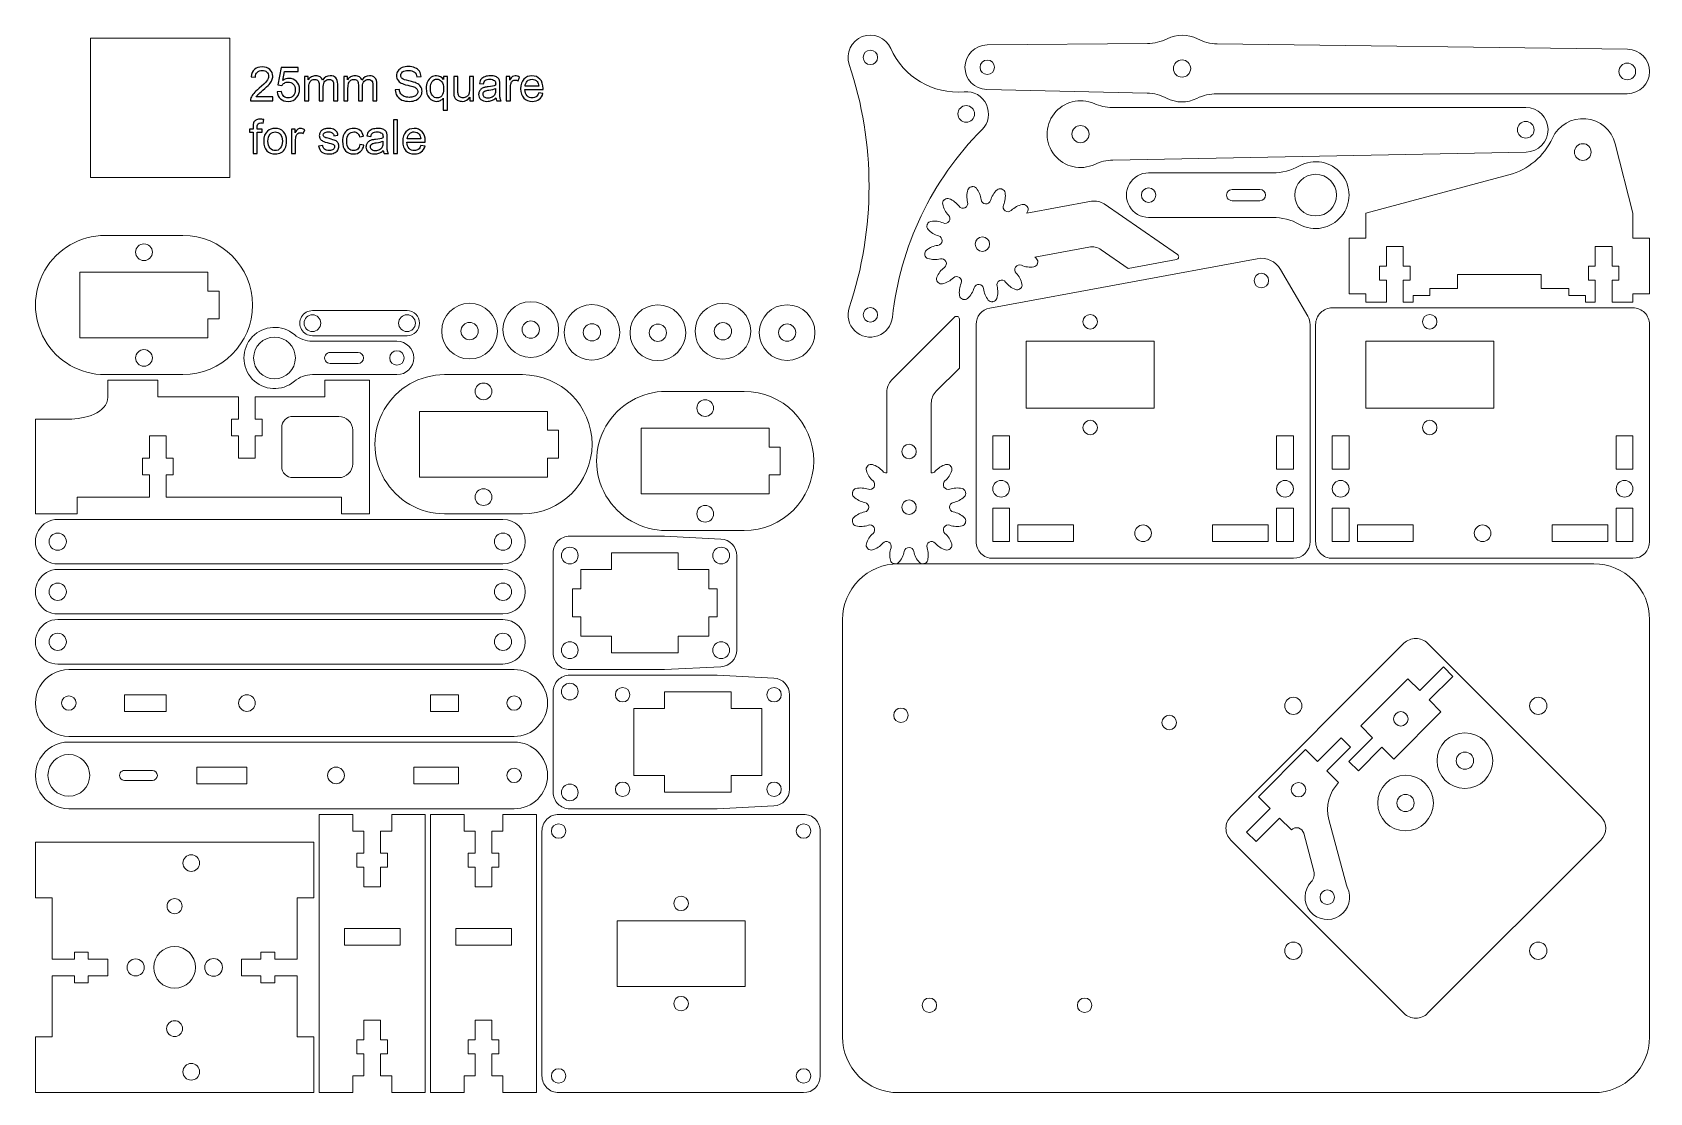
# Model space of a CAD drawing. Header units: centimetres. Extents: x -14.6 to 14.5, y -9.5 to 9.6.
import ezdxf

# ---------------------------------------------------------------- set-up
doc = ezdxf.new("R2010")
doc.units = ezdxf.units.CM
doc.header["$MEASUREMENT"] = 0
doc.layers.add('Default', color=7, linetype='Continuous')
doc.layers.add('Layer 1', color=7, linetype='Continuous')

msp = doc.modelspace()

# ---------------------------------------------------------------- linework, layer by layer
at = {"layer": 'Default', "lineweight": 9}
for points, knots in [([(0.86592, 9.26154), (0.77961, 9.45703), (0.55489, 9.55015), (0.35561, 9.47302), (0.35561, 9.47302), (0.15631, 9.39588), (0.05286, 9.17572), (0.12066, 8.97307)], [0, 0, 0, 0, 0.33333333, 0.33333333, 0.33333333, 0.33333333, 1, 1, 1, 1]), ([(2.59644, 9.32298), (2.37804, 9.3209), (2.20169, 9.14403), (2.20025, 8.92563), (2.20025, 8.92563), (2.19882, 8.70723), (2.37283, 8.52805), (2.59118, 8.5231)], [0, 0, 0, 0, 0.33333333, 0.33333333, 0.33333333, 0.33333333, 1, 1, 1, 1]), ([(0.63, 9.09998), (0.63, 9.17178), (0.57179, 9.22998), (0.5, 9.22998), (0.5, 9.22998), (0.4282, 9.22999), (0.37, 9.17178), (0.37, 9.09999), (0.37, 9.09999), (0.36999, 9.02819), (0.4282, 8.96999), (0.49999, 8.96998), (0.49999, 8.96998), (0.57179, 8.96998), (0.62999, 9.02819), (0.62999, 9.09998)], [0, 0, 0, 0, 0.2, 0.2, 0.2, 0.2, 0.4, 0.4, 0.4, 0.4, 0.6, 0.6, 0.6, 0.6, 1, 1, 1, 1]), ([(2.73024, 8.923), (2.73024, 8.99479), (2.67204, 9.053), (2.60024, 9.053), (2.60024, 9.053), (2.52845, 9.053), (2.47024, 8.99479), (2.47024, 8.923), (2.47024, 8.923), (2.47024, 8.8512), (2.52845, 8.793), (2.60024, 8.793), (2.60024, 8.793), (2.67204, 8.793), (2.73024, 8.8512), (2.73024, 8.923)], [0, 0, 0, 0, 0.2, 0.2, 0.2, 0.2, 0.4, 0.4, 0.4, 0.4, 0.6, 0.6, 0.6, 0.6, 1, 1, 1, 1]), ([(6.25517, 8.89998), (6.25517, 8.98559), (6.18577, 9.05498), (6.10017, 9.05498), (6.10017, 9.05498), (6.01456, 9.05499), (5.94517, 8.98559), (5.94517, 8.89999), (5.94517, 8.89999), (5.94517, 8.81438), (6.01456, 8.74499), (6.10017, 8.74498), (6.10017, 8.74498), (6.18577, 8.74498), (6.25517, 8.81438), (6.25517, 8.89998)], [0, 0, 0, 0, 0.2, 0.2, 0.2, 0.2, 0.4, 0.4, 0.4, 0.4, 0.6, 0.6, 0.6, 0.6, 1, 1, 1, 1]), ([(14.1, 8.44739), (14.31988, 8.44739), (14.49854, 8.62487), (14.49999, 8.84475), (14.49999, 8.84475), (14.50143, 9.06464), (14.32513, 9.24446), (14.10526, 9.24735)], [0, 0, 0, 0, 0.33333333, 0.33333333, 0.33333333, 0.33333333, 1, 1, 1, 1]), ([(14.25, 8.84739), (14.25, 8.93023), (14.18284, 8.99739), (14.1, 8.99739), (14.1, 8.99739), (14.01715, 8.99739), (13.95, 8.93023), (13.95, 8.84739), (13.95, 8.84739), (13.94999, 8.76454), (14.01715, 8.69739), (14.09999, 8.69739), (14.09999, 8.69739), (14.18284, 8.69739), (14.24999, 8.76454), (14.24999, 8.84738)], [0, 0, 0, 0, 0.2, 0.2, 0.2, 0.2, 0.4, 0.4, 0.4, 0.4, 0.6, 0.6, 0.6, 0.6, 1, 1, 1, 1]), ([(2.50608, 7.80186), (2.62497, 7.92096), (2.6566, 8.10174), (2.58521, 8.25413), (2.58521, 8.25413), (2.51383, 8.40653), (2.35469, 8.49794), (2.18709, 8.48284)], [0, 0, 0, 0, 0.33333333, 0.33333333, 0.33333333, 0.33333333, 1, 1, 1, 1]), ([(2.37299, 8.08446), (2.37299, 8.1673), (2.30582, 8.23446), (2.22298, 8.23446), (2.22298, 8.23446), (2.14014, 8.23446), (2.07299, 8.1673), (2.07299, 8.08446), (2.07299, 8.08446), (2.07299, 8.00161), (2.14014, 7.93446), (2.22298, 7.93446), (2.22298, 7.93446), (2.30582, 7.93446), (2.37299, 8.00161), (2.37299, 8.08446)], [0, 0, 0, 0, 0.2, 0.2, 0.2, 0.2, 0.4, 0.4, 0.4, 0.4, 0.6, 0.6, 0.6, 0.6, 1, 1, 1, 1]), ([(4.5201, 8.26937), (4.2671, 8.38222), (3.96973, 8.30718), (3.80055, 8.08781), (3.80055, 8.08781), (3.63138, 7.86843), (3.63439, 7.56175), (3.80784, 7.34574), (3.80784, 7.34574), (3.98129, 7.12973), (4.28008, 7.06056), (4.53082, 7.17835)], [0, 0, 0, 0, 0.25, 0.25, 0.25, 0.25, 0.5, 0.5, 0.5, 0.5, 1, 1, 1, 1]), ([(12.28316, 7.40006), (12.5025, 7.40437), (12.67743, 7.58454), (12.67528, 7.80391), (12.67528, 7.80391), (12.67313, 8.02328), (12.49468, 8.19998), (12.2753, 8.19998)], [0, 0, 0, 0, 0.33333333, 0.33333333, 0.33333333, 0.33333333, 1, 1, 1, 1]), ([(4.43069, 7.72141), (4.43069, 7.80701), (4.36129, 7.87641), (4.27569, 7.87641), (4.27569, 7.87641), (4.19008, 7.87641), (4.12069, 7.80701), (4.12069, 7.72141), (4.12069, 7.72141), (4.12069, 7.6358), (4.19008, 7.56641), (4.27569, 7.56641), (4.27569, 7.56641), (4.36129, 7.56641), (4.43069, 7.6358), (4.43069, 7.72141)], [0, 0, 0, 0, 0.2, 0.2, 0.2, 0.2, 0.4, 0.4, 0.4, 0.4, 0.6, 0.6, 0.6, 0.6, 1, 1, 1, 1]), ([(13.88136, 7.54837), (13.81845, 7.79483), (13.60699, 7.97483), (13.35365, 7.99758), (13.35365, 7.99758), (13.10032, 8.02033), (12.86017, 7.88087), (12.75437, 7.64956)], [0, 0, 0, 0, 0.33333333, 0.33333333, 0.33333333, 0.33333333, 1, 1, 1, 1]), ([(8.20952, 6.1006), (8.46189, 5.96097), (8.77791, 6.02066), (8.96196, 6.24273), (8.96196, 6.24273), (9.14601, 6.4648), (9.14601, 6.7864), (8.96196, 7.00847), (8.96196, 7.00847), (8.77791, 7.23054), (8.4619, 7.29023), (8.20952, 7.1506)], [0, 0, 0, 0, 0.25, 0.25, 0.25, 0.25, 0.5, 0.5, 0.5, 0.5, 1, 1, 1, 1]), ([(13.45, 7.39998), (13.45, 7.48283), (13.38284, 7.54998), (13.3, 7.54998), (13.3, 7.54998), (13.21715, 7.54999), (13.15, 7.48283), (13.15, 7.39999), (13.15, 7.39999), (13.14999, 7.31714), (13.21715, 7.24999), (13.29999, 7.24998), (13.29999, 7.24998), (13.38284, 7.24998), (13.44999, 7.31714), (13.44999, 7.39998)], [0, 0, 0, 0, 0.2, 0.2, 0.2, 0.2, 0.4, 0.4, 0.4, 0.4, 0.6, 0.6, 0.6, 0.6, 1, 1, 1, 1]), ([(5.5, 7.0256), (5.35709, 7.0256), (5.22504, 6.94936), (5.15358, 6.8256), (5.15358, 6.8256), (5.08213, 6.70184), (5.08213, 6.54936), (5.15358, 6.4256), (5.15358, 6.4256), (5.22504, 6.30184), (5.35709, 6.2256), (5.5, 6.2256)], [0, 0, 0, 0, 0.25, 0.25, 0.25, 0.25, 0.5, 0.5, 0.5, 0.5, 1, 1, 1, 1]), ([(8.875, 6.6256), (8.875, 6.8327), (8.7071, 7.0006), (8.5, 7.0006), (8.5, 7.0006), (8.29289, 7.0006), (8.125, 6.83271), (8.125, 6.6256), (8.125, 6.6256), (8.12499, 6.41849), (8.29289, 6.2506), (8.49999, 6.2506), (8.49999, 6.2506), (8.7071, 6.2506), (8.87499, 6.41849), (8.87499, 6.6256)], [0, 0, 0, 0, 0.2, 0.2, 0.2, 0.2, 0.4, 0.4, 0.4, 0.4, 0.6, 0.6, 0.6, 0.6, 1, 1, 1, 1]), ([(5.63, 6.6256), (5.63, 6.6974), (5.57179, 6.7556), (5.5, 6.7556), (5.5, 6.7556), (5.4282, 6.7556), (5.37, 6.6974), (5.37, 6.6256), (5.37, 6.6256), (5.36999, 6.5538), (5.4282, 6.4956), (5.49999, 6.4956), (5.49999, 6.4956), (5.57179, 6.4956), (5.62999, 6.5538), (5.62999, 6.6256)], [0, 0, 0, 0, 0.2, 0.2, 0.2, 0.2, 0.4, 0.4, 0.4, 0.4, 0.6, 0.6, 0.6, 0.6, 1, 1, 1, 1]), ([(7, 6.7256), (6.96427, 6.7256), (6.93126, 6.70654), (6.91339, 6.6756), (6.91339, 6.6756), (6.89553, 6.64466), (6.89553, 6.60654), (6.91339, 6.5756), (6.91339, 6.5756), (6.93126, 6.54466), (6.96427, 6.5256), (7, 6.5256)], [0, 0, 0, 0, 0.25, 0.25, 0.25, 0.25, 0.5, 0.5, 0.5, 0.5, 1, 1, 1, 1]), ([(7.5, 6.5256), (7.55522, 6.5256), (7.59999, 6.57037), (7.59999, 6.6256), (7.59999, 6.6256), (7.6, 6.68083), (7.55522, 6.7256), (7.5, 6.7256)], [0, 0, 0, 0, 0.33333333, 0.33333333, 0.33333333, 0.33333333, 1, 1, 1, 1]), ([(2.0935, 6.42596), (2.1182, 6.39274), (2.16294, 6.38162), (2.20031, 6.39942), (2.20031, 6.39942), (2.23768, 6.41723), (2.25724, 6.45898), (2.24698, 6.49909)], [0, 0, 0, 0, 0.33333333, 0.33333333, 0.33333333, 0.33333333, 1, 1, 1, 1]), ([(2.49011, 6.54404), (2.49488, 6.50292), (2.52808, 6.47092), (2.56934, 6.46766), (2.56934, 6.46766), (2.61061, 6.46439), (2.64842, 6.49077), (2.6596, 6.53063)], [0, 0, 0, 0, 0.33333333, 0.33333333, 0.33333333, 0.33333333, 1, 1, 1, 1]), ([(2.89263, 6.448), (2.8762, 6.41), (2.88895, 6.36569), (2.92305, 6.34223), (2.92305, 6.34223), (2.95716, 6.31877), (3.00309, 6.32271), (3.0327, 6.35164)], [0, 0, 0, 0, 0.33333333, 0.33333333, 0.33333333, 0.33333333, 1, 1, 1, 1]), ([(1.80907, 6.12539), (1.84707, 6.10897), (1.89138, 6.12171), (1.91484, 6.15582), (1.91484, 6.15582), (1.9383, 6.18992), (1.93436, 6.23586), (1.90543, 6.26547)], [0, 0, 0, 0, 0.33333333, 0.33333333, 0.33333333, 0.33333333, 1, 1, 1, 1]), ([(-13.25, 5.89998), (-13.69658, 5.89998), (-14.10924, 5.66174), (-14.33253, 5.27498), (-14.33253, 5.27498), (-14.55582, 4.88823), (-14.55582, 4.41174), (-14.33253, 4.02498), (-14.33253, 4.02498), (-14.10924, 3.63823), (-13.69658, 3.39998), (-13.25, 3.39998)], [0, 0, 0, 0, 0.25, 0.25, 0.25, 0.25, 0.5, 0.5, 0.5, 0.5, 1, 1, 1, 1]), ([(-11.85, 3.39998), (-11.15964, 3.39998), (-10.6, 3.95963), (-10.6, 4.64998), (-10.6, 4.64998), (-10.59999, 5.34034), (-11.15963, 5.89998), (-11.84999, 5.89998)], [0, 0, 0, 0, 0.33333333, 0.33333333, 0.33333333, 0.33333333, 1, 1, 1, 1]), ([(1.71303, 5.72288), (1.75415, 5.72765), (1.78615, 5.76084), (1.78941, 5.80211), (1.78941, 5.80211), (1.79268, 5.84337), (1.7663, 5.88119), (1.72644, 5.89237)], [0, 0, 0, 0, 0.33333333, 0.33333333, 0.33333333, 0.33333333, 1, 1, 1, 1]), ([(-12.4, 5.59998), (-12.4, 5.68283), (-12.46715, 5.74998), (-12.54999, 5.74998), (-12.54999, 5.74998), (-12.63284, 5.74999), (-12.69999, 5.68283), (-12.69999, 5.59999), (-12.69999, 5.59999), (-12.7, 5.51714), (-12.63284, 5.44999), (-12.55, 5.44998), (-12.55, 5.44998), (-12.46715, 5.44998), (-12.4, 5.51714), (-12.4, 5.59998)], [0, 0, 0, 0, 0.2, 0.2, 0.2, 0.2, 0.4, 0.4, 0.4, 0.4, 0.6, 0.6, 0.6, 0.6, 1, 1, 1, 1]), ([(5.99966, 5.4694), (6.01955, 5.47308), (6.03526, 5.48837), (6.03947, 5.50815), (6.03947, 5.50815), (6.04369, 5.52793), (6.03557, 5.5483), (6.01891, 5.55976)], [0, 0, 0, 0, 0.33333333, 0.33333333, 0.33333333, 0.33333333, 1, 1, 1, 1]), ([(1.83111, 5.32627), (1.86433, 5.35096), (1.87545, 5.3957), (1.85764, 5.43307), (1.85764, 5.43307), (1.83984, 5.47045), (1.79809, 5.49), (1.75798, 5.47975)], [0, 0, 0, 0, 0.33333333, 0.33333333, 0.33333333, 0.33333333, 1, 1, 1, 1]), ([(3.21523, 5.36444), (3.17724, 5.38087), (3.13293, 5.36812), (3.10947, 5.33402), (3.10947, 5.33402), (3.08601, 5.29991), (3.08995, 5.25397), (3.11888, 5.22436)], [0, 0, 0, 0, 0.33333333, 0.33333333, 0.33333333, 0.33333333, 1, 1, 1, 1]), ([(2.13167, 5.04183), (2.1481, 5.07983), (2.13536, 5.12414), (2.10124, 5.1476), (2.10124, 5.1476), (2.06714, 5.17106), (2.02121, 5.16712), (1.9916, 5.13819)], [0, 0, 0, 0, 0.33333333, 0.33333333, 0.33333333, 0.33333333, 1, 1, 1, 1]), ([(2.53419, 4.94579), (2.52942, 4.98691), (2.49623, 5.01891), (2.45495, 5.02217), (2.45495, 5.02217), (2.41369, 5.02544), (2.37588, 4.99906), (2.3647, 4.9592)], [0, 0, 0, 0, 0.33333333, 0.33333333, 0.33333333, 0.33333333, 1, 1, 1, 1]), ([(2.9308, 5.06387), (2.90611, 5.0971), (2.86136, 5.10821), (2.82399, 5.09041), (2.82399, 5.09041), (2.78662, 5.0726), (2.76707, 5.03085), (2.77731, 4.99074)], [0, 0, 0, 0, 0.33333333, 0.33333333, 0.33333333, 0.33333333, 1, 1, 1, 1]), ([(7.65523, 5.09046), (7.65523, 5.16225), (7.59702, 5.22046), (7.52523, 5.22046), (7.52523, 5.22046), (7.45343, 5.22046), (7.39523, 5.16226), (7.39523, 5.09046), (7.39523, 5.09046), (7.39523, 5.01866), (7.45343, 4.96046), (7.52523, 4.96046), (7.52523, 4.96046), (7.59702, 4.96046), (7.65523, 5.01866), (7.65523, 5.09046)], [0, 0, 0, 0, 0.2, 0.2, 0.2, 0.2, 0.4, 0.4, 0.4, 0.4, 0.6, 0.6, 0.6, 0.6, 1, 1, 1, 1]), ([(-6.2004, 4.18238), (-6.2004, 4.45852), (-6.42426, 4.68238), (-6.7004, 4.68238), (-6.7004, 4.68238), (-6.97655, 4.68238), (-7.2004, 4.45852), (-7.2004, 4.18238), (-7.2004, 4.18238), (-7.2004, 3.90624), (-6.97655, 3.68238), (-6.70041, 3.68238), (-6.70041, 3.68238), (-6.42426, 3.68238), (-6.20041, 3.90624), (-6.2004, 4.18238)], [0, 0, 0, 0, 0.2, 0.2, 0.2, 0.2, 0.4, 0.4, 0.4, 0.4, 0.6, 0.6, 0.6, 0.6, 1, 1, 1, 1]), ([(-5.10076, 4.21025), (-5.10076, 4.48639), (-5.32461, 4.71025), (-5.60076, 4.71025), (-5.60076, 4.71025), (-5.8769, 4.71025), (-6.10076, 4.48639), (-6.10076, 4.21025), (-6.10076, 4.21025), (-6.10076, 3.93411), (-5.8769, 3.71025), (-5.60076, 3.71025), (-5.60076, 3.71025), (-5.32462, 3.71025), (-5.10076, 3.9341), (-5.10076, 4.21025)], [0, 0, 0, 0, 0.2, 0.2, 0.2, 0.2, 0.4, 0.4, 0.4, 0.4, 0.6, 0.6, 0.6, 0.6, 1, 1, 1, 1]), ([(-4.0019, 4.16004), (-4.0019, 4.43618), (-4.22576, 4.66004), (-4.5019, 4.66004), (-4.5019, 4.66004), (-4.77805, 4.66004), (-5.0019, 4.43618), (-5.0019, 4.16004), (-5.0019, 4.16004), (-5.0019, 3.8839), (-4.77805, 3.66004), (-4.5019, 3.66004), (-4.5019, 3.66004), (-4.22576, 3.66004), (-4.0019, 3.88389), (-4.0019, 4.16004)], [0, 0, 0, 0, 0.2, 0.2, 0.2, 0.2, 0.4, 0.4, 0.4, 0.4, 0.6, 0.6, 0.6, 0.6, 1, 1, 1, 1]), ([(-2.81719, 4.15311), (-2.81719, 4.42926), (-3.04104, 4.65311), (-3.31719, 4.65311), (-3.31719, 4.65311), (-3.59333, 4.65311), (-3.81719, 4.42926), (-3.81719, 4.15311), (-3.81719, 4.15311), (-3.81719, 3.87697), (-3.59333, 3.65311), (-3.31719, 3.65311), (-3.31719, 3.65311), (-3.04105, 3.65311), (-2.81719, 3.87697), (-2.81719, 4.15311)], [0, 0, 0, 0, 0.2, 0.2, 0.2, 0.2, 0.4, 0.4, 0.4, 0.4, 0.6, 0.6, 0.6, 0.6, 1, 1, 1, 1]), ([(-1.6483, 4.18032), (-1.6483, 4.45646), (-1.87215, 4.68032), (-2.14828, 4.68032), (-2.14828, 4.68032), (-2.42444, 4.68032), (-2.64829, 4.45646), (-2.6483, 4.18032), (-2.6483, 4.18032), (-2.6483, 3.90418), (-2.42444, 3.68032), (-2.1483, 3.68032), (-2.1483, 3.68032), (-1.87216, 3.68032), (-1.6483, 3.90417), (-1.6483, 4.18032)], [0, 0, 0, 0, 0.2, 0.2, 0.2, 0.2, 0.4, 0.4, 0.4, 0.4, 0.6, 0.6, 0.6, 0.6, 1, 1, 1, 1]), ([(-0.4945, 4.15554), (-0.4945, 4.43168), (-0.71836, 4.65554), (-0.9945, 4.65554), (-0.9945, 4.65554), (-1.27065, 4.65554), (-1.4945, 4.43168), (-1.4945, 4.15554), (-1.4945, 4.15554), (-1.4945, 3.8794), (-1.27065, 3.65554), (-0.99451, 3.65554), (-0.99451, 3.65554), (-0.71836, 3.65554), (-0.49451, 3.8794), (-0.4945, 4.15554)], [0, 0, 0, 0, 0.2, 0.2, 0.2, 0.2, 0.4, 0.4, 0.4, 0.4, 0.6, 0.6, 0.6, 0.6, 1, 1, 1, 1]), ([(-9.52447, 4.54998), (-9.60486, 4.54998), (-9.67914, 4.5071), (-9.71932, 4.43748), (-9.71932, 4.43748), (-9.75952, 4.36787), (-9.75952, 4.2821), (-9.71932, 4.21248), (-9.71932, 4.21248), (-9.67914, 4.14287), (-9.60486, 4.09998), (-9.52447, 4.09998)], [0, 0, 0, 0, 0.25, 0.25, 0.25, 0.25, 0.5, 0.5, 0.5, 0.5, 1, 1, 1, 1]), ([(-7.82447, 4.09998), (-7.70021, 4.09998), (-7.59947, 4.20072), (-7.59947, 4.32498), (-7.59947, 4.32498), (-7.59947, 4.44925), (-7.70021, 4.54998), (-7.82447, 4.54998)], [0, 0, 0, 0, 0.33333333, 0.33333333, 0.33333333, 0.33333333, 1, 1, 1, 1]), ([(-5.44576, 4.21025), (-5.44576, 4.29585), (-5.51515, 4.36525), (-5.60076, 4.36525), (-5.60076, 4.36525), (-5.68636, 4.36525), (-5.75576, 4.29585), (-5.75576, 4.21025), (-5.75576, 4.21025), (-5.75576, 4.12465), (-5.68636, 4.05525), (-5.60076, 4.05525), (-5.60076, 4.05525), (-5.51515, 4.05525), (-5.44576, 4.12464), (-5.44576, 4.21025)], [0, 0, 0, 0, 0.2, 0.2, 0.2, 0.2, 0.4, 0.4, 0.4, 0.4, 0.6, 0.6, 0.6, 0.6, 1, 1, 1, 1]), ([(0.12066, 4.60148), (0.07203, 4.45612), (0.11074, 4.29575), (0.22033, 4.18858), (0.22033, 4.18858), (0.32992, 4.08141), (0.49112, 4.0463), (0.63536, 4.09817), (0.63536, 4.09817), (0.7796, 4.15004), (0.88151, 4.27978), (0.89774, 4.4322)], [0, 0, 0, 0, 0.25, 0.25, 0.25, 0.25, 0.5, 0.5, 0.5, 0.5, 1, 1, 1, 1]), ([(0.63, 4.47457), (0.63, 4.54636), (0.57179, 4.60457), (0.5, 4.60457), (0.5, 4.60457), (0.4282, 4.60457), (0.37, 4.54636), (0.37, 4.47457), (0.37, 4.47457), (0.36999, 4.40277), (0.4282, 4.34457), (0.49999, 4.34457), (0.49999, 4.34457), (0.57179, 4.34457), (0.62999, 4.40277), (0.62999, 4.47457)], [0, 0, 0, 0, 0.2, 0.2, 0.2, 0.2, 0.4, 0.4, 0.4, 0.4, 0.6, 0.6, 0.6, 0.6, 1, 1, 1, 1]), ([(2.1, 4.39782), (2.1, 4.41804), (2.08781, 4.43627), (2.06913, 4.44401), (2.06913, 4.44401), (2.05045, 4.45175), (2.02894, 4.44747), (2.01464, 4.43317)], [0, 0, 0, 0, 0.33333333, 0.33333333, 0.33333333, 0.33333333, 1, 1, 1, 1]), ([(4.58, 4.34998), (4.58, 4.42178), (4.52179, 4.47998), (4.45, 4.47998), (4.45, 4.47998), (4.37819, 4.47999), (4.32, 4.42178), (4.32, 4.34999), (4.32, 4.34999), (4.31999, 4.27819), (4.37819, 4.21999), (4.44998, 4.21998), (4.44998, 4.21998), (4.52179, 4.21998), (4.57998, 4.27819), (4.57998, 4.34998)], [0, 0, 0, 0, 0.2, 0.2, 0.2, 0.2, 0.4, 0.4, 0.4, 0.4, 0.6, 0.6, 0.6, 0.6, 1, 1, 1, 1]), ([(8.8, 4.59998), (8.72043, 4.59998), (8.64411, 4.56838), (8.58785, 4.51212), (8.58785, 4.51212), (8.53159, 4.45586), (8.5, 4.37955), (8.5, 4.29998)], [0, 0, 0, 0, 0.33333333, 0.33333333, 0.33333333, 0.33333333, 1, 1, 1, 1]), ([(10.68, 4.34998), (10.68, 4.42178), (10.62179, 4.47998), (10.55, 4.47998), (10.55, 4.47998), (10.47819, 4.47999), (10.42, 4.42178), (10.42, 4.34999), (10.42, 4.34999), (10.41999, 4.27819), (10.47819, 4.21999), (10.54999, 4.21998), (10.54999, 4.21998), (10.62179, 4.21998), (10.67999, 4.27819), (10.67999, 4.34998)], [0, 0, 0, 0, 0.2, 0.2, 0.2, 0.2, 0.4, 0.4, 0.4, 0.4, 0.6, 0.6, 0.6, 0.6, 1, 1, 1, 1]), ([(14.5, 4.29998), (14.5, 4.37955), (14.46839, 4.45586), (14.41213, 4.51212), (14.41213, 4.51212), (14.35587, 4.56838), (14.27956, 4.59998), (14.2, 4.59998)], [0, 0, 0, 0, 0.33333333, 0.33333333, 0.33333333, 0.33333333, 1, 1, 1, 1]), ([(-9.84831, 4.11903), (-10.07098, 4.30832), (-10.40279, 4.29041), (-10.60379, 4.07827), (-10.60379, 4.07827), (-10.8048, 3.86613), (-10.8048, 3.53384), (-10.60379, 3.3217), (-10.60379, 3.3217), (-10.40279, 3.10956), (-10.07098, 3.09165), (-9.84831, 3.28094)], [0, 0, 0, 0, 0.25, 0.25, 0.25, 0.25, 0.5, 0.5, 0.5, 0.5, 1, 1, 1, 1]), ([(-9.82954, 3.69998), (-9.82954, 3.90709), (-9.99743, 4.07498), (-10.20454, 4.07498), (-10.20454, 4.07498), (-10.41165, 4.07499), (-10.57955, 3.90709), (-10.57955, 3.69999), (-10.57955, 3.69999), (-10.57955, 3.49288), (-10.41165, 3.32499), (-10.20454, 3.32498), (-10.20454, 3.32498), (-9.99743, 3.32498), (-9.82954, 3.49288), (-9.82954, 3.69998)], [0, 0, 0, 0, 0.2, 0.2, 0.2, 0.2, 0.4, 0.4, 0.4, 0.4, 0.6, 0.6, 0.6, 0.6, 1, 1, 1, 1]), ([(-6.5454, 4.18238), (-6.5454, 4.26798), (-6.6148, 4.33738), (-6.7004, 4.33738), (-6.7004, 4.33738), (-6.78601, 4.33738), (-6.8554, 4.26798), (-6.8554, 4.18238), (-6.8554, 4.18238), (-6.8554, 4.09678), (-6.78601, 4.02738), (-6.7004, 4.02738), (-6.7004, 4.02738), (-6.6148, 4.02738), (-6.5454, 4.09678), (-6.5454, 4.18238)], [0, 0, 0, 0, 0.2, 0.2, 0.2, 0.2, 0.4, 0.4, 0.4, 0.4, 0.6, 0.6, 0.6, 0.6, 1, 1, 1, 1]), ([(-4.3469, 4.16004), (-4.3469, 4.24564), (-4.41629, 4.31504), (-4.5019, 4.31504), (-4.5019, 4.31504), (-4.58751, 4.31504), (-4.6569, 4.24564), (-4.6569, 4.16004), (-4.6569, 4.16004), (-4.6569, 4.07444), (-4.58751, 4.00504), (-4.5019, 4.00504), (-4.5019, 4.00504), (-4.41629, 4.00504), (-4.3469, 4.07443), (-4.3469, 4.16004)], [0, 0, 0, 0, 0.2, 0.2, 0.2, 0.2, 0.4, 0.4, 0.4, 0.4, 0.6, 0.6, 0.6, 0.6, 1, 1, 1, 1]), ([(-3.16219, 4.15311), (-3.16219, 4.23872), (-3.23158, 4.30811), (-3.31719, 4.30811), (-3.31719, 4.30811), (-3.40279, 4.30811), (-3.47219, 4.23872), (-3.47219, 4.15311), (-3.47219, 4.15311), (-3.47219, 4.06751), (-3.40279, 3.99811), (-3.31719, 3.99811), (-3.31719, 3.99811), (-3.23158, 3.99811), (-3.16219, 4.06751), (-3.16219, 4.15311)], [0, 0, 0, 0, 0.2, 0.2, 0.2, 0.2, 0.4, 0.4, 0.4, 0.4, 0.6, 0.6, 0.6, 0.6, 1, 1, 1, 1]), ([(-1.9933, 4.18032), (-1.9933, 4.26592), (-2.06269, 4.33532), (-2.1483, 4.33532), (-2.1483, 4.33532), (-2.2339, 4.33532), (-2.3033, 4.26592), (-2.3033, 4.18032), (-2.3033, 4.18032), (-2.3033, 4.09472), (-2.2339, 4.02532), (-2.1483, 4.02532), (-2.1483, 4.02532), (-2.06269, 4.02532), (-1.9933, 4.09471), (-1.9933, 4.18032)], [0, 0, 0, 0, 0.2, 0.2, 0.2, 0.2, 0.4, 0.4, 0.4, 0.4, 0.6, 0.6, 0.6, 0.6, 1, 1, 1, 1]), ([(-0.8395, 4.15554), (-0.8395, 4.24115), (-0.9089, 4.31054), (-0.9945, 4.31054), (-0.9945, 4.31054), (-1.0801, 4.31054), (-1.1495, 4.24115), (-1.1495, 4.15554), (-1.1495, 4.15554), (-1.1495, 4.06994), (-1.0801, 4.00054), (-0.9945, 4.00054), (-0.9945, 4.00054), (-0.9089, 4.00054), (-0.8395, 4.06994), (-0.8395, 4.15554)], [0, 0, 0, 0, 0.2, 0.2, 0.2, 0.2, 0.4, 0.4, 0.4, 0.4, 0.6, 0.6, 0.6, 0.6, 1, 1, 1, 1]), ([(-12.4, 3.69998), (-12.4, 3.78283), (-12.46715, 3.84998), (-12.54999, 3.84998), (-12.54999, 3.84998), (-12.63284, 3.84999), (-12.69999, 3.78283), (-12.69999, 3.69999), (-12.69999, 3.69999), (-12.7, 3.61714), (-12.63284, 3.54999), (-12.55, 3.54998), (-12.55, 3.54998), (-12.46715, 3.54998), (-12.4, 3.61714), (-12.4, 3.69998)], [0, 0, 0, 0, 0.2, 0.2, 0.2, 0.2, 0.4, 0.4, 0.4, 0.4, 0.6, 0.6, 0.6, 0.6, 1, 1, 1, 1]), ([(-9.20454, 3.79998), (-9.24027, 3.79998), (-9.27328, 3.78093), (-9.29115, 3.74998), (-9.29115, 3.74998), (-9.30901, 3.71904), (-9.30901, 3.68093), (-9.29115, 3.64998), (-9.29115, 3.64998), (-9.27328, 3.61904), (-9.24027, 3.59998), (-9.20454, 3.59998)], [0, 0, 0, 0, 0.25, 0.25, 0.25, 0.25, 0.5, 0.5, 0.5, 0.5, 1, 1, 1, 1]), ([(-8.70454, 3.59998), (-8.64932, 3.59998), (-8.60455, 3.64476), (-8.60455, 3.69998), (-8.60455, 3.69998), (-8.60455, 3.75521), (-8.64932, 3.79998), (-8.70454, 3.79998)], [0, 0, 0, 0, 0.33333333, 0.33333333, 0.33333333, 0.33333333, 1, 1, 1, 1]), ([(-7.87455, 3.69998), (-7.87455, 3.77178), (-7.93275, 3.82998), (-8.00455, 3.82998), (-8.00455, 3.82998), (-8.07634, 3.82999), (-8.13455, 3.77178), (-8.13455, 3.69999), (-8.13455, 3.69999), (-8.13455, 3.62819), (-8.07634, 3.56999), (-8.00455, 3.56998), (-8.00455, 3.56998), (-7.93275, 3.56998), (-7.87455, 3.62819), (-7.87455, 3.69998)], [0, 0, 0, 0, 0.2, 0.2, 0.2, 0.2, 0.4, 0.4, 0.4, 0.4, 0.6, 0.6, 0.6, 0.6, 1, 1, 1, 1]), ([(-8.00455, 3.39998), (-7.83886, 3.39998), (-7.70455, 3.5343), (-7.70455, 3.69998), (-7.70455, 3.69998), (-7.70455, 3.86567), (-7.83886, 3.99998), (-8.00455, 3.99998)], [0, 0, 0, 0, 0.33333333, 0.33333333, 0.33333333, 0.33333333, 1, 1, 1, 1]), ([(-7.15, 3.39998), (-7.59658, 3.39998), (-8.00924, 3.16174), (-8.23253, 2.77498), (-8.23253, 2.77498), (-8.45581, 2.38823), (-8.45581, 1.91174), (-8.23253, 1.52498), (-8.23253, 1.52498), (-8.00924, 1.13823), (-7.59658, 0.89998), (-7.15, 0.89998)], [0, 0, 0, 0, 0.25, 0.25, 0.25, 0.25, 0.5, 0.5, 0.5, 0.5, 1, 1, 1, 1]), ([(-6.3, 3.09998), (-6.3, 3.18283), (-6.36715, 3.24998), (-6.44999, 3.24998), (-6.44999, 3.24998), (-6.53284, 3.24999), (-6.59999, 3.18283), (-6.59999, 3.09999), (-6.59999, 3.09999), (-6.6, 3.01714), (-6.53284, 2.94999), (-6.45, 2.94998), (-6.45, 2.94998), (-6.36715, 2.94998), (-6.3, 3.01714), (-6.3, 3.09998)], [0, 0, 0, 0, 0.2, 0.2, 0.2, 0.2, 0.4, 0.4, 0.4, 0.4, 0.6, 0.6, 0.6, 0.6, 1, 1, 1, 1]), ([(-5.75, 0.89998), (-5.05964, 0.89998), (-4.5, 1.45963), (-4.5, 2.14998), (-4.5, 2.14998), (-4.49999, 2.84034), (-5.05963, 3.39998), (-5.74999, 3.39998)], [0, 0, 0, 0, 0.33333333, 0.33333333, 0.33333333, 0.33333333, 1, 1, 1, 1]), ([(-3.16736, 3.09998), (-3.61394, 3.09998), (-4.0266, 2.86174), (-4.24989, 2.47498), (-4.24989, 2.47498), (-4.47318, 2.08823), (-4.47318, 1.61174), (-4.24989, 1.22498), (-4.24989, 1.22498), (-4.0266, 0.83823), (-3.61394, 0.59998), (-3.16736, 0.59998)], [0, 0, 0, 0, 0.25, 0.25, 0.25, 0.25, 0.5, 0.5, 0.5, 0.5, 1, 1, 1, 1]), ([(-2.31736, 2.79998), (-2.31736, 2.88283), (-2.38452, 2.94998), (-2.46736, 2.94998), (-2.46736, 2.94998), (-2.55019, 2.94999), (-2.61736, 2.88283), (-2.61736, 2.79999), (-2.61736, 2.79999), (-2.61736, 2.71714), (-2.55019, 2.64999), (-2.46736, 2.64998), (-2.46736, 2.64998), (-2.38452, 2.64998), (-2.31736, 2.71714), (-2.31736, 2.79998)], [0, 0, 0, 0, 0.2, 0.2, 0.2, 0.2, 0.4, 0.4, 0.4, 0.4, 0.6, 0.6, 0.6, 0.6, 1, 1, 1, 1]), ([(-1.76736, 0.59998), (-1.07701, 0.59998), (-0.51736, 1.15963), (-0.51736, 1.84998), (-0.51736, 1.84998), (-0.51736, 2.54034), (-1.077, 3.09998), (-1.76735, 3.09998)], [0, 0, 0, 0, 0.33333333, 0.33333333, 0.33333333, 0.33333333, 1, 1, 1, 1]), ([(-9.875, 2.64998), (-9.92803, 2.64998), (-9.97891, 2.62891), (-10.01642, 2.59141), (-10.01642, 2.59141), (-10.05392, 2.5539), (-10.07499, 2.50303), (-10.07499, 2.44998)], [0, 0, 0, 0, 0.33333333, 0.33333333, 0.33333333, 0.33333333, 1, 1, 1, 1]), ([(-8.8, 2.39998), (-8.8, 2.46629), (-8.82633, 2.52988), (-8.87322, 2.57676), (-8.87322, 2.57676), (-8.9201, 2.62365), (-8.98368, 2.64998), (-9.05, 2.64998)], [0, 0, 0, 0, 0.33333333, 0.33333333, 0.33333333, 0.33333333, 1, 1, 1, 1]), ([(4.58, 2.44998), (4.58, 2.52178), (4.52179, 2.57998), (4.45, 2.57998), (4.45, 2.57998), (4.37819, 2.57999), (4.32, 2.52178), (4.32, 2.44999), (4.32, 2.44999), (4.31999, 2.37819), (4.37819, 2.31999), (4.44998, 2.31998), (4.44998, 2.31998), (4.52179, 2.31998), (4.57998, 2.37819), (4.57998, 2.44998)], [0, 0, 0, 0, 0.2, 0.2, 0.2, 0.2, 0.4, 0.4, 0.4, 0.4, 0.6, 0.6, 0.6, 0.6, 1, 1, 1, 1]), ([(10.68, 2.44998), (10.68, 2.52178), (10.62179, 2.57998), (10.55, 2.57998), (10.55, 2.57998), (10.47819, 2.57999), (10.42, 2.52178), (10.42, 2.44999), (10.42, 2.44999), (10.41999, 2.37819), (10.47819, 2.31999), (10.54999, 2.31998), (10.54999, 2.31998), (10.62179, 2.31998), (10.67999, 2.37819), (10.67999, 2.44998)], [0, 0, 0, 0, 0.2, 0.2, 0.2, 0.2, 0.4, 0.4, 0.4, 0.4, 0.6, 0.6, 0.6, 0.6, 1, 1, 1, 1]), ([(1.325, 2.01853), (1.325, 2.09032), (1.26679, 2.14853), (1.195, 2.14853), (1.195, 2.14853), (1.1232, 2.14853), (1.065, 2.09033), (1.065, 2.01853), (1.065, 2.01853), (1.06499, 1.94673), (1.1232, 1.88853), (1.19499, 1.88853), (1.19499, 1.88853), (1.26679, 1.88853), (1.32499, 1.94673), (1.32499, 2.01853)], [0, 0, 0, 0, 0.2, 0.2, 0.2, 0.2, 0.4, 0.4, 0.4, 0.4, 0.6, 0.6, 0.6, 0.6, 1, 1, 1, 1]), ([(-10.07499, 1.74998), (-10.07499, 1.69694), (-10.05392, 1.64607), (-10.01642, 1.60856), (-10.01642, 1.60856), (-9.97891, 1.57106), (-9.92803, 1.54998), (-9.875, 1.54998)], [0, 0, 0, 0, 0.33333333, 0.33333333, 0.33333333, 0.33333333, 1, 1, 1, 1]), ([(0.46409, 1.34236), (0.50326, 1.32898), (0.54643, 1.34518), (0.56713, 1.38103), (0.56713, 1.38103), (0.58782, 1.41688), (0.58026, 1.46236), (0.5491, 1.4896)], [0, 0, 0, 0, 0.33333333, 0.33333333, 0.33333333, 0.33333333, 1, 1, 1, 1]), ([(1.84089, 1.4896), (1.80972, 1.46236), (1.80217, 1.41688), (1.82286, 1.38103), (1.82286, 1.38103), (1.84356, 1.34518), (1.88673, 1.32898), (1.9259, 1.34236)], [0, 0, 0, 0, 0.33333333, 0.33333333, 0.33333333, 0.33333333, 1, 1, 1, 1]), ([(3, 1.34998), (3, 1.43283), (2.93284, 1.49998), (2.85, 1.49998), (2.85, 1.49998), (2.76715, 1.49999), (2.7, 1.43283), (2.7, 1.34999), (2.7, 1.34999), (2.69999, 1.26714), (2.76715, 1.19999), (2.84999, 1.19998), (2.84999, 1.19998), (2.93284, 1.19998), (2.99999, 1.26714), (2.99999, 1.34998)], [0, 0, 0, 0, 0.2, 0.2, 0.2, 0.2, 0.4, 0.4, 0.4, 0.4, 0.6, 0.6, 0.6, 0.6, 1, 1, 1, 1]), ([(8.1, 1.34998), (8.1, 1.43283), (8.03284, 1.49998), (7.95, 1.49998), (7.95, 1.49998), (7.86715, 1.49999), (7.8, 1.43283), (7.8, 1.34999), (7.8, 1.34999), (7.79999, 1.26714), (7.86715, 1.19999), (7.94999, 1.19998), (7.94999, 1.19998), (8.03284, 1.19998), (8.09999, 1.26714), (8.09999, 1.34998)], [0, 0, 0, 0, 0.2, 0.2, 0.2, 0.2, 0.4, 0.4, 0.4, 0.4, 0.6, 0.6, 0.6, 0.6, 1, 1, 1, 1]), ([(9.1, 1.34998), (9.1, 1.43283), (9.03284, 1.49998), (8.94999, 1.49998), (8.94999, 1.49998), (8.86715, 1.49999), (8.8, 1.43283), (8.8, 1.34999), (8.8, 1.34999), (8.79998, 1.26714), (8.86715, 1.19999), (8.94999, 1.19998), (8.94999, 1.19998), (9.03284, 1.19998), (9.09999, 1.26714), (9.09999, 1.34998)], [0, 0, 0, 0, 0.2, 0.2, 0.2, 0.2, 0.4, 0.4, 0.4, 0.4, 0.6, 0.6, 0.6, 0.6, 1, 1, 1, 1]), ([(14.2, 1.34998), (14.2, 1.43283), (14.13284, 1.49998), (14.05, 1.49998), (14.05, 1.49998), (13.96715, 1.49999), (13.9, 1.43283), (13.9, 1.34999), (13.9, 1.34999), (13.89999, 1.26714), (13.96715, 1.19999), (14.04999, 1.19998), (14.04999, 1.19998), (14.13284, 1.19998), (14.19999, 1.26714), (14.19999, 1.34998)], [0, 0, 0, 0, 0.2, 0.2, 0.2, 0.2, 0.4, 0.4, 0.4, 0.4, 0.6, 0.6, 0.6, 0.6, 1, 1, 1, 1]), ([(-6.3, 1.19998), (-6.3, 1.28283), (-6.36715, 1.34998), (-6.44999, 1.34998), (-6.44999, 1.34998), (-6.53284, 1.34999), (-6.59999, 1.28283), (-6.59999, 1.19999), (-6.59999, 1.19999), (-6.6, 1.11714), (-6.53284, 1.04999), (-6.45, 1.04998), (-6.45, 1.04998), (-6.36715, 1.04998), (-6.3, 1.11714), (-6.3, 1.19998)], [0, 0, 0, 0, 0.2, 0.2, 0.2, 0.2, 0.4, 0.4, 0.4, 0.4, 0.6, 0.6, 0.6, 0.6, 1, 1, 1, 1]), ([(-2.31736, 0.89998), (-2.31736, 0.98283), (-2.38452, 1.04998), (-2.46736, 1.04998), (-2.46736, 1.04998), (-2.55019, 1.04999), (-2.61736, 0.98283), (-2.61736, 0.89999), (-2.61736, 0.89999), (-2.61736, 0.81714), (-2.55019, 0.74999), (-2.46736, 0.74998), (-2.46736, 0.74998), (-2.38452, 0.74998), (-2.31736, 0.81714), (-2.31736, 0.89998)], [0, 0, 0, 0, 0.2, 0.2, 0.2, 0.2, 0.4, 0.4, 0.4, 0.4, 0.6, 0.6, 0.6, 0.6, 1, 1, 1, 1]), ([(0.4001, 0.93352), (0.44071, 0.94152), (0.46999, 0.97713), (0.46999, 1.01853), (0.46999, 1.01853), (0.47, 1.05992), (0.44071, 1.09554), (0.4001, 1.10354)], [0, 0, 0, 0, 0.33333333, 0.33333333, 0.33333333, 0.33333333, 1, 1, 1, 1]), ([(1.98989, 1.10354), (1.94928, 1.09554), (1.91999, 1.05992), (1.91999, 1.01853), (1.91999, 1.01853), (1.91999, 0.97713), (1.94928, 0.94152), (1.98989, 0.93352)], [0, 0, 0, 0, 0.33333333, 0.33333333, 0.33333333, 0.33333333, 1, 1, 1, 1]), ([(-14.1, 0.79998), (-14.2429, 0.79998), (-14.37495, 0.72375), (-14.44641, 0.59998), (-14.44641, 0.59998), (-14.51786, 0.47622), (-14.51786, 0.32375), (-14.44641, 0.19998), (-14.44641, 0.19998), (-14.37495, 0.07622), (-14.2429, 0), (-14.1, 0)], [0, 0, 0, 0, 0.25, 0.25, 0.25, 0.25, 0.5, 0.5, 0.5, 0.5, 1, 1, 1, 1]), ([(-6.1, 0), (-5.87908, 0), (-5.7, 0.17907), (-5.7, 0.39998), (-5.7, 0.39998), (-5.69999, 0.6209), (-5.87908, 0.79998), (-6.09999, 0.79998)], [0, 0, 0, 0, 0.33333333, 0.33333333, 0.33333333, 0.33333333, 1, 1, 1, 1]), ([(0.5491, 0.54746), (0.58026, 0.5747), (0.58782, 0.62018), (0.56713, 0.65603), (0.56713, 0.65603), (0.54643, 0.69188), (0.50326, 0.70808), (0.46409, 0.6947)], [0, 0, 0, 0, 0.33333333, 0.33333333, 0.33333333, 0.33333333, 1, 1, 1, 1]), ([(1.9259, 0.6947), (1.88673, 0.70808), (1.84356, 0.69188), (1.82286, 0.65603), (1.82286, 0.65603), (1.80217, 0.62018), (1.80972, 0.5747), (1.84089, 0.54746)], [0, 0, 0, 0, 0.33333333, 0.33333333, 0.33333333, 0.33333333, 1, 1, 1, 1]), ([(5.55, 0.54998), (5.55, 0.63283), (5.48284, 0.69998), (5.4, 0.69998), (5.4, 0.69998), (5.31715, 0.69999), (5.25, 0.63283), (5.25, 0.54999), (5.25, 0.54999), (5.24999, 0.46714), (5.31715, 0.39999), (5.39999, 0.39998), (5.39999, 0.39998), (5.48284, 0.39998), (5.54999, 0.46714), (5.54999, 0.54998)], [0, 0, 0, 0, 0.2, 0.2, 0.2, 0.2, 0.4, 0.4, 0.4, 0.4, 0.6, 0.6, 0.6, 0.6, 1, 1, 1, 1]), ([(11.65, 0.54998), (11.65, 0.63283), (11.58284, 0.69998), (11.5, 0.69998), (11.5, 0.69998), (11.41715, 0.69999), (11.35, 0.63283), (11.35, 0.54999), (11.35, 0.54999), (11.34999, 0.46714), (11.41715, 0.39999), (11.49999, 0.39998), (11.49999, 0.39998), (11.58284, 0.39998), (11.64999, 0.46714), (11.64999, 0.54998)], [0, 0, 0, 0, 0.2, 0.2, 0.2, 0.2, 0.4, 0.4, 0.4, 0.4, 0.6, 0.6, 0.6, 0.6, 1, 1, 1, 1]), ([(-13.945, 0.39998), (-13.945, 0.48559), (-14.01439, 0.55498), (-14.09999, 0.55498), (-14.09999, 0.55498), (-14.1856, 0.55499), (-14.25499, 0.48559), (-14.25499, 0.39999), (-14.25499, 0.39999), (-14.255, 0.31438), (-14.1856, 0.24499), (-14.1, 0.24498), (-14.1, 0.24498), (-14.01439, 0.24498), (-13.945, 0.31438), (-13.945, 0.39998)], [0, 0, 0, 0, 0.2, 0.2, 0.2, 0.2, 0.4, 0.4, 0.4, 0.4, 0.6, 0.6, 0.6, 0.6, 1, 1, 1, 1]), ([(-5.945, 0.39998), (-5.945, 0.48559), (-6.01439, 0.55498), (-6.09999, 0.55498), (-6.09999, 0.55498), (-6.1856, 0.55499), (-6.25499, 0.48559), (-6.25499, 0.39999), (-6.25499, 0.39999), (-6.255, 0.31438), (-6.1856, 0.24499), (-6.1, 0.24498), (-6.1, 0.24498), (-6.01439, 0.24498), (-5.945, 0.31438), (-5.945, 0.39998)], [0, 0, 0, 0, 0.2, 0.2, 0.2, 0.2, 0.4, 0.4, 0.4, 0.4, 0.6, 0.6, 0.6, 0.6, 1, 1, 1, 1]), ([(-4.9, 0.49998), (-4.97956, 0.49998), (-5.05586, 0.46838), (-5.11212, 0.41212), (-5.11212, 0.41212), (-5.16838, 0.35586), (-5.2, 0.27955), (-5.2, 0.19998)], [0, 0, 0, 0, 0.33333333, 0.33333333, 0.33333333, 0.33333333, 1, 1, 1, 1]), ([(0.87117, 0.28762), (0.88455, 0.3268), (0.86834, 0.36996), (0.8325, 0.39066), (0.8325, 0.39066), (0.79665, 0.41136), (0.75116, 0.4038), (0.72393, 0.37263)], [0, 0, 0, 0, 0.33333333, 0.33333333, 0.33333333, 0.33333333, 1, 1, 1, 1]), ([(1.28, 0.22363), (1.272, 0.26425), (1.23639, 0.29353), (1.195, 0.29353), (1.195, 0.29353), (1.1536, 0.29353), (1.11799, 0.26425), (1.10999, 0.22363)], [0, 0, 0, 0, 0.33333333, 0.33333333, 0.33333333, 0.33333333, 1, 1, 1, 1]), ([(1.66606, 0.37263), (1.63883, 0.4038), (1.59334, 0.41136), (1.55749, 0.39066), (1.55749, 0.39066), (1.52165, 0.36996), (1.50544, 0.3268), (1.51882, 0.28762)], [0, 0, 0, 0, 0.33333333, 0.33333333, 0.33333333, 0.33333333, 1, 1, 1, 1]), ([(2.39998, 0.39998), (2.39998, 0.32042), (2.4316, 0.24411), (2.48786, 0.18785), (2.48786, 0.18785), (2.54412, 0.13159), (2.62042, 0.09998), (2.7, 0.09998)], [0, 0, 0, 0, 0.33333333, 0.33333333, 0.33333333, 0.33333333, 1, 1, 1, 1]), ([(8.5, 0.39998), (8.5, 0.32042), (8.53159, 0.24411), (8.58785, 0.18785), (8.58785, 0.18785), (8.64411, 0.13159), (8.72043, 0.09998), (8.8, 0.09998)], [0, 0, 0, 0, 0.33333333, 0.33333333, 0.33333333, 0.33333333, 1, 1, 1, 1]), ([(1, 0), (0.73478, 0), (0.48042, -0.10535), (0.29289, -0.29289), (0.29289, -0.29289), (0.10535, -0.48042), (0, -0.73478), (0, -1)], [0, 0, 0, 0, 0.33333333, 0.33333333, 0.33333333, 0.33333333, 1, 1, 1, 1]), ([(14.49999, -1), (14.49999, -0.73478), (14.39464, -0.48042), (14.2071, -0.29289), (14.2071, -0.29289), (14.01957, -0.10535), (13.76521, 0), (13.5, 0)], [0, 0, 0, 0, 0.33333333, 0.33333333, 0.33333333, 0.33333333, 1, 1, 1, 1]), ([(-14.1, -0.1), (-14.2429, -0.1), (-14.37495, -0.17623), (-14.44641, -0.3), (-14.44641, -0.3), (-14.51786, -0.42376), (-14.51786, -0.57623), (-14.44641, -0.7), (-14.44641, -0.7), (-14.37495, -0.82376), (-14.2429, -0.9), (-14.1, -0.9)], [0, 0, 0, 0, 0.25, 0.25, 0.25, 0.25, 0.5, 0.5, 0.5, 0.5, 1, 1, 1, 1]), ([(-6.1, -0.9), (-5.87908, -0.9), (-5.7, -0.72091), (-5.7, -0.5), (-5.7, -0.5), (-5.69999, -0.27908), (-5.87908, -0.1), (-6.09999, -0.1)], [0, 0, 0, 0, 0.33333333, 0.33333333, 0.33333333, 0.33333333, 1, 1, 1, 1]), ([(-13.945, -0.5), (-13.945, -0.41439), (-14.01439, -0.345), (-14.09999, -0.345), (-14.09999, -0.345), (-14.1856, -0.34499), (-14.25499, -0.41439), (-14.25499, -0.49999), (-14.25499, -0.49999), (-14.255, -0.5856), (-14.1856, -0.65499), (-14.1, -0.655), (-14.1, -0.655), (-14.01439, -0.655), (-13.945, -0.5856), (-13.945, -0.5)], [0, 0, 0, 0, 0.2, 0.2, 0.2, 0.2, 0.4, 0.4, 0.4, 0.4, 0.6, 0.6, 0.6, 0.6, 1, 1, 1, 1]), ([(-5.945, -0.5), (-5.945, -0.41439), (-6.01439, -0.345), (-6.09999, -0.345), (-6.09999, -0.345), (-6.1856, -0.34499), (-6.25499, -0.41439), (-6.25499, -0.49999), (-6.25499, -0.49999), (-6.255, -0.5856), (-6.1856, -0.65499), (-6.1, -0.655), (-6.1, -0.655), (-6.01439, -0.655), (-5.945, -0.5856), (-5.945, -0.5)], [0, 0, 0, 0, 0.2, 0.2, 0.2, 0.2, 0.4, 0.4, 0.4, 0.4, 0.6, 0.6, 0.6, 0.6, 1, 1, 1, 1]), ([(-14.1, -1), (-14.2429, -1), (-14.37495, -1.07623), (-14.44641, -1.2), (-14.44641, -1.2), (-14.51786, -1.32376), (-14.51786, -1.47623), (-14.44641, -1.6), (-14.44641, -1.6), (-14.37495, -1.72376), (-14.2429, -1.8), (-14.1, -1.8)], [0, 0, 0, 0, 0.25, 0.25, 0.25, 0.25, 0.5, 0.5, 0.5, 0.5, 1, 1, 1, 1]), ([(-6.1, -1.8), (-5.87908, -1.8), (-5.7, -1.62091), (-5.7, -1.4), (-5.7, -1.4), (-5.69999, -1.17908), (-5.87908, -1), (-6.09999, -1)], [0, 0, 0, 0, 0.33333333, 0.33333333, 0.33333333, 0.33333333, 1, 1, 1, 1]), ([(-13.945, -1.4), (-13.945, -1.31439), (-14.01439, -1.245), (-14.09999, -1.245), (-14.09999, -1.245), (-14.1856, -1.24499), (-14.25499, -1.31439), (-14.25499, -1.39999), (-14.25499, -1.39999), (-14.255, -1.4856), (-14.1856, -1.55499), (-14.1, -1.555), (-14.1, -1.555), (-14.01439, -1.555), (-13.945, -1.4856), (-13.945, -1.4)], [0, 0, 0, 0, 0.2, 0.2, 0.2, 0.2, 0.4, 0.4, 0.4, 0.4, 0.6, 0.6, 0.6, 0.6, 1, 1, 1, 1]), ([(-5.945, -1.4), (-5.945, -1.31439), (-6.01439, -1.245), (-6.09999, -1.245), (-6.09999, -1.245), (-6.1856, -1.24499), (-6.25499, -1.31439), (-6.25499, -1.39999), (-6.25499, -1.39999), (-6.255, -1.4856), (-6.1856, -1.55499), (-6.1, -1.555), (-6.1, -1.555), (-6.01439, -1.555), (-5.945, -1.4856), (-5.945, -1.4)], [0, 0, 0, 0, 0.2, 0.2, 0.2, 0.2, 0.4, 0.4, 0.4, 0.4, 0.6, 0.6, 0.6, 0.6, 1, 1, 1, 1]), ([(-4.75, -1.55), (-4.75, -1.46715), (-4.81715, -1.4), (-4.89999, -1.4), (-4.89999, -1.4), (-4.98284, -1.39999), (-5.04999, -1.46715), (-5.04999, -1.54999), (-5.04999, -1.54999), (-5.05, -1.63284), (-4.98284, -1.69999), (-4.9, -1.7), (-4.9, -1.7), (-4.81715, -1.7), (-4.75, -1.63284), (-4.75, -1.55)], [0, 0, 0, 0, 0.2, 0.2, 0.2, 0.2, 0.4, 0.4, 0.4, 0.4, 0.6, 0.6, 0.6, 0.6, 1, 1, 1, 1]), ([(-2.02999, -1.55), (-2.02999, -1.46715), (-2.09715, -1.4), (-2.17999, -1.4), (-2.17999, -1.4), (-2.26284, -1.39999), (-2.32999, -1.46715), (-2.32999, -1.54999), (-2.32999, -1.54999), (-2.33, -1.63284), (-2.26284, -1.69999), (-2.18, -1.7), (-2.18, -1.7), (-2.09715, -1.7), (-2.02999, -1.63284), (-2.02999, -1.55)], [0, 0, 0, 0, 0.2, 0.2, 0.2, 0.2, 0.4, 0.4, 0.4, 0.4, 0.6, 0.6, 0.6, 0.6, 1, 1, 1, 1]), ([(10.51213, -1.42656), (10.45587, -1.3703), (10.37956, -1.33869), (10.3, -1.33869), (10.3, -1.33869), (10.22043, -1.33869), (10.14411, -1.3703), (10.08785, -1.42656)], [0, 0, 0, 0, 0.33333333, 0.33333333, 0.33333333, 0.33333333, 1, 1, 1, 1]), ([(-5.2, -1.6), (-5.2, -1.67956), (-5.16838, -1.75587), (-5.11212, -1.81213), (-5.11212, -1.81213), (-5.05586, -1.86839), (-4.97956, -1.9), (-4.9, -1.9)], [0, 0, 0, 0, 0.33333333, 0.33333333, 0.33333333, 0.33333333, 1, 1, 1, 1]), ([(-13.9, -1.9), (-14.11435, -1.9), (-14.31243, -2.01435), (-14.41961, -2.2), (-14.41961, -2.2), (-14.52679, -2.38564), (-14.52679, -2.61435), (-14.41961, -2.8), (-14.41961, -2.8), (-14.31243, -2.98564), (-14.11435, -3.1), (-13.9, -3.1)], [0, 0, 0, 0, 0.25, 0.25, 0.25, 0.25, 0.5, 0.5, 0.5, 0.5, 1, 1, 1, 1]), ([(-5.9, -3.1), (-5.56862, -3.1), (-5.3, -2.83137), (-5.3, -2.5), (-5.3, -2.5), (-5.29999, -2.16863), (-5.56862, -1.9), (-5.89999, -1.9)], [0, 0, 0, 0, 0.33333333, 0.33333333, 0.33333333, 0.33333333, 1, 1, 1, 1]), ([(-4.9, -2), (-4.97956, -2), (-5.05586, -2.0316), (-5.11212, -2.08786), (-5.11212, -2.08786), (-5.16838, -2.14412), (-5.2, -2.22043), (-5.2, -2.3)], [0, 0, 0, 0, 0.33333333, 0.33333333, 0.33333333, 0.33333333, 1, 1, 1, 1]), ([(-3.8201, -2.35), (-3.8201, -2.27826), (-3.87826, -2.2201), (-3.94999, -2.2201), (-3.94999, -2.2201), (-4.02173, -2.2201), (-4.07989, -2.27826), (-4.07989, -2.34999), (-4.07989, -2.34999), (-4.07989, -2.42173), (-4.02173, -2.47989), (-3.95, -2.47989), (-3.95, -2.47989), (-3.87826, -2.47989), (-3.8201, -2.42173), (-3.8201, -2.35)], [0, 0, 0, 0, 0.2, 0.2, 0.2, 0.2, 0.4, 0.4, 0.4, 0.4, 0.6, 0.6, 0.6, 0.6, 1, 1, 1, 1]), ([(-1.1001, -2.35), (-1.1001, -2.27826), (-1.15826, -2.2201), (-1.22998, -2.2201), (-1.22998, -2.2201), (-1.30173, -2.2201), (-1.35989, -2.27826), (-1.35989, -2.34999), (-1.35989, -2.34999), (-1.35989, -2.42173), (-1.30173, -2.47989), (-1.23, -2.47989), (-1.23, -2.47989), (-1.15826, -2.47989), (-1.1001, -2.42173), (-1.1001, -2.35)], [0, 0, 0, 0, 0.2, 0.2, 0.2, 0.2, 0.4, 0.4, 0.4, 0.4, 0.6, 0.6, 0.6, 0.6, 1, 1, 1, 1]), ([(-13.77, -2.5), (-13.77, -2.4282), (-13.8282, -2.37), (-13.89999, -2.37), (-13.89999, -2.37), (-13.97179, -2.36999), (-14.02999, -2.4282), (-14.02999, -2.49999), (-14.02999, -2.49999), (-14.03, -2.57179), (-13.97179, -2.62999), (-13.9, -2.63), (-13.9, -2.63), (-13.8282, -2.63), (-13.77, -2.57179), (-13.77, -2.5)], [0, 0, 0, 0, 0.2, 0.2, 0.2, 0.2, 0.4, 0.4, 0.4, 0.4, 0.6, 0.6, 0.6, 0.6, 1, 1, 1, 1]), ([(-10.55, -2.5), (-10.55, -2.41715), (-10.61715, -2.35), (-10.69999, -2.35), (-10.69999, -2.35), (-10.78284, -2.34999), (-10.84999, -2.41715), (-10.84999, -2.49999), (-10.84999, -2.49999), (-10.85, -2.58284), (-10.78284, -2.64999), (-10.7, -2.65), (-10.7, -2.65), (-10.61715, -2.65), (-10.55, -2.58284), (-10.55, -2.5)], [0, 0, 0, 0, 0.2, 0.2, 0.2, 0.2, 0.4, 0.4, 0.4, 0.4, 0.6, 0.6, 0.6, 0.6, 1, 1, 1, 1]), ([(-5.77, -2.5), (-5.77, -2.4282), (-5.8282, -2.37), (-5.89999, -2.37), (-5.89999, -2.37), (-5.97179, -2.36999), (-6.02999, -2.4282), (-6.02999, -2.49999), (-6.02999, -2.49999), (-6.03, -2.57179), (-5.97179, -2.62999), (-5.9, -2.63), (-5.9, -2.63), (-5.8282, -2.63), (-5.77, -2.57179), (-5.77, -2.5)], [0, 0, 0, 0, 0.2, 0.2, 0.2, 0.2, 0.4, 0.4, 0.4, 0.4, 0.6, 0.6, 0.6, 0.6, 1, 1, 1, 1]), ([(1.18, -2.72), (1.18, -2.6482), (1.12179, -2.59), (1.05, -2.59), (1.05, -2.59), (0.9782, -2.58999), (0.92, -2.6482), (0.92, -2.71999), (0.92, -2.71999), (0.91999, -2.79179), (0.9782, -2.84999), (1.04999, -2.85), (1.04999, -2.85), (1.12179, -2.85), (1.17999, -2.79179), (1.17999, -2.72)], [0, 0, 0, 0, 0.2, 0.2, 0.2, 0.2, 0.4, 0.4, 0.4, 0.4, 0.6, 0.6, 0.6, 0.6, 1, 1, 1, 1]), ([(8.255, -2.55), (8.255, -2.46439), (8.1856, -2.395), (8.1, -2.395), (8.1, -2.395), (8.01439, -2.39499), (7.945, -2.46439), (7.945, -2.54999), (7.945, -2.54999), (7.94499, -2.6356), (8.01439, -2.70499), (8.09999, -2.705), (8.09999, -2.705), (8.1856, -2.705), (8.25498, -2.6356), (8.25498, -2.55)], [0, 0, 0, 0, 0.2, 0.2, 0.2, 0.2, 0.4, 0.4, 0.4, 0.4, 0.6, 0.6, 0.6, 0.6, 1, 1, 1, 1]), ([(12.655, -2.55), (12.655, -2.46439), (12.5856, -2.395), (12.5, -2.395), (12.5, -2.395), (12.41439, -2.39499), (12.345, -2.46439), (12.345, -2.54999), (12.345, -2.54999), (12.34499, -2.6356), (12.41439, -2.70499), (12.49999, -2.705), (12.49999, -2.705), (12.5856, -2.705), (12.65499, -2.6356), (12.65499, -2.55)], [0, 0, 0, 0, 0.2, 0.2, 0.2, 0.2, 0.4, 0.4, 0.4, 0.4, 0.6, 0.6, 0.6, 0.6, 1, 1, 1, 1]), ([(6, -2.85), (6, -2.7782), (5.94179, -2.72), (5.87, -2.72), (5.87, -2.72), (5.7982, -2.71999), (5.74, -2.7782), (5.74, -2.84999), (5.74, -2.84999), (5.73999, -2.92179), (5.7982, -2.97999), (5.86999, -2.98), (5.86999, -2.98), (5.94179, -2.98), (5.99999, -2.92179), (5.99999, -2.85)], [0, 0, 0, 0, 0.2, 0.2, 0.2, 0.2, 0.4, 0.4, 0.4, 0.4, 0.6, 0.6, 0.6, 0.6, 1, 1, 1, 1]), ([(10.16128, -2.7842), (10.16128, -2.71241), (10.10309, -2.6542), (10.03129, -2.6542), (10.03129, -2.6542), (9.9595, -2.6542), (9.90129, -2.71241), (9.90129, -2.7842), (9.90129, -2.7842), (9.90129, -2.856), (9.9595, -2.9142), (10.03129, -2.9142), (10.03129, -2.9142), (10.10309, -2.9142), (10.16128, -2.856), (10.16128, -2.7842)], [0, 0, 0, 0, 0.2, 0.2, 0.2, 0.2, 0.4, 0.4, 0.4, 0.4, 0.6, 0.6, 0.6, 0.6, 1, 1, 1, 1]), ([(11.68228, -3.53533), (11.68228, -3.25919), (11.45842, -3.03533), (11.18228, -3.03533), (11.18228, -3.03533), (10.90614, -3.03533), (10.68228, -3.25919), (10.68228, -3.53533), (10.68228, -3.53533), (10.68228, -3.81147), (10.90614, -4.03533), (11.18228, -4.03533), (11.18228, -4.03533), (11.45842, -4.03533), (11.68228, -3.81147), (11.68228, -3.53533)], [0, 0, 0, 0, 0.2, 0.2, 0.2, 0.2, 0.4, 0.4, 0.4, 0.4, 0.6, 0.6, 0.6, 0.6, 1, 1, 1, 1]), ([(-13.9, -3.2), (-14.11435, -3.2), (-14.31243, -3.31435), (-14.41961, -3.5), (-14.41961, -3.5), (-14.52679, -3.68564), (-14.52679, -3.91435), (-14.41961, -4.1), (-14.41961, -4.1), (-14.31243, -4.28564), (-14.11435, -4.4), (-13.9, -4.4)], [0, 0, 0, 0, 0.25, 0.25, 0.25, 0.25, 0.5, 0.5, 0.5, 0.5, 1, 1, 1, 1]), ([(-13.525, -3.8), (-13.525, -3.59289), (-13.69289, -3.425), (-13.89999, -3.425), (-13.89999, -3.425), (-14.1071, -3.42499), (-14.27499, -3.59289), (-14.27499, -3.79999), (-14.27499, -3.79999), (-14.275, -4.0071), (-14.1071, -4.17499), (-13.9, -4.175), (-13.9, -4.175), (-13.69289, -4.175), (-13.525, -4.0071), (-13.525, -3.8)], [0, 0, 0, 0, 0.2, 0.2, 0.2, 0.2, 0.4, 0.4, 0.4, 0.4, 0.6, 0.6, 0.6, 0.6, 1, 1, 1, 1]), ([(-5.9, -4.4), (-5.56862, -4.4), (-5.3, -4.13137), (-5.3, -3.8), (-5.3, -3.8), (-5.29999, -3.46863), (-5.56862, -3.2), (-5.89999, -3.2)], [0, 0, 0, 0, 0.33333333, 0.33333333, 0.33333333, 0.33333333, 1, 1, 1, 1]), ([(11.33728, -3.53533), (11.33728, -3.44973), (11.26788, -3.38033), (11.18228, -3.38033), (11.18228, -3.38033), (11.09668, -3.38033), (11.02728, -3.44973), (11.02728, -3.53533), (11.02728, -3.53533), (11.02728, -3.62093), (11.09668, -3.69033), (11.18228, -3.69033), (11.18228, -3.69033), (11.26788, -3.69033), (11.33728, -3.62093), (11.33728, -3.53533)], [0, 0, 0, 0, 0.2, 0.2, 0.2, 0.2, 0.4, 0.4, 0.4, 0.4, 0.6, 0.6, 0.6, 0.6, 1, 1, 1, 1]), ([(-12.9, -3.71), (-12.93215, -3.71), (-12.96186, -3.72715), (-12.97794, -3.755), (-12.97794, -3.755), (-12.99401, -3.78284), (-12.99401, -3.81715), (-12.97794, -3.845), (-12.97794, -3.845), (-12.96186, -3.87284), (-12.93215, -3.89), (-12.9, -3.89)], [0, 0, 0, 0, 0.25, 0.25, 0.25, 0.25, 0.5, 0.5, 0.5, 0.5, 1, 1, 1, 1]), ([(-12.4, -3.89), (-12.35029, -3.89), (-12.31, -3.8497), (-12.31, -3.8), (-12.31, -3.8), (-12.30999, -3.75029), (-12.35029, -3.71), (-12.39999, -3.71)], [0, 0, 0, 0, 0.33333333, 0.33333333, 0.33333333, 0.33333333, 1, 1, 1, 1]), ([(-8.94999, -3.8), (-8.94999, -3.71715), (-9.01715, -3.65), (-9.09999, -3.65), (-9.09999, -3.65), (-9.18284, -3.64999), (-9.24999, -3.71715), (-9.24999, -3.79999), (-9.24999, -3.79999), (-9.25, -3.88284), (-9.18284, -3.94999), (-9.1, -3.95), (-9.1, -3.95), (-9.01715, -3.95), (-8.94999, -3.88284), (-8.94999, -3.8)], [0, 0, 0, 0, 0.2, 0.2, 0.2, 0.2, 0.4, 0.4, 0.4, 0.4, 0.6, 0.6, 0.6, 0.6, 1, 1, 1, 1]), ([(-5.77, -3.8), (-5.77, -3.7282), (-5.8282, -3.67), (-5.89999, -3.67), (-5.89999, -3.67), (-5.97179, -3.66999), (-6.02999, -3.7282), (-6.02999, -3.79999), (-6.02999, -3.79999), (-6.03, -3.87179), (-5.97179, -3.92999), (-5.9, -3.93), (-5.9, -3.93), (-5.8282, -3.93), (-5.77, -3.87179), (-5.77, -3.8)], [0, 0, 0, 0, 0.2, 0.2, 0.2, 0.2, 0.4, 0.4, 0.4, 0.4, 0.6, 0.6, 0.6, 0.6, 1, 1, 1, 1]), ([(-3.8201, -4.05), (-3.8201, -3.97826), (-3.87826, -3.9201), (-3.94999, -3.9201), (-3.94999, -3.9201), (-4.02173, -3.9201), (-4.07989, -3.97826), (-4.07989, -4.04999), (-4.07989, -4.04999), (-4.07989, -4.12173), (-4.02173, -4.17989), (-3.95, -4.17989), (-3.95, -4.17989), (-3.87826, -4.17989), (-3.8201, -4.12173), (-3.8201, -4.05)], [0, 0, 0, 0, 0.2, 0.2, 0.2, 0.2, 0.4, 0.4, 0.4, 0.4, 0.6, 0.6, 0.6, 0.6, 1, 1, 1, 1]), ([(-1.1001, -4.05), (-1.1001, -3.97826), (-1.15826, -3.9201), (-1.22998, -3.9201), (-1.22998, -3.9201), (-1.30173, -3.9201), (-1.35989, -3.97826), (-1.35989, -4.04999), (-1.35989, -4.04999), (-1.35989, -4.12173), (-1.30173, -4.17989), (-1.23, -4.17989), (-1.23, -4.17989), (-1.15826, -4.17989), (-1.1001, -4.12173), (-1.1001, -4.05)], [0, 0, 0, 0, 0.2, 0.2, 0.2, 0.2, 0.4, 0.4, 0.4, 0.4, 0.6, 0.6, 0.6, 0.6, 1, 1, 1, 1]), ([(8.32282, -4.057), (8.32282, -3.9852), (8.2646, -3.927), (8.19281, -3.927), (8.19281, -3.927), (8.12102, -3.927), (8.06282, -3.9852), (8.06282, -4.057), (8.06282, -4.057), (8.06282, -4.12879), (8.12102, -4.187), (8.19281, -4.187), (8.19281, -4.187), (8.2646, -4.187), (8.32282, -4.12879), (8.32282, -4.057)], [0, 0, 0, 0, 0.2, 0.2, 0.2, 0.2, 0.4, 0.4, 0.4, 0.4, 0.6, 0.6, 0.6, 0.6, 1, 1, 1, 1]), ([(10.61553, -4.29643), (10.61553, -4.02029), (10.39167, -3.79644), (10.11553, -3.79643), (10.11553, -3.79643), (9.83939, -3.79643), (9.61553, -4.02029), (9.61553, -4.29643), (9.61553, -4.29643), (9.61553, -4.57258), (9.83939, -4.79643), (10.11553, -4.79643), (10.11553, -4.79643), (10.39167, -4.79644), (10.61553, -4.57258), (10.61553, -4.29644)], [0, 0, 0, 0, 0.2, 0.2, 0.2, 0.2, 0.4, 0.4, 0.4, 0.4, 0.6, 0.6, 0.6, 0.6, 1, 1, 1, 1]), ([(-5.2, -4.1), (-5.2, -4.17956), (-5.16838, -4.25587), (-5.11212, -4.31213), (-5.11212, -4.31213), (-5.05586, -4.36839), (-4.97956, -4.4), (-4.9, -4.4)], [0, 0, 0, 0, 0.33333333, 0.33333333, 0.33333333, 0.33333333, 1, 1, 1, 1]), ([(10.27053, -4.29643), (10.27053, -4.21083), (10.20112, -4.14143), (10.11553, -4.14143), (10.11553, -4.14143), (10.02993, -4.14143), (9.96053, -4.21083), (9.96053, -4.29643), (9.96053, -4.29643), (9.96053, -4.38204), (10.02993, -4.45143), (10.11553, -4.45143), (10.11553, -4.45143), (10.20112, -4.45144), (10.27053, -4.38204), (10.27053, -4.29644)], [0, 0, 0, 0, 0.2, 0.2, 0.2, 0.2, 0.4, 0.4, 0.4, 0.4, 0.6, 0.6, 0.6, 0.6, 1, 1, 1, 1]), ([(-5.09999, -4.5), (-5.17956, -4.5), (-5.25587, -4.5316), (-5.31213, -4.58786), (-5.31213, -4.58786), (-5.36839, -4.64412), (-5.4, -4.72043), (-5.4, -4.8)], [0, 0, 0, 0, 0.33333333, 0.33333333, 0.33333333, 0.33333333, 1, 1, 1, 1]), ([(-0.4, -4.8), (-0.4, -4.72043), (-0.4316, -4.64412), (-0.48786, -4.58786), (-0.48786, -4.58786), (-0.54412, -4.5316), (-0.62043, -4.5), (-0.7, -4.5)], [0, 0, 0, 0, 0.33333333, 0.33333333, 0.33333333, 0.33333333, 1, 1, 1, 1]), ([(6.97659, -4.53783), (6.92033, -4.59409), (6.88873, -4.6704), (6.88873, -4.74996), (6.88873, -4.74996), (6.88873, -4.82953), (6.92033, -4.90583), (6.97659, -4.96209)], [0, 0, 0, 0, 0.33333333, 0.33333333, 0.33333333, 0.33333333, 1, 1, 1, 1]), ([(-4.97, -4.8), (-4.97, -4.7282), (-5.0282, -4.67), (-5.09999, -4.67), (-5.09999, -4.67), (-5.17178, -4.66999), (-5.22999, -4.7282), (-5.22999, -4.79999), (-5.22999, -4.79999), (-5.23, -4.87179), (-5.17178, -4.92999), (-5.09999, -4.93), (-5.09999, -4.93), (-5.0282, -4.93), (-4.97, -4.87179), (-4.97, -4.8)], [0, 0, 0, 0, 0.2, 0.2, 0.2, 0.2, 0.4, 0.4, 0.4, 0.4, 0.6, 0.6, 0.6, 0.6, 1, 1, 1, 1]), ([(-0.56999, -4.8), (-0.56999, -4.7282), (-0.6282, -4.67), (-0.69999, -4.67), (-0.69999, -4.67), (-0.77179, -4.66999), (-0.82999, -4.7282), (-0.82999, -4.79999), (-0.82999, -4.79999), (-0.83, -4.87179), (-0.77179, -4.92999), (-0.7, -4.93), (-0.7, -4.93), (-0.6282, -4.93), (-0.56999, -4.87179), (-0.56999, -4.8)], [0, 0, 0, 0, 0.2, 0.2, 0.2, 0.2, 0.4, 0.4, 0.4, 0.4, 0.6, 0.6, 0.6, 0.6, 1, 1, 1, 1]), ([(8.28581, -4.83727), (8.27364, -4.79183), (8.23814, -4.75634), (8.19271, -4.74417), (8.19271, -4.74417), (8.14728, -4.73199), (8.0988, -4.74498), (8.06554, -4.77825)], [0, 0, 0, 0, 0.33333333, 0.33333333, 0.33333333, 0.33333333, 1, 1, 1, 1]), ([(-11.55, -5.375), (-11.55, -5.29215), (-11.61715, -5.225), (-11.69999, -5.225), (-11.69999, -5.225), (-11.78284, -5.22499), (-11.84999, -5.29215), (-11.84999, -5.37499), (-11.84999, -5.37499), (-11.85, -5.45784), (-11.78284, -5.52499), (-11.7, -5.525), (-11.7, -5.525), (-11.61715, -5.525), (-11.55, -5.45784), (-11.55, -5.375)], [0, 0, 0, 0, 0.2, 0.2, 0.2, 0.2, 0.4, 0.4, 0.4, 0.4, 0.6, 0.6, 0.6, 0.6, 1, 1, 1, 1]), ([(8.42104, -5.71273), (8.28083, -5.85969), (8.27302, -6.08841), (8.40288, -6.24459), (8.40288, -6.24459), (8.53275, -6.40077), (8.75905, -6.43483), (8.92913, -6.32378), (8.92913, -6.32378), (9.0992, -6.21274), (9.15906, -5.99185), (9.06831, -5.81013)], [0, 0, 0, 0, 0.25, 0.25, 0.25, 0.25, 0.5, 0.5, 0.5, 0.5, 1, 1, 1, 1]), ([(-11.86468, -6.15), (-11.86468, -6.07526), (-11.92526, -6.01468), (-11.99999, -6.01468), (-11.99999, -6.01468), (-12.07473, -6.01468), (-12.13531, -6.07526), (-12.13531, -6.14999), (-12.13531, -6.14999), (-12.13531, -6.22473), (-12.07473, -6.28531), (-12, -6.28531), (-12, -6.28531), (-11.92526, -6.28531), (-11.86468, -6.22473), (-11.86468, -6.15)], [0, 0, 0, 0, 0.2, 0.2, 0.2, 0.2, 0.4, 0.4, 0.4, 0.4, 0.6, 0.6, 0.6, 0.6, 1, 1, 1, 1]), ([(8.84045, -5.98885), (8.84045, -5.91705), (8.78225, -5.85885), (8.71046, -5.85885), (8.71046, -5.85885), (8.63866, -5.85885), (8.58046, -5.91705), (8.58045, -5.98885), (8.58045, -5.98885), (8.58045, -6.06064), (8.63866, -6.11885), (8.71045, -6.11885), (8.71045, -6.11885), (8.78225, -6.11885), (8.84045, -6.06065), (8.84045, -5.98885)], [0, 0, 0, 0, 0.2, 0.2, 0.2, 0.2, 0.4, 0.4, 0.4, 0.4, 0.6, 0.6, 0.6, 0.6, 1, 1, 1, 1]), ([(-11.625, -7.25), (-11.625, -7.04289), (-11.79289, -6.875), (-11.99999, -6.875), (-11.99999, -6.875), (-12.2071, -6.87499), (-12.37499, -7.04289), (-12.37499, -7.24999), (-12.37499, -7.24999), (-12.375, -7.4571), (-12.2071, -7.62499), (-12, -7.625), (-12, -7.625), (-11.79289, -7.625), (-11.625, -7.4571), (-11.625, -7.25)], [0, 0, 0, 0, 0.2, 0.2, 0.2, 0.2, 0.4, 0.4, 0.4, 0.4, 0.6, 0.6, 0.6, 0.6, 1, 1, 1, 1]), ([(8.255, -6.95), (8.255, -6.86439), (8.1856, -6.795), (8.1, -6.795), (8.1, -6.795), (8.01439, -6.79499), (7.945, -6.86439), (7.945, -6.94999), (7.945, -6.94999), (7.94499, -7.0356), (8.01439, -7.10499), (8.09999, -7.105), (8.09999, -7.105), (8.1856, -7.105), (8.25498, -7.0356), (8.25498, -6.95)], [0, 0, 0, 0, 0.2, 0.2, 0.2, 0.2, 0.4, 0.4, 0.4, 0.4, 0.6, 0.6, 0.6, 0.6, 1, 1, 1, 1]), ([(12.655, -6.95), (12.655, -6.86439), (12.5856, -6.795), (12.5, -6.795), (12.5, -6.795), (12.41439, -6.79499), (12.345, -6.86439), (12.345, -6.94999), (12.345, -6.94999), (12.34499, -7.0356), (12.41439, -7.10499), (12.49999, -7.105), (12.49999, -7.105), (12.5856, -7.105), (12.65499, -7.0356), (12.65499, -6.95)], [0, 0, 0, 0, 0.2, 0.2, 0.2, 0.2, 0.4, 0.4, 0.4, 0.4, 0.6, 0.6, 0.6, 0.6, 1, 1, 1, 1]), ([(-12.54667, -7.25), (-12.54667, -7.16532), (-12.61532, -7.09667), (-12.69999, -7.09667), (-12.69999, -7.09667), (-12.78467, -7.09667), (-12.85332, -7.16532), (-12.85332, -7.24999), (-12.85332, -7.24999), (-12.85332, -7.33467), (-12.78467, -7.40332), (-12.7, -7.40332), (-12.7, -7.40332), (-12.61532, -7.40332), (-12.54667, -7.33468), (-12.54667, -7.25)], [0, 0, 0, 0, 0.2, 0.2, 0.2, 0.2, 0.4, 0.4, 0.4, 0.4, 0.6, 0.6, 0.6, 0.6, 1, 1, 1, 1]), ([(-11.14017, -7.25), (-11.14017, -7.16173), (-11.21173, -7.09017), (-11.29999, -7.09017), (-11.29999, -7.09017), (-11.38826, -7.09017), (-11.45982, -7.16173), (-11.45982, -7.24999), (-11.45982, -7.24999), (-11.45982, -7.33826), (-11.38826, -7.40982), (-11.3, -7.40982), (-11.3, -7.40982), (-11.21173, -7.40982), (-11.14017, -7.33826), (-11.14017, -7.25)], [0, 0, 0, 0, 0.2, 0.2, 0.2, 0.2, 0.4, 0.4, 0.4, 0.4, 0.6, 0.6, 0.6, 0.6, 1, 1, 1, 1]), ([(1.69, -7.93), (1.69, -7.8582), (1.63179, -7.8), (1.56, -7.8), (1.56, -7.8), (1.4882, -7.79999), (1.43, -7.8582), (1.43, -7.92999), (1.43, -7.92999), (1.42999, -8.00179), (1.4882, -8.05999), (1.55999, -8.06), (1.55999, -8.06), (1.63179, -8.06), (1.68999, -8.00179), (1.68999, -7.93)], [0, 0, 0, 0, 0.2, 0.2, 0.2, 0.2, 0.4, 0.4, 0.4, 0.4, 0.6, 0.6, 0.6, 0.6, 1, 1, 1, 1]), ([(4.48, -7.93), (4.48, -7.8582), (4.42178, -7.8), (4.34999, -7.8), (4.34999, -7.8), (4.2782, -7.79999), (4.22, -7.8582), (4.22, -7.92999), (4.22, -7.92999), (4.21999, -8.00179), (4.2782, -8.05999), (4.34999, -8.06), (4.34999, -8.06), (4.42178, -8.06), (4.47999, -8.00179), (4.47999, -7.93)], [0, 0, 0, 0, 0.2, 0.2, 0.2, 0.2, 0.4, 0.4, 0.4, 0.4, 0.6, 0.6, 0.6, 0.6, 1, 1, 1, 1]), ([(10.08785, -8.07336), (10.14411, -8.12962), (10.22043, -8.16123), (10.3, -8.16123), (10.3, -8.16123), (10.37956, -8.16123), (10.45587, -8.12962), (10.51213, -8.07336)], [0, 0, 0, 0, 0.33333333, 0.33333333, 0.33333333, 0.33333333, 1, 1, 1, 1]), ([(-11.85736, -8.35), (-11.85736, -8.27122), (-11.92122, -8.20736), (-11.99999, -8.20736), (-11.99999, -8.20736), (-12.07877, -8.20736), (-12.14263, -8.27122), (-12.14263, -8.34999), (-12.14263, -8.34999), (-12.14263, -8.42877), (-12.07877, -8.49263), (-12, -8.49263), (-12, -8.49263), (-11.92122, -8.49263), (-11.85736, -8.42877), (-11.85736, -8.35)], [0, 0, 0, 0, 0.2, 0.2, 0.2, 0.2, 0.4, 0.4, 0.4, 0.4, 0.6, 0.6, 0.6, 0.6, 1, 1, 1, 1]), ([(0, -8.5), (0, -8.76521), (0.10535, -9.01957), (0.29289, -9.2071), (0.29289, -9.2071), (0.48042, -9.39464), (0.73478, -9.5), (0.99999, -9.5)], [0, 0, 0, 0, 0.33333333, 0.33333333, 0.33333333, 0.33333333, 1, 1, 1, 1]), ([(-11.55, -9.125), (-11.55, -9.04215), (-11.61715, -8.975), (-11.69999, -8.975), (-11.69999, -8.975), (-11.78284, -8.97499), (-11.84999, -9.04215), (-11.84999, -9.12499), (-11.84999, -9.12499), (-11.85, -9.20784), (-11.78284, -9.27499), (-11.7, -9.275), (-11.7, -9.275), (-11.61715, -9.275), (-11.55, -9.20784), (-11.55, -9.125)], [0, 0, 0, 0, 0.2, 0.2, 0.2, 0.2, 0.4, 0.4, 0.4, 0.4, 0.6, 0.6, 0.6, 0.6, 1, 1, 1, 1]), ([(-5.4, -9.2), (-5.4, -9.27956), (-5.36839, -9.35587), (-5.31213, -9.41213), (-5.31213, -9.41213), (-5.25587, -9.46839), (-5.17956, -9.5), (-5.09999, -9.5)], [0, 0, 0, 0, 0.33333333, 0.33333333, 0.33333333, 0.33333333, 1, 1, 1, 1]), ([(-4.97, -9.2), (-4.97, -9.1282), (-5.0282, -9.07), (-5.09999, -9.07), (-5.09999, -9.07), (-5.17178, -9.06999), (-5.22999, -9.1282), (-5.22999, -9.19999), (-5.22999, -9.19999), (-5.23, -9.27179), (-5.17178, -9.32999), (-5.09999, -9.33), (-5.09999, -9.33), (-5.0282, -9.33), (-4.97, -9.27179), (-4.97, -9.2)], [0, 0, 0, 0, 0.2, 0.2, 0.2, 0.2, 0.4, 0.4, 0.4, 0.4, 0.6, 0.6, 0.6, 0.6, 1, 1, 1, 1]), ([(-0.56999, -9.2), (-0.56999, -9.1282), (-0.6282, -9.07), (-0.69999, -9.07), (-0.69999, -9.07), (-0.77179, -9.06999), (-0.82999, -9.1282), (-0.82999, -9.19999), (-0.82999, -9.19999), (-0.83, -9.27179), (-0.77179, -9.32999), (-0.7, -9.33), (-0.7, -9.33), (-0.6282, -9.33), (-0.56999, -9.27179), (-0.56999, -9.2)], [0, 0, 0, 0, 0.2, 0.2, 0.2, 0.2, 0.4, 0.4, 0.4, 0.4, 0.6, 0.6, 0.6, 0.6, 1, 1, 1, 1])]:
    msp.add_open_spline(points, degree=3, knots=knots, dxfattribs=at)
for points in [[(2.59644, 9.32298), (2.59644, 9.32298), (5.47808, 9.35041), (5.47808, 9.35041)], [(5.47808, 9.35041), (5.60048, 9.35158), (5.72098, 9.38081), (5.8303, 9.43587)], [(6.37519, 9.43324), (6.20445, 9.5213), (6.00187, 9.52227), (5.8303, 9.43587)], [(6.37519, 9.43324), (6.48541, 9.3764), (6.60735, 9.34595), (6.73136, 9.34432)], [(6.73136, 9.34432), (6.73136, 9.34432), (14.10525, 9.24735), (14.10525, 9.24735)], [(0.86592, 9.26154), (1.09374, 8.7455), (1.62527, 8.43221), (2.18709, 8.48284)], [(0.12066, 4.60148), (0.59528, 6.02002), (0.59528, 7.55449), (0.12068, 8.97303)], [(5.47221, 8.45778), (5.47221, 8.45778), (2.59118, 8.5231), (2.59118, 8.5231)], [(5.82327, 8.3677), (5.71469, 8.42419), (5.59458, 8.455), (5.47221, 8.45778)], [(6.72546, 8.44739), (6.60144, 8.44739), (6.47912, 8.41855), (6.36815, 8.36316)], [(14.1, 8.44739), (14.1, 8.44739), (6.72546, 8.44739), (6.72546, 8.44739)], [(4.5201, 8.26937), (4.62265, 8.22363), (4.73369, 8.19998), (4.84598, 8.19998)], [(12.2753, 8.19998), (12.2753, 8.19998), (4.84598, 8.19998), (4.84598, 8.19998)], [(5.82327, 8.3677), (5.9937, 8.27904), (6.19627, 8.27735), (6.36815, 8.36316)], [(2.50608, 7.80186), (1.601, 6.89519), (1.03345, 5.70609), (0.89774, 4.4322)], [(11.97369, 6.9896), (12.31929, 7.08221), (12.60554, 7.32419), (12.75437, 7.64956)], [(4.85527, 7.25412), (4.85527, 7.25412), (12.28316, 7.40006), (12.28316, 7.40006)], [(14.2, 6.29998), (14.2, 6.29998), (13.88136, 7.54837), (13.88136, 7.54837)], [(4.85527, 7.25412), (4.743, 7.25192), (4.63245, 7.2261), (4.53082, 7.17835)], [(7.7254, 7.0256), (7.7254, 7.0256), (5.5, 7.0256), (5.5, 7.0256)], [(7.7254, 7.0256), (7.89475, 7.0256), (8.06134, 7.06861), (8.20952, 7.1506)], [(11.97369, 6.9896), (11.97369, 6.9896), (9.4, 6.29998), (9.4, 6.29998)], [(2.25342, 6.72184), (2.23047, 6.64966), (2.22824, 6.57248), (2.24698, 6.49909)], [(2.31461, 6.77617), (2.2858, 6.77065), (2.26232, 6.7498), (2.25342, 6.72184)], [(2.32789, 6.77862), (2.32346, 6.77783), (2.31903, 6.77701), (2.31461, 6.77617)], [(2.40445, 6.74976), (2.38615, 6.7727), (2.35677, 6.78377), (2.32789, 6.77862)], [(2.49011, 6.54404), (2.48138, 6.61928), (2.4517, 6.69056), (2.40445, 6.74976)], [(2.77655, 6.72032), (2.72058, 6.66928), (2.68006, 6.60356), (2.6596, 6.53063)], [(2.8567, 6.73677), (2.82899, 6.7464), (2.79823, 6.74009), (2.77655, 6.72032)], [(2.86943, 6.73226), (2.8652, 6.73379), (2.86095, 6.7353), (2.8567, 6.73677)], [(2.92131, 6.66899), (2.91693, 6.698), (2.89702, 6.72228), (2.86943, 6.73226)], [(7.5, 6.7256), (7.5, 6.7256), (7, 6.7256), (7, 6.7256)], [(1.82545, 6.53923), (1.80326, 6.52005), (1.79335, 6.49025), (1.79963, 6.46159)], [(1.79963, 6.46159), (1.81584, 6.3876), (1.8525, 6.31965), (1.90543, 6.26547)], [(1.83572, 6.548), (1.83228, 6.5451), (1.82886, 6.54218), (1.82545, 6.53923)], [(1.91646, 6.56129), (1.88915, 6.572), (1.85816, 6.5669), (1.83572, 6.548)], [(2.0935, 6.42596), (2.04832, 6.48675), (1.98698, 6.53364), (1.91646, 6.56129)], [(2.89263, 6.448), (2.92269, 6.51752), (2.93263, 6.59409), (2.92131, 6.66899)], [(3.22883, 6.45744), (3.15484, 6.44123), (3.08689, 6.40457), (3.0327, 6.35164)], [(3.30647, 6.43162), (3.28728, 6.45381), (3.25749, 6.46372), (3.22883, 6.45744)], [(3.31524, 6.42134), (3.31234, 6.42479), (3.30941, 6.42821), (3.30647, 6.43162)], [(4.47565, 6.51474), (4.47565, 6.51474), (3.3095, 6.29912), (3.3095, 6.29912)], [(3.32853, 6.34061), (3.33924, 6.36792), (3.33414, 6.3989), (3.31524, 6.42134)], [(4.70022, 6.4669), (4.63467, 6.512), (4.55389, 6.5292), (4.47565, 6.51474)], [(6.01891, 5.55976), (6.01891, 5.55976), (4.70022, 6.4669), (4.70022, 6.4669)], [(7, 6.5256), (7, 6.5256), (7.5, 6.5256), (7.5, 6.5256)], [(1.52481, 6.10219), (1.52327, 6.09796), (1.52177, 6.09372), (1.52029, 6.08947)], [(1.58808, 6.15407), (1.55907, 6.14969), (1.53479, 6.12978), (1.52481, 6.10219)], [(1.80907, 6.12539), (1.73954, 6.15545), (1.66298, 6.16539), (1.58808, 6.15407)], [(3.3095, 6.29912), (3.31662, 6.31258), (3.32297, 6.32643), (3.32853, 6.34061)], [(5.5, 6.2256), (5.5, 6.2256), (7.7254, 6.2256), (7.7254, 6.2256)], [(8.20952, 6.1006), (8.06134, 6.18259), (7.89475, 6.2256), (7.7254, 6.2256)], [(9.4, 6.29998), (9.4, 6.29998), (9.4, 5.84998), (9.4, 5.84998)], [(14.2, 6.29998), (14.2, 6.29998), (14.2, 5.84998), (14.2, 5.84998)], [(-11.85, 5.89998), (-11.85, 5.89998), (-13.25, 5.89998), (-13.25, 5.89998)], [(1.52029, 6.08947), (1.51067, 6.06175), (1.51698, 6.03099), (1.53675, 6.00931)], [(1.53675, 6.00931), (1.58778, 5.95334), (1.65351, 5.91282), (1.72644, 5.89237)], [(9.4, 5.84998), (9.4, 5.84998), (9.1, 5.84998), (9.1, 5.84998)], [(9.1, 4.84998), (9.1, 4.84998), (9.1, 5.84998), (9.1, 5.84998)], [(14.2, 5.84998), (14.2, 5.84998), (14.5, 5.84998), (14.5, 5.84998)], [(14.5, 5.84998), (14.5, 5.84998), (14.5, 4.84998), (14.5, 4.84998)], [(1.5073, 5.63722), (1.48437, 5.61892), (1.4733, 5.58954), (1.47845, 5.56065)], [(1.47845, 5.56065), (1.47924, 5.55622), (1.48005, 5.5518), (1.4809, 5.54737)], [(1.4809, 5.54737), (1.48642, 5.51856), (1.50727, 5.49508), (1.53523, 5.48619)], [(1.71303, 5.72288), (1.63779, 5.71415), (1.56651, 5.68447), (1.5073, 5.63722)], [(3.45495, 5.51246), (3.45495, 5.51246), (4.42443, 5.69171), (4.42443, 5.69171)], [(4.649, 5.64387), (4.58345, 5.68897), (4.50267, 5.70618), (4.42443, 5.69171)], [(4.649, 5.64387), (4.649, 5.64387), (5.13503, 5.30954), (5.13503, 5.30954)], [(9.775, 5.34998), (9.775, 5.34998), (9.775, 5.69998), (9.775, 5.69998)], [(9.775, 5.69998), (9.775, 5.69998), (10.07499, 5.69998), (10.07499, 5.69998)], [(10.07499, 5.69998), (10.07499, 5.69998), (10.07499, 5.34998), (10.07499, 5.34998)], [(13.825, 5.69998), (13.825, 5.69998), (13.525, 5.69998), (13.525, 5.69998)], [(13.525, 5.69998), (13.525, 5.69998), (13.525, 5.34998), (13.525, 5.34998)], [(13.825, 5.34998), (13.825, 5.34998), (13.825, 5.69998), (13.825, 5.69998)], [(-13.7, 4.05998), (-13.7, 4.05998), (-13.7, 5.23998), (-13.7, 5.23998)], [(-13.7, 5.23998), (-13.7, 5.23998), (-11.4, 5.23998), (-11.4, 5.23998)], [(-11.4, 5.23998), (-11.4, 5.23998), (-11.4, 4.89998), (-11.4, 4.89998)], [(1.53523, 5.48619), (1.60741, 5.46323), (1.68459, 5.461), (1.75798, 5.47975)], [(1.83111, 5.32627), (1.77031, 5.28109), (1.72342, 5.21974), (1.69578, 5.14922)], [(7.4525, 5.48379), (7.4525, 5.48379), (2.64545, 4.59498), (2.64545, 4.59498)], [(3.21523, 5.36444), (3.28476, 5.33438), (3.36133, 5.32444), (3.43622, 5.33576)], [(3.43622, 5.33576), (3.46523, 5.34014), (3.48952, 5.36005), (3.4995, 5.38764)], [(3.48756, 5.48052), (3.4773, 5.49177), (3.46641, 5.50243), (3.45495, 5.51246)], [(3.50401, 5.40037), (3.51364, 5.42808), (3.50732, 5.45884), (3.48756, 5.48052)], [(3.4995, 5.38764), (3.50103, 5.39187), (3.50253, 5.39611), (3.50401, 5.40037)], [(5.13503, 5.30954), (5.13503, 5.30954), (5.99966, 5.4694), (5.99966, 5.4694)], [(7.87112, 5.29136), (7.78624, 5.43749), (7.61868, 5.51452), (7.4525, 5.48379)], [(8.35941, 4.45066), (8.35941, 4.45066), (7.87112, 5.29136), (7.87112, 5.29136)], [(9.65, 5.34998), (9.65, 5.34998), (9.775, 5.34998), (9.775, 5.34998)], [(9.65, 5.09998), (9.65, 5.09998), (9.65, 5.34998), (9.65, 5.34998)], [(10.07499, 5.34998), (10.07499, 5.34998), (10.19999, 5.34998), (10.19999, 5.34998)], [(10.19999, 5.34998), (10.19999, 5.34998), (10.19999, 5.09998), (10.19999, 5.09998)], [(13.525, 5.34998), (13.525, 5.34998), (13.4, 5.34998), (13.4, 5.34998)], [(13.4, 5.34998), (13.4, 5.34998), (13.4, 5.09998), (13.4, 5.09998)], [(13.95, 5.34998), (13.95, 5.34998), (13.825, 5.34998), (13.825, 5.34998)], [(13.95, 5.09998), (13.95, 5.09998), (13.95, 5.34998), (13.95, 5.34998)], [(1.69578, 5.14922), (1.68507, 5.12191), (1.69017, 5.09093), (1.70907, 5.06849)], [(1.70907, 5.06849), (1.71197, 5.06504), (1.71489, 5.06162), (1.71783, 5.05821)], [(1.71783, 5.05821), (1.73702, 5.03602), (1.76682, 5.02611), (1.79548, 5.03239)], [(1.79548, 5.03239), (1.86947, 5.0486), (1.93742, 5.08526), (1.9916, 5.13819)], [(2.13167, 5.04183), (2.10162, 4.97231), (2.09168, 4.89574), (2.10299, 4.82084)], [(2.24776, 4.76951), (2.30372, 4.82055), (2.34425, 4.88627), (2.3647, 4.9592)], [(2.53419, 4.94579), (2.54292, 4.87055), (2.5726, 4.79927), (2.61985, 4.74007)], [(2.77088, 4.76799), (2.79383, 4.84017), (2.79606, 4.91735), (2.77731, 4.99074)], [(2.9308, 5.06387), (2.97598, 5.00308), (3.03732, 4.95619), (3.10784, 4.92854)], [(3.10784, 4.92854), (3.13516, 4.91783), (3.16614, 4.92293), (3.18858, 4.94183)], [(3.22468, 5.02824), (3.20847, 5.10223), (3.17181, 5.17018), (3.11888, 5.22436)], [(3.18858, 4.94183), (3.19202, 4.94473), (3.19545, 4.94765), (3.19885, 4.9506)], [(3.19885, 4.9506), (3.22105, 4.96978), (3.23096, 4.99958), (3.22468, 5.02824)], [(9.775, 5.09998), (9.775, 5.09998), (9.65, 5.09998), (9.65, 5.09998)], [(9.775, 4.69998), (9.775, 4.69998), (9.775, 5.09998), (9.775, 5.09998)], [(10.19999, 5.09998), (10.19999, 5.09998), (10.07499, 5.09998), (10.07499, 5.09998)], [(10.07499, 5.09998), (10.07499, 5.09998), (10.07499, 4.69998), (10.07499, 4.69998)], [(11.05, 4.94998), (11.05, 4.94998), (10.55, 4.94998), (10.55, 4.94998)], [(10.55, 4.94998), (10.55, 4.94998), (10.55, 4.82498), (10.55, 4.82498)], [(12.55, 5.19998), (12.55, 5.19998), (11.05, 5.19998), (11.05, 5.19998)], [(11.05, 5.19998), (11.05, 5.19998), (11.05, 4.94998), (11.05, 4.94998)], [(12.55, 4.94998), (12.55, 4.94998), (12.55, 5.19998), (12.55, 5.19998)], [(13.05, 4.94998), (13.05, 4.94998), (12.55, 4.94998), (12.55, 4.94998)], [(13.05, 4.82498), (13.05, 4.82498), (13.05, 4.94998), (13.05, 4.94998)], [(13.4, 5.09998), (13.4, 5.09998), (13.525, 5.09998), (13.525, 5.09998)], [(13.525, 5.09998), (13.525, 5.09998), (13.525, 4.69998), (13.525, 4.69998)], [(13.825, 5.09998), (13.825, 5.09998), (13.95, 5.09998), (13.95, 5.09998)], [(13.825, 4.69998), (13.825, 4.69998), (13.825, 5.09998), (13.825, 5.09998)], [(-11.4, 4.89998), (-11.4, 4.89998), (-11.2, 4.89998), (-11.2, 4.89998)], [(-11.2, 4.89998), (-11.2, 4.89998), (-11.2, 4.39998), (-11.2, 4.39998)], [(2.10299, 4.82084), (2.10738, 4.79183), (2.12729, 4.76755), (2.15488, 4.75757)], [(2.15488, 4.75757), (2.15911, 4.75604), (2.16335, 4.75453), (2.1676, 4.75306)], [(2.1676, 4.75306), (2.19532, 4.74343), (2.22608, 4.74974), (2.24776, 4.76951)], [(2.61985, 4.74007), (2.63815, 4.71714), (2.66753, 4.70606), (2.69641, 4.71121)], [(2.69641, 4.71121), (2.70085, 4.712), (2.70527, 4.71282), (2.70969, 4.71366)], [(2.70969, 4.71366), (2.73851, 4.71918), (2.76199, 4.74003), (2.77088, 4.76799)], [(9.4, 4.84998), (9.4, 4.84998), (9.1, 4.84998), (9.1, 4.84998)], [(9.4, 4.69998), (9.4, 4.69998), (9.4, 4.84998), (9.4, 4.84998)], [(9.775, 4.69998), (9.775, 4.69998), (9.4, 4.69998), (9.4, 4.69998)], [(10.25, 4.69998), (10.25, 4.69998), (10.07499, 4.69998), (10.07499, 4.69998)], [(10.25, 4.82498), (10.25, 4.82498), (10.25, 4.69998), (10.25, 4.69998)], [(10.55, 4.82498), (10.55, 4.82498), (10.25, 4.82498), (10.25, 4.82498)], [(13.35, 4.82498), (13.35, 4.82498), (13.05, 4.82498), (13.05, 4.82498)], [(13.35, 4.69998), (13.35, 4.69998), (13.35, 4.82498), (13.35, 4.82498)], [(13.525, 4.69998), (13.525, 4.69998), (13.35, 4.69998), (13.35, 4.69998)], [(14.2, 4.69998), (14.2, 4.69998), (13.825, 4.69998), (13.825, 4.69998)], [(14.2, 4.84998), (14.2, 4.84998), (14.5, 4.84998), (14.5, 4.84998)], [(14.2, 4.69998), (14.2, 4.69998), (14.2, 4.84998), (14.2, 4.84998)], [(-11.4, 4.39998), (-11.4, 4.39998), (-11.4, 4.05998), (-11.4, 4.05998)], [(-11.2, 4.39998), (-11.2, 4.39998), (-11.4, 4.39998), (-11.4, 4.39998)], [(-9.52447, 4.54998), (-9.52447, 4.54998), (-7.82447, 4.54998), (-7.82447, 4.54998)], [(2.01464, 4.43317), (2.01464, 4.43317), (0.88286, 3.3014), (0.88286, 3.3014)], [(2.1, 3.51853), (2.1, 3.51853), (2.1, 4.39782), (2.1, 4.39782)], [(2.64545, 4.59498), (2.50321, 4.56869), (2.39998, 4.44463), (2.39998, 4.29998)], [(8.4, 4.29998), (8.4, 4.35291), (8.38599, 4.40489), (8.35941, 4.45066)], [(14.2, 4.59998), (14.2, 4.59998), (8.8, 4.59998), (8.8, 4.59998)], [(-9.84831, 4.11903), (-9.75791, 4.04218), (-9.64312, 3.99998), (-9.52447, 3.99998)], [(-7.82447, 4.09998), (-7.82447, 4.09998), (-9.52447, 4.09998), (-9.52447, 4.09998)], [(2.4, 4.29998), (2.4, 4.29998), (2.4, 0.39998), (2.4, 0.39998)], [(8.4, 0.39998), (8.4, 0.39998), (8.4, 4.29998), (8.4, 4.29998)], [(8.5, 4.29998), (8.5, 4.29998), (8.5, 0.39998), (8.5, 0.39998)], [(14.5, 0.39998), (14.5, 0.39998), (14.5, 4.29998), (14.5, 4.29998)], [(-11.4, 4.05998), (-11.4, 4.05998), (-13.7, 4.05998), (-13.7, 4.05998)], [(-9.52447, 3.99998), (-9.52447, 3.99998), (-8.00455, 3.99998), (-8.00455, 3.99998)], [(-8.70454, 3.79998), (-8.70454, 3.79998), (-9.20454, 3.79998), (-9.20454, 3.79998)], [(3.3, 2.79998), (3.3, 2.79998), (3.3, 3.99998), (3.3, 3.99998)], [(3.3, 3.99998), (3.3, 3.99998), (5.6, 3.99998), (5.6, 3.99998)], [(5.6, 3.99998), (5.6, 3.99998), (5.6, 2.79998), (5.6, 2.79998)], [(9.4, 2.79998), (9.4, 2.79998), (9.4, 3.99998), (9.4, 3.99998)], [(9.4, 3.99998), (9.4, 3.99998), (11.7, 3.99998), (11.7, 3.99998)], [(11.7, 3.99998), (11.7, 3.99998), (11.7, 2.79998), (11.7, 2.79998)], [(-9.20454, 3.59998), (-9.20454, 3.59998), (-8.70454, 3.59998), (-8.70454, 3.59998)], [(1.68286, 3.1014), (1.68286, 3.1014), (2.1, 3.51853), (2.1, 3.51853)], [(-13.25, 3.39998), (-13.25, 3.39998), (-11.85, 3.39998), (-11.85, 3.39998)], [(-13.2, 3.29998), (-13.2, 3.29998), (-12.3, 3.29998), (-12.3, 3.29998)], [(-12.3, 3.29998), (-12.3, 3.29998), (-12.3, 2.99998), (-12.3, 2.99998)], [(-9.52447, 3.39998), (-9.64312, 3.39998), (-9.75791, 3.35779), (-9.84831, 3.28094)], [(-8.00455, 3.39998), (-8.00455, 3.39998), (-9.52447, 3.39998), (-9.52447, 3.39998)], [(-9.3, 3.29998), (-9.3, 3.29998), (-8.5, 3.29998), (-8.5, 3.29998)], [(-9.3, 3.29998), (-9.3, 3.29998), (-9.3, 2.99998), (-9.3, 2.99998)], [(-8.5, 3.29998), (-8.5, 3.29998), (-8.5, 0.89998), (-8.5, 0.89998)], [(-5.75, 3.39998), (-5.75, 3.39998), (-7.15, 3.39998), (-7.15, 3.39998)], [(0.88286, 3.3014), (0.8266, 3.24514), (0.79499, 3.16883), (0.79499, 3.08926)], [(-10.85, 2.99998), (-10.85, 2.99998), (-12.3, 2.99998), (-12.3, 2.99998)], [(-10.85, 2.99998), (-10.85, 2.99998), (-10.85, 2.59998), (-10.85, 2.59998)], [(-9.3, 2.99998), (-9.3, 2.99998), (-10.55, 2.99998), (-10.55, 2.99998)], [(-10.55, 2.59998), (-10.55, 2.59998), (-10.55, 2.99998), (-10.55, 2.99998)], [(-1.76736, 3.09998), (-1.76736, 3.09998), (-3.16736, 3.09998), (-3.16736, 3.09998)], [(0.795, 3.08926), (0.795, 3.08926), (0.795, 1.63498), (0.795, 1.63498)], [(1.68286, 3.1014), (1.6266, 3.04514), (1.59499, 2.96883), (1.59499, 2.88926)], [(-9.05, 2.64998), (-9.05, 2.64998), (-9.875, 2.64998), (-9.875, 2.64998)], [(-7.6, 1.55998), (-7.6, 1.55998), (-7.6, 2.73998), (-7.6, 2.73998)], [(-7.6, 2.73998), (-7.6, 2.73998), (-5.3, 2.73998), (-5.3, 2.73998)], [(-5.3, 2.73998), (-5.3, 2.73998), (-5.3, 2.39998), (-5.3, 2.39998)], [(1.595, 1.63498), (1.595, 1.63498), (1.595, 2.88926), (1.595, 2.88926)], [(5.6, 2.79998), (5.6, 2.79998), (3.3, 2.79998), (3.3, 2.79998)], [(11.7, 2.79998), (11.7, 2.79998), (9.4, 2.79998), (9.4, 2.79998)], [(-14.5, 0.89998), (-14.5, 0.89998), (-14.5, 2.59998), (-14.5, 2.59998)], [(-13.9, 2.59998), (-13.9, 2.59998), (-14.5, 2.59998), (-14.5, 2.59998)], [(-10.85, 2.59998), (-10.85, 2.59998), (-10.975, 2.59998), (-10.975, 2.59998)], [(-10.975, 2.59998), (-10.975, 2.59998), (-10.975, 2.29998), (-10.975, 2.29998)], [(-10.425, 2.59998), (-10.425, 2.59998), (-10.55, 2.59998), (-10.55, 2.59998)], [(-10.425, 2.29998), (-10.425, 2.29998), (-10.425, 2.59998), (-10.425, 2.59998)], [(-10.07499, 2.44998), (-10.07499, 2.44998), (-10.07499, 1.74998), (-10.07499, 1.74998)], [(-8.8, 1.79998), (-8.8, 1.79998), (-8.8, 2.39998), (-8.8, 2.39998)], [(-5.3, 2.39998), (-5.3, 2.39998), (-5.09999, 2.39998), (-5.09999, 2.39998)], [(-5.09999, 2.39998), (-5.09999, 2.39998), (-5.09999, 1.89998), (-5.09999, 1.89998)], [(-3.61736, 1.25998), (-3.61736, 1.25998), (-3.61736, 2.43998), (-3.61736, 2.43998)], [(-3.61736, 2.43998), (-3.61736, 2.43998), (-1.31736, 2.43998), (-1.31736, 2.43998)], [(-1.31736, 2.43998), (-1.31736, 2.43998), (-1.31736, 2.09998), (-1.31736, 2.09998)], [(-12.45, 1.89998), (-12.45, 1.89998), (-12.45, 2.29998), (-12.45, 2.29998)], [(-12.45, 2.29998), (-12.45, 2.29998), (-12.15, 2.29998), (-12.15, 2.29998)], [(-12.15, 2.29998), (-12.15, 2.29998), (-12.15, 1.89998), (-12.15, 1.89998)], [(-10.975, 2.29998), (-10.975, 2.29998), (-10.85, 2.29998), (-10.85, 2.29998)], [(-10.85, 2.29998), (-10.85, 2.29998), (-10.85, 1.89998), (-10.85, 1.89998)], [(-10.55, 1.89998), (-10.55, 1.89998), (-10.55, 2.29998), (-10.55, 2.29998)], [(-10.55, 2.29998), (-10.55, 2.29998), (-10.425, 2.29998), (-10.425, 2.29998)], [(-1.31736, 2.09998), (-1.31736, 2.09998), (-1.11735, 2.09998), (-1.11735, 2.09998)], [(-1.11735, 2.09998), (-1.11735, 2.09998), (-1.11735, 1.59998), (-1.11735, 1.59998)], [(2.7, 1.69998), (2.7, 1.69998), (2.7, 2.29998), (2.7, 2.29998)], [(2.7, 2.29998), (2.7, 2.29998), (3, 2.29998), (3, 2.29998)], [(3, 2.29998), (3, 2.29998), (3, 1.69998), (3, 1.69998)], [(7.8, 2.29998), (7.8, 2.29998), (8.1, 2.29998), (8.1, 2.29998)], [(7.8, 1.69998), (7.8, 1.69998), (7.8, 2.29998), (7.8, 2.29998)], [(8.1, 2.29998), (8.1, 2.29998), (8.1, 1.69998), (8.1, 1.69998)], [(8.8, 1.69998), (8.8, 1.69998), (8.8, 2.29998), (8.8, 2.29998)], [(8.8, 2.29998), (8.8, 2.29998), (9.1, 2.29998), (9.1, 2.29998)], [(9.1, 2.29998), (9.1, 2.29998), (9.1, 1.69998), (9.1, 1.69998)], [(13.9, 2.29998), (13.9, 2.29998), (14.2, 2.29998), (14.2, 2.29998)], [(13.9, 1.69998), (13.9, 1.69998), (13.9, 2.29998), (13.9, 2.29998)], [(14.2, 2.29998), (14.2, 2.29998), (14.2, 1.69998), (14.2, 1.69998)], [(-12.575, 1.59998), (-12.575, 1.59998), (-12.575, 1.89998), (-12.575, 1.89998)], [(-12.575, 1.89998), (-12.575, 1.89998), (-12.45, 1.89998), (-12.45, 1.89998)], [(-12.15, 1.89998), (-12.15, 1.89998), (-12.025, 1.89998), (-12.025, 1.89998)], [(-12.025, 1.89998), (-12.025, 1.89998), (-12.025, 1.59998), (-12.025, 1.59998)], [(-10.85, 1.89998), (-10.85, 1.89998), (-10.55, 1.89998), (-10.55, 1.89998)], [(-9.05, 1.54998), (-8.91192, 1.54998), (-8.8, 1.66191), (-8.8, 1.79998)], [(-5.3, 1.89998), (-5.3, 1.89998), (-5.3, 1.55998), (-5.3, 1.55998)], [(-5.09999, 1.89998), (-5.09999, 1.89998), (-5.3, 1.89998), (-5.3, 1.89998)], [(0.44777, 1.7562), (0.42716, 1.73532), (0.41963, 1.70484), (0.42815, 1.67676)], [(0.45732, 1.76575), (0.45412, 1.76259), (0.45094, 1.7594), (0.44777, 1.7562)], [(0.53676, 1.78537), (0.50869, 1.79389), (0.4782, 1.78636), (0.45732, 1.76575)], [(0.72393, 1.66442), (0.67409, 1.72147), (0.60924, 1.76337), (0.53676, 1.78537)], [(1.85323, 1.78537), (1.78075, 1.76337), (1.7159, 1.72147), (1.66606, 1.66442)], [(1.93267, 1.76575), (1.91179, 1.78636), (1.8813, 1.79389), (1.85323, 1.78537)], [(1.94222, 1.7562), (1.93905, 1.7594), (1.93587, 1.76259), (1.93267, 1.76575)], [(1.96184, 1.67676), (1.97036, 1.70484), (1.96283, 1.73532), (1.94222, 1.7562)], [(-12.45, 1.59998), (-12.45, 1.59998), (-12.575, 1.59998), (-12.575, 1.59998)], [(-12.45, 1.19998), (-12.45, 1.19998), (-12.45, 1.59998), (-12.45, 1.59998)], [(-12.025, 1.59998), (-12.025, 1.59998), (-12.15, 1.59998), (-12.15, 1.59998)], [(-12.15, 1.59998), (-12.15, 1.59998), (-12.15, 1.19998), (-12.15, 1.19998)], [(-9.875, 1.54998), (-9.875, 1.54998), (-9.05, 1.54998), (-9.05, 1.54998)], [(-5.3, 1.55998), (-5.3, 1.55998), (-7.6, 1.55998), (-7.6, 1.55998)], [(-1.31736, 1.59998), (-1.31736, 1.59998), (-1.31736, 1.25998), (-1.31736, 1.25998)], [(-1.11735, 1.59998), (-1.11735, 1.59998), (-1.31736, 1.59998), (-1.31736, 1.59998)], [(0.42815, 1.67676), (0.45015, 1.60428), (0.49206, 1.53943), (0.5491, 1.4896)], [(0.72393, 1.66442), (0.74172, 1.64406), (0.76801, 1.63317), (0.795, 1.63498)], [(1.59499, 1.63498), (1.62198, 1.63317), (1.64827, 1.64406), (1.66606, 1.66442)], [(1.84089, 1.4896), (1.89793, 1.53943), (1.93984, 1.60428), (1.96184, 1.67676)], [(3, 1.69998), (3, 1.69998), (2.7, 1.69998), (2.7, 1.69998)], [(8.1, 1.69998), (8.1, 1.69998), (7.8, 1.69998), (7.8, 1.69998)], [(9.1, 1.69998), (9.1, 1.69998), (8.8, 1.69998), (8.8, 1.69998)], [(14.2, 1.69998), (14.2, 1.69998), (13.9, 1.69998), (13.9, 1.69998)], [(-13.75, 1.19998), (-13.75, 1.19998), (-13.75, 0.89998), (-13.75, 0.89998)], [(-12.45, 1.19998), (-12.45, 1.19998), (-13.75, 1.19998), (-13.75, 1.19998)], [(-9, 1.19998), (-9, 1.19998), (-12.15, 1.19998), (-12.15, 1.19998)], [(-9, 0.89998), (-9, 0.89998), (-9, 1.19998), (-9, 1.19998)], [(-1.31736, 1.25998), (-1.31736, 1.25998), (-3.61736, 1.25998), (-3.61736, 1.25998)], [(0.17905, 1.28376), (0.17164, 1.25537), (0.18036, 1.22521), (0.20177, 1.20516)], [(0.18254, 1.2968), (0.18135, 1.29246), (0.18018, 1.28812), (0.17905, 1.28376)], [(0.24153, 1.35351), (0.21295, 1.34686), (0.19032, 1.32509), (0.18254, 1.2968)], [(0.20177, 1.20516), (0.25707, 1.15338), (0.32578, 1.11818), (0.4001, 1.10354)], [(0.46409, 1.34236), (0.39241, 1.36684), (0.3153, 1.3707), (0.24153, 1.35351)], [(2.14846, 1.35351), (2.07469, 1.3707), (1.99758, 1.36684), (1.9259, 1.34236)], [(1.98989, 1.10354), (2.06421, 1.11818), (2.13292, 1.15338), (2.18821, 1.20516)], [(2.20745, 1.2968), (2.19966, 1.32509), (2.17704, 1.34686), (2.14846, 1.35351)], [(2.18821, 1.20516), (2.20963, 1.22521), (2.21835, 1.25537), (2.21094, 1.28376)], [(2.21094, 1.28376), (2.20981, 1.28812), (2.20864, 1.29246), (2.20745, 1.2968)], [(-13.75, 0.89998), (-13.75, 0.89998), (-14.5, 0.89998), (-14.5, 0.89998)], [(-8.5, 0.89998), (-8.5, 0.89998), (-9, 0.89998), (-9, 0.89998)], [(-7.15, 0.89998), (-7.15, 0.89998), (-5.75, 0.89998), (-5.75, 0.89998)], [(0.4001, 0.93352), (0.32578, 0.91888), (0.25707, 0.88367), (0.20177, 0.8319)], [(2.18821, 0.8319), (2.13292, 0.88367), (2.06421, 0.91888), (1.98989, 0.93352)], [(2.7, 0.39998), (2.7, 0.39998), (2.7, 0.99998), (2.7, 0.99998)], [(2.7, 0.99998), (2.7, 0.99998), (3, 0.99998), (3, 0.99998)], [(3, 0.99998), (3, 0.99998), (3, 0.39998), (3, 0.39998)], [(7.8, 0.99998), (7.8, 0.99998), (8.1, 0.99998), (8.1, 0.99998)], [(7.8, 0.39998), (7.8, 0.39998), (7.8, 0.99998), (7.8, 0.99998)], [(8.1, 0.99998), (8.1, 0.99998), (8.1, 0.39998), (8.1, 0.39998)], [(8.8, 0.39998), (8.8, 0.39998), (8.8, 0.99998), (8.8, 0.99998)], [(8.8, 0.99998), (8.8, 0.99998), (9.1, 0.99998), (9.1, 0.99998)], [(9.1, 0.99998), (9.1, 0.99998), (9.1, 0.39998), (9.1, 0.39998)], [(13.9, 0.99998), (13.9, 0.99998), (14.2, 0.99998), (14.2, 0.99998)], [(13.9, 0.39998), (13.9, 0.39998), (13.9, 0.99998), (13.9, 0.99998)], [(14.2, 0.99998), (14.2, 0.99998), (14.2, 0.39998), (14.2, 0.39998)], [(-14.1, 0.79998), (-14.1, 0.79998), (-6.1, 0.79998), (-6.1, 0.79998)], [(-3.16736, 0.59998), (-3.16736, 0.59998), (-1.76736, 0.59998), (-1.76736, 0.59998)], [(0.20177, 0.8319), (0.18036, 0.81185), (0.17164, 0.78168), (0.17905, 0.7533)], [(0.17905, 0.7533), (0.18018, 0.74894), (0.18135, 0.74459), (0.18254, 0.74025)], [(0.18254, 0.74025), (0.19032, 0.71196), (0.21295, 0.6902), (0.24153, 0.68354)], [(0.24153, 0.68354), (0.3153, 0.66635), (0.39241, 0.67022), (0.46409, 0.6947)], [(1.9259, 0.6947), (1.99758, 0.67022), (2.07469, 0.66635), (2.14846, 0.68354)], [(2.14846, 0.68354), (2.17704, 0.6902), (2.19966, 0.71196), (2.20745, 0.74025)], [(2.21094, 0.7533), (2.21835, 0.78168), (2.20963, 0.81185), (2.18821, 0.8319)], [(2.20745, 0.74025), (2.20864, 0.74459), (2.20981, 0.74894), (2.21094, 0.7533)], [(3.15, 0.39998), (3.15, 0.39998), (3.15, 0.69998), (3.15, 0.69998)], [(3.15, 0.69998), (3.15, 0.69998), (4.15, 0.69998), (4.15, 0.69998)], [(4.15, 0.69998), (4.15, 0.69998), (4.15, 0.39998), (4.15, 0.39998)], [(6.65, 0.69998), (6.65, 0.69998), (7.65, 0.69998), (7.65, 0.69998)], [(6.65, 0.39998), (6.65, 0.39998), (6.65, 0.69998), (6.65, 0.69998)], [(7.65, 0.69998), (7.65, 0.69998), (7.65, 0.39998), (7.65, 0.39998)], [(9.25, 0.39998), (9.25, 0.39998), (9.25, 0.69998), (9.25, 0.69998)], [(9.25, 0.69998), (9.25, 0.69998), (10.25, 0.69998), (10.25, 0.69998)], [(10.25, 0.69998), (10.25, 0.69998), (10.25, 0.39998), (10.25, 0.39998)], [(12.75, 0.69998), (12.75, 0.69998), (13.75, 0.69998), (13.75, 0.69998)], [(12.75, 0.39998), (12.75, 0.39998), (12.75, 0.69998), (12.75, 0.69998)], [(13.75, 0.69998), (13.75, 0.69998), (13.75, 0.39998), (13.75, 0.39998)], [(-3.2, 0.49998), (-3.2, 0.49998), (-4.9, 0.49998), (-4.9, 0.49998)], [(-3.2, 0.49998), (-3.2, 0.49998), (-2.18428, 0.44675), (-2.18428, 0.44675)], [(-1.9, 0.14717), (-1.9, 0.30675), (-2.02493, 0.4384), (-2.18428, 0.44675)], [(0.42815, 0.36029), (0.41963, 0.33222), (0.42716, 0.30173), (0.44777, 0.28086)], [(0.5491, 0.54746), (0.49206, 0.49762), (0.45015, 0.43277), (0.42815, 0.36029)], [(0.53676, 0.25169), (0.60924, 0.27369), (0.67409, 0.31559), (0.72393, 0.37263)], [(1.66606, 0.37263), (1.7159, 0.31559), (1.78075, 0.27369), (1.85323, 0.25169)], [(1.96184, 0.36029), (1.93984, 0.43277), (1.89793, 0.49762), (1.84089, 0.54746)], [(1.94222, 0.28086), (1.96283, 0.30173), (1.97036, 0.33222), (1.96184, 0.36029)], [(3, 0.39998), (3, 0.39998), (2.7, 0.39998), (2.7, 0.39998)], [(4.15, 0.39998), (4.15, 0.39998), (3.15, 0.39998), (3.15, 0.39998)], [(7.65, 0.39998), (7.65, 0.39998), (6.65, 0.39998), (6.65, 0.39998)], [(8.1, 0.39998), (8.1, 0.39998), (7.8, 0.39998), (7.8, 0.39998)], [(8.1, 0.09998), (8.26568, 0.09998), (8.39999, 0.2343), (8.39999, 0.39998)], [(9.1, 0.39998), (9.1, 0.39998), (8.8, 0.39998), (8.8, 0.39998)], [(10.25, 0.39998), (10.25, 0.39998), (9.25, 0.39998), (9.25, 0.39998)], [(13.75, 0.39998), (13.75, 0.39998), (12.75, 0.39998), (12.75, 0.39998)], [(14.2, 0.39998), (14.2, 0.39998), (13.9, 0.39998), (13.9, 0.39998)], [(14.2, 0.09998), (14.36568, 0.09998), (14.49999, 0.2343), (14.49999, 0.39998)], [(-6.1, 0), (-6.1, 0), (-14.1, 0), (-14.1, 0)], [(-5.2, 0.19998), (-5.2, 0.19998), (-5.2, -1.6), (-5.2, -1.6)], [(-2.95, 0.19998), (-2.95, 0.19998), (-4.15, 0.19998), (-4.15, 0.19998)], [(-4.15, 0.19998), (-4.15, 0.19998), (-4.15, -0.1), (-4.15, -0.1)], [(-2.95, -0.1), (-2.95, -0.1), (-2.95, 0.19998), (-2.95, 0.19998)], [(-1.9, -1.54718), (-1.9, -1.54718), (-1.9, 0.14717), (-1.9, 0.14717)], [(0.44777, 0.28086), (0.45094, 0.27765), (0.45412, 0.27447), (0.45732, 0.27131)], [(0.45732, 0.27131), (0.4782, 0.2507), (0.50869, 0.24317), (0.53676, 0.25169)], [(0.87117, 0.28762), (0.84669, 0.21594), (0.84282, 0.13883), (0.86001, 0.06506)], [(0.86001, 0.06506), (0.86667, 0.03649), (0.88843, 0.01385), (0.91672, 0.00607)], [(0.91672, 0.00607), (0.92106, 0.00488), (0.92541, 0.00372), (0.92976, 0.00258)], [(0.92976, 0.00258), (0.95815, -0.00481), (0.98832, 0.00389), (1.00837, 0.02531)], [(13.5, 0), (13.5, 0), (1, 0), (1, 0)], [(1.00837, 0.02531), (1.06014, 0.0806), (1.09535, 0.14931), (1.10999, 0.22363)], [(1.28, 0.22363), (1.29464, 0.14931), (1.32985, 0.0806), (1.38162, 0.02531)], [(1.38162, 0.02531), (1.40167, 0.00389), (1.43184, -0.00481), (1.46023, 0.00258)], [(1.46023, 0.00258), (1.46458, 0.00372), (1.46893, 0.00488), (1.47327, 0.00607)], [(1.47327, 0.00607), (1.50156, 0.01385), (1.52332, 0.03649), (1.52998, 0.06506)], [(1.52998, 0.06506), (1.54717, 0.13883), (1.5433, 0.21594), (1.51882, 0.28762)], [(1.85323, 0.25169), (1.8813, 0.24317), (1.91179, 0.2507), (1.93267, 0.27131)], [(1.93267, 0.27131), (1.93587, 0.27447), (1.93905, 0.27765), (1.94222, 0.28086)], [(2.7, 0.09998), (2.7, 0.09998), (8.1, 0.09998), (8.1, 0.09998)], [(8.8, 0.09998), (8.8, 0.09998), (14.2, 0.09998), (14.2, 0.09998)], [(-14.1, -0.1), (-14.1, -0.1), (-6.1, -0.1), (-6.1, -0.1)], [(-4.7, -0.1), (-4.7, -0.1), (-4.15, -0.1), (-4.15, -0.1)], [(-4.7, -0.45), (-4.7, -0.45), (-4.7, -0.1), (-4.7, -0.1)], [(-2.95, -0.1), (-2.95, -0.1), (-2.4, -0.1), (-2.4, -0.1)], [(-2.4, -0.1), (-2.4, -0.1), (-2.4, -0.45), (-2.4, -0.45)], [(-4.84999, -0.95), (-4.84999, -0.95), (-4.84999, -0.45), (-4.84999, -0.45)], [(-4.84999, -0.45), (-4.84999, -0.45), (-4.7, -0.45), (-4.7, -0.45)], [(-2.25, -0.45), (-2.25, -0.45), (-2.4, -0.45), (-2.4, -0.45)], [(-2.25, -0.95), (-2.25, -0.95), (-2.25, -0.45), (-2.25, -0.45)], [(-6.1, -0.9), (-6.1, -0.9), (-14.1, -0.9), (-14.1, -0.9)], [(-14.1, -1), (-14.1, -1), (-6.1, -1), (-6.1, -1)], [(-4.7, -0.95), (-4.7, -0.95), (-4.84999, -0.95), (-4.84999, -0.95)], [(-4.7, -1.3), (-4.7, -1.3), (-4.7, -0.95), (-4.7, -0.95)], [(-2.4, -0.95), (-2.4, -0.95), (-2.4, -1.3), (-2.4, -1.3)], [(-2.4, -0.95), (-2.4, -0.95), (-2.25, -0.95), (-2.25, -0.95)], [(0, -1), (0, -1), (0, -8.5), (0, -8.5)], [(14.5, -8.5), (14.5, -8.5), (14.5, -1), (14.5, -1)], [(-4.15, -1.3), (-4.15, -1.3), (-4.7, -1.3), (-4.7, -1.3)], [(-4.15, -1.6), (-4.15, -1.6), (-4.15, -1.3), (-4.15, -1.3)], [(-2.4, -1.3), (-2.4, -1.3), (-2.95, -1.3), (-2.95, -1.3)], [(-2.95, -1.3), (-2.95, -1.3), (-2.95, -1.6), (-2.95, -1.6)], [(10.08785, -1.42656), (10.08785, -1.42656), (6.97659, -4.53783), (6.97659, -4.53783)], [(13.6234, -4.53783), (13.6234, -4.53783), (10.51213, -1.42656), (10.51213, -1.42656)], [(-2.95, -1.6), (-2.95, -1.6), (-4.15, -1.6), (-4.15, -1.6)], [(-2.18428, -1.84676), (-2.02493, -1.83841), (-1.9, -1.70676), (-1.9, -1.54718)], [(-6.1, -1.8), (-6.1, -1.8), (-14.1, -1.8), (-14.1, -1.8)], [(-13.9, -1.9), (-13.9, -1.9), (-5.9, -1.9), (-5.9, -1.9)], [(-4.9, -1.9), (-4.9, -1.9), (-3.2, -1.9), (-3.2, -1.9)], [(-2.25, -2), (-2.25, -2), (-4.9, -2), (-4.9, -2)], [(-3.2, -1.9), (-3.2, -1.9), (-2.18428, -1.84676), (-2.18428, -1.84676)], [(-2.25, -2), (-2.25, -2), (-1.23429, -2.05323), (-1.23429, -2.05323)], [(10.37071, -2.27509), (10.37071, -2.27509), (10.79497, -1.85082), (10.79497, -1.85082)], [(10.54041, -2.44479), (10.54041, -2.44479), (10.96468, -2.02053), (10.96468, -2.02053)], [(10.79497, -1.85082), (10.79497, -1.85082), (10.96468, -2.02053), (10.96468, -2.02053)], [(-5.2, -2.3), (-5.2, -2.3), (-5.2, -4.1), (-5.2, -4.1)], [(-2, -2.3), (-2, -2.3), (-3.2, -2.3), (-3.2, -2.3)], [(-3.2, -2.3), (-3.2, -2.3), (-3.2, -2.6), (-3.2, -2.6)], [(-2, -2.6), (-2, -2.6), (-2, -2.3), (-2, -2.3)], [(-0.95, -2.35281), (-0.95, -2.19323), (-1.07493, -2.06158), (-1.23429, -2.05323)], [(9.31005, -2.91148), (9.31005, -2.91148), (10.15856, -2.06296), (10.15856, -2.06296)], [(10.15856, -2.06296), (10.15856, -2.06296), (10.37071, -2.27509), (10.37071, -2.27509)], [(-12.9, -2.35), (-12.9, -2.35), (-12.9, -2.65), (-12.9, -2.65)], [(-12.15, -2.35), (-12.15, -2.35), (-12.9, -2.35), (-12.9, -2.35)], [(-12.15, -2.65), (-12.15, -2.65), (-12.15, -2.35), (-12.15, -2.35)], [(-7.4, -2.35), (-7.4, -2.35), (-7.4, -2.65), (-7.4, -2.65)], [(-6.9, -2.35), (-6.9, -2.35), (-7.4, -2.35), (-7.4, -2.35)], [(-6.9, -2.65), (-6.9, -2.65), (-6.9, -2.35), (-6.9, -2.35)], [(-3.75, -3.8), (-3.75, -3.8), (-3.75, -2.6), (-3.75, -2.6)], [(-3.75, -2.6), (-3.75, -2.6), (-3.2, -2.6), (-3.2, -2.6)], [(-2, -2.6), (-2, -2.6), (-1.45, -2.6), (-1.45, -2.6)], [(-1.45, -2.6), (-1.45, -2.6), (-1.45, -3.8), (-1.45, -3.8)], [(-0.95, -4.04718), (-0.95, -4.04718), (-0.95, -2.35281), (-0.95, -2.35281)], [(10.75254, -2.65693), (10.75254, -2.65693), (10.54041, -2.44479), (10.54041, -2.44479)], [(-12.9, -2.65), (-12.9, -2.65), (-12.15, -2.65), (-12.15, -2.65)], [(-7.4, -2.65), (-7.4, -2.65), (-6.9, -2.65), (-6.9, -2.65)], [(10.75254, -2.65693), (10.75254, -2.65693), (9.90401, -3.50545), (9.90401, -3.50545)], [(-5.9, -3.1), (-5.9, -3.1), (-13.9, -3.1), (-13.9, -3.1)], [(8.95649, -3.12362), (8.95649, -3.12362), (8.53223, -3.54788), (8.53223, -3.54788)], [(9.1262, -3.29332), (9.1262, -3.29332), (8.95649, -3.12362), (8.95649, -3.12362)], [(9.52218, -3.12362), (9.52218, -3.12362), (9.09791, -3.54788), (9.09791, -3.54788)], [(9.31005, -2.91148), (9.31005, -2.91148), (9.52218, -3.12362), (9.52218, -3.12362)], [(-13.9, -3.2), (-13.9, -3.2), (-5.9, -3.2), (-5.9, -3.2)], [(8.3201, -3.33575), (8.3201, -3.33575), (7.47157, -4.18428), (7.47157, -4.18428)], [(8.53223, -3.54788), (8.53223, -3.54788), (8.3201, -3.33575), (8.3201, -3.33575)], [(9.1262, -3.29332), (9.1262, -3.29332), (8.70193, -3.71759), (8.70193, -3.71759)], [(9.69187, -3.29332), (9.69187, -3.29332), (9.26762, -3.71759), (9.26762, -3.71759)], [(9.90401, -3.50545), (9.90401, -3.50545), (9.69187, -3.29332), (9.69187, -3.29332)], [(-12.9, -3.71), (-12.9, -3.71), (-12.4, -3.71), (-12.4, -3.71)], [(-11.6, -3.65), (-11.6, -3.65), (-11.6, -3.95), (-11.6, -3.95)], [(-10.7, -3.65), (-10.7, -3.65), (-11.6, -3.65), (-11.6, -3.65)], [(-10.7, -3.95), (-10.7, -3.95), (-10.7, -3.65), (-10.7, -3.65)], [(-7.7, -3.65), (-7.7, -3.65), (-7.7, -3.95), (-7.7, -3.95)], [(-6.9, -3.65), (-6.9, -3.65), (-7.7, -3.65), (-7.7, -3.65)], [(-6.9, -3.95), (-6.9, -3.95), (-6.9, -3.65), (-6.9, -3.65)], [(8.70193, -3.71759), (8.70193, -3.71759), (8.91407, -3.92972), (8.91407, -3.92972)], [(9.26762, -3.71759), (9.26762, -3.71759), (9.09791, -3.54788), (9.09791, -3.54788)], [(-12.4, -3.89), (-12.4, -3.89), (-12.9, -3.89), (-12.9, -3.89)], [(-11.6, -3.95), (-11.6, -3.95), (-10.7, -3.95), (-10.7, -3.95)], [(-7.7, -3.95), (-7.7, -3.95), (-6.9, -3.95), (-6.9, -3.95)], [(-3.2, -3.8), (-3.2, -3.8), (-3.75, -3.8), (-3.75, -3.8)], [(-3.2, -4.1), (-3.2, -4.1), (-3.2, -3.8), (-3.2, -3.8)], [(-1.45, -3.8), (-1.45, -3.8), (-2, -3.8), (-2, -3.8)], [(-2, -3.8), (-2, -3.8), (-2, -4.1), (-2, -4.1)], [(-1.23429, -4.34676), (-1.07493, -4.33841), (-0.95, -4.20676), (-0.95, -4.04718)], [(8.91407, -3.92972), (8.7414, -4.10238), (8.67397, -4.35404), (8.73717, -4.58991)], [(-2, -4.1), (-2, -4.1), (-3.2, -4.1), (-3.2, -4.1)], [(-2.25, -4.4), (-2.25, -4.4), (-1.23429, -4.34676), (-1.23429, -4.34676)], [(7.6837, -4.39641), (7.6837, -4.39641), (7.47157, -4.18428), (7.47157, -4.18428)], [(-5.9, -4.4), (-5.9, -4.4), (-13.9, -4.4), (-13.9, -4.4)], [(-9.4, -4.5), (-9.4, -4.5), (-9.4, -9.5), (-9.4, -9.5)], [(-8.8, -4.5), (-8.8, -4.5), (-9.4, -4.5), (-9.4, -4.5)], [(-8.8, -4.8), (-8.8, -4.8), (-8.8, -4.5), (-8.8, -4.5)], [(-7.5, -4.5), (-7.5, -4.5), (-8.1, -4.5), (-8.1, -4.5)], [(-8.1, -4.5), (-8.1, -4.5), (-8.1, -4.8), (-8.1, -4.8)], [(-7.5, -9.5), (-7.5, -9.5), (-7.5, -4.5), (-7.5, -4.5)], [(-7.4, -4.5), (-7.4, -4.5), (-7.4, -9.5), (-7.4, -9.5)], [(-6.8, -4.5), (-6.8, -4.5), (-7.4, -4.5), (-7.4, -4.5)], [(-6.8, -4.8), (-6.8, -4.8), (-6.8, -4.5), (-6.8, -4.5)], [(-5.5, -4.5), (-5.5, -4.5), (-6.1, -4.5), (-6.1, -4.5)], [(-6.1, -4.5), (-6.1, -4.5), (-6.1, -4.8), (-6.1, -4.8)], [(-5.5, -9.5), (-5.5, -9.5), (-5.5, -4.5), (-5.5, -4.5)], [(-5.09999, -4.5), (-5.09999, -4.5), (-0.7, -4.5), (-0.7, -4.5)], [(-4.9, -4.4), (-4.9, -4.4), (-2.25, -4.4), (-2.25, -4.4)], [(7.25944, -4.82067), (7.25944, -4.82067), (7.6837, -4.39641), (7.6837, -4.39641)], [(7.42914, -4.99038), (7.42914, -4.99038), (7.85341, -4.56611), (7.85341, -4.56611)], [(7.85341, -4.56611), (7.85341, -4.56611), (8.06554, -4.77825), (8.06554, -4.77825)], [(8.73717, -4.58991), (8.73717, -4.58991), (9.05405, -5.77254), (9.05405, -5.77254)], [(13.6234, -4.96209), (13.74055, -4.84494), (13.74055, -4.65499), (13.6234, -4.53783)], [(-8.6, -4.8), (-8.6, -4.8), (-8.8, -4.8), (-8.8, -4.8)], [(-8.6, -5.2), (-8.6, -5.2), (-8.6, -4.8), (-8.6, -4.8)], [(-8.1, -4.8), (-8.1, -4.8), (-8.3, -4.8), (-8.3, -4.8)], [(-8.3, -4.8), (-8.3, -4.8), (-8.3, -5.2), (-8.3, -5.2)], [(-6.6, -4.8), (-6.6, -4.8), (-6.8, -4.8), (-6.8, -4.8)], [(-6.6, -5.2), (-6.6, -5.2), (-6.6, -4.8), (-6.6, -4.8)], [(-6.1, -4.8), (-6.1, -4.8), (-6.3, -4.8), (-6.3, -4.8)], [(-6.3, -4.8), (-6.3, -4.8), (-6.3, -5.2), (-6.3, -5.2)], [(-5.4, -9.2), (-5.4, -9.2), (-5.4, -4.8), (-5.4, -4.8)], [(-0.4, -4.8), (-0.4, -4.8), (-0.4, -9.2), (-0.4, -9.2)], [(7.25944, -4.82067), (7.25944, -4.82067), (7.42914, -4.99038), (7.42914, -4.99038)], [(8.46953, -5.5229), (8.46953, -5.5229), (8.28581, -4.83727), (8.28581, -4.83727)], [(-9.5, -5), (-9.5, -5), (-14.5, -5), (-14.5, -5)], [(-14.5, -5), (-14.5, -5), (-14.5, -6), (-14.5, -6)], [(-9.5, -6), (-9.5, -6), (-9.5, -5), (-9.5, -5)], [(-8.725, -5.45), (-8.725, -5.45), (-8.725, -5.2), (-8.725, -5.2)], [(-8.725, -5.2), (-8.725, -5.2), (-8.6, -5.2), (-8.6, -5.2)], [(-8.3, -5.2), (-8.3, -5.2), (-8.175, -5.2), (-8.175, -5.2)], [(-8.175, -5.2), (-8.175, -5.2), (-8.175, -5.45), (-8.175, -5.45)], [(-6.725, -5.45), (-6.725, -5.45), (-6.725, -5.2), (-6.725, -5.2)], [(-6.725, -5.2), (-6.725, -5.2), (-6.6, -5.2), (-6.6, -5.2)], [(-6.3, -5.2), (-6.3, -5.2), (-6.175, -5.2), (-6.175, -5.2)], [(-6.175, -5.2), (-6.175, -5.2), (-6.175, -5.45), (-6.175, -5.45)], [(6.97659, -4.96209), (6.97659, -4.96209), (10.08785, -8.07336), (10.08785, -8.07336)], [(10.51213, -8.07336), (10.51213, -8.07336), (13.6234, -4.96209), (13.6234, -4.96209)], [(-8.6, -5.45), (-8.6, -5.45), (-8.725, -5.45), (-8.725, -5.45)], [(-8.6, -5.8), (-8.6, -5.8), (-8.6, -5.45), (-8.6, -5.45)], [(-8.3, -5.45), (-8.3, -5.45), (-8.3, -5.8), (-8.3, -5.8)], [(-8.175, -5.45), (-8.175, -5.45), (-8.3, -5.45), (-8.3, -5.45)], [(-6.6, -5.45), (-6.6, -5.45), (-6.725, -5.45), (-6.725, -5.45)], [(-6.6, -5.8), (-6.6, -5.8), (-6.6, -5.45), (-6.6, -5.45)], [(-6.3, -5.45), (-6.3, -5.45), (-6.3, -5.8), (-6.3, -5.8)], [(-6.175, -5.45), (-6.175, -5.45), (-6.3, -5.45), (-6.3, -5.45)], [(-8.3, -5.8), (-8.3, -5.8), (-8.6, -5.8), (-8.6, -5.8)], [(-6.3, -5.8), (-6.3, -5.8), (-6.6, -5.8), (-6.6, -5.8)], [(8.42104, -5.71273), (8.46921, -5.66224), (8.48759, -5.5903), (8.46953, -5.52291)], [(9.05405, -5.77254), (9.05753, -5.78552), (9.06231, -5.79811), (9.06831, -5.81013)], [(-14.5, -6), (-14.5, -6), (-14.2, -6), (-14.2, -6)], [(-14.2, -6), (-14.2, -6), (-14.2, -7.1), (-14.2, -7.1)], [(-9.8, -6), (-9.8, -6), (-9.8, -7.1), (-9.8, -7.1)], [(-9.5, -6), (-9.5, -6), (-9.8, -6), (-9.8, -6)], [(-8.94999, -6.55), (-8.94999, -6.55), (-7.95, -6.55), (-7.95, -6.55)], [(-8.94999, -6.85), (-8.94999, -6.85), (-8.94999, -6.55), (-8.94999, -6.55)], [(-7.95, -6.55), (-7.95, -6.55), (-7.95, -6.85), (-7.95, -6.85)], [(-6.95, -6.55), (-6.95, -6.55), (-5.95, -6.55), (-5.95, -6.55)], [(-6.95, -6.85), (-6.95, -6.85), (-6.95, -6.55), (-6.95, -6.55)], [(-5.95, -6.55), (-5.95, -6.55), (-5.95, -6.85), (-5.95, -6.85)], [(-4.05, -7.59), (-4.05, -7.59), (-4.05, -6.41), (-4.05, -6.41)], [(-4.05, -6.41), (-4.05, -6.41), (-1.75, -6.41), (-1.75, -6.41)], [(-1.75, -6.41), (-1.75, -6.41), (-1.75, -7.59), (-1.75, -7.59)], [(-7.95, -6.85), (-7.95, -6.85), (-8.94999, -6.85), (-8.94999, -6.85)], [(-5.95, -6.85), (-5.95, -6.85), (-6.95, -6.85), (-6.95, -6.85)], [(-13.8, -7.1), (-13.8, -7.1), (-14.2, -7.1), (-14.2, -7.1)], [(-13.55, -6.975), (-13.55, -6.975), (-13.8, -6.975), (-13.8, -6.975)], [(-13.8, -6.975), (-13.8, -6.975), (-13.8, -7.1), (-13.8, -7.1)], [(-13.55, -7.1), (-13.55, -7.1), (-13.55, -6.975), (-13.55, -6.975)], [(-13.2, -7.1), (-13.2, -7.1), (-13.55, -7.1), (-13.55, -7.1)], [(-13.2, -7.4), (-13.2, -7.4), (-13.2, -7.1), (-13.2, -7.1)], [(-10.8, -7.4), (-10.8, -7.4), (-10.8, -7.1), (-10.8, -7.1)], [(-10.8, -7.1), (-10.8, -7.1), (-10.44999, -7.1), (-10.44999, -7.1)], [(-10.44999, -7.1), (-10.44999, -7.1), (-10.44999, -6.975), (-10.44999, -6.975)], [(-10.44999, -6.975), (-10.44999, -6.975), (-10.19999, -6.975), (-10.19999, -6.975)], [(-10.19999, -6.975), (-10.19999, -6.975), (-10.19999, -7.1), (-10.19999, -7.1)], [(-10.19999, -7.1), (-10.19999, -7.1), (-9.8, -7.1), (-9.8, -7.1)], [(-14.2, -7.4), (-14.2, -7.4), (-14.2, -8.5), (-14.2, -8.5)], [(-14.2, -7.4), (-14.2, -7.4), (-13.8, -7.4), (-13.8, -7.4)], [(-13.8, -7.4), (-13.8, -7.4), (-13.8, -7.525), (-13.8, -7.525)], [(-13.8, -7.525), (-13.8, -7.525), (-13.55, -7.525), (-13.55, -7.525)], [(-13.55, -7.4), (-13.55, -7.4), (-13.2, -7.4), (-13.2, -7.4)], [(-13.55, -7.525), (-13.55, -7.525), (-13.55, -7.4), (-13.55, -7.4)], [(-10.44999, -7.4), (-10.44999, -7.4), (-10.8, -7.4), (-10.8, -7.4)], [(-10.44999, -7.525), (-10.44999, -7.525), (-10.44999, -7.4), (-10.44999, -7.4)], [(-10.19999, -7.525), (-10.19999, -7.525), (-10.44999, -7.525), (-10.44999, -7.525)], [(-9.8, -7.4), (-9.8, -7.4), (-10.19999, -7.4), (-10.19999, -7.4)], [(-10.19999, -7.4), (-10.19999, -7.4), (-10.19999, -7.525), (-10.19999, -7.525)], [(-9.8, -7.4), (-9.8, -7.4), (-9.8, -8.5), (-9.8, -8.5)], [(-1.75, -7.59), (-1.75, -7.59), (-4.05, -7.59), (-4.05, -7.59)], [(-8.6, -8.2), (-8.6, -8.2), (-8.6, -8.55), (-8.6, -8.55)], [(-8.3, -8.2), (-8.3, -8.2), (-8.6, -8.2), (-8.6, -8.2)], [(-8.3, -8.55), (-8.3, -8.55), (-8.3, -8.2), (-8.3, -8.2)], [(-6.6, -8.2), (-6.6, -8.2), (-6.6, -8.55), (-6.6, -8.55)], [(-6.3, -8.2), (-6.3, -8.2), (-6.6, -8.2), (-6.6, -8.2)], [(-6.3, -8.55), (-6.3, -8.55), (-6.3, -8.2), (-6.3, -8.2)], [(-14.5, -8.5), (-14.5, -8.5), (-14.5, -9.5), (-14.5, -9.5)], [(-14.2, -8.5), (-14.2, -8.5), (-14.5, -8.5), (-14.5, -8.5)], [(-9.8, -8.5), (-9.8, -8.5), (-9.5, -8.5), (-9.5, -8.5)], [(-9.5, -9.5), (-9.5, -9.5), (-9.5, -8.5), (-9.5, -8.5)], [(-8.6, -8.55), (-8.6, -8.55), (-8.725, -8.55), (-8.725, -8.55)], [(-8.725, -8.55), (-8.725, -8.55), (-8.725, -8.8), (-8.725, -8.8)], [(-8.175, -8.55), (-8.175, -8.55), (-8.3, -8.55), (-8.3, -8.55)], [(-8.175, -8.8), (-8.175, -8.8), (-8.175, -8.55), (-8.175, -8.55)], [(-6.6, -8.55), (-6.6, -8.55), (-6.725, -8.55), (-6.725, -8.55)], [(-6.725, -8.55), (-6.725, -8.55), (-6.725, -8.8), (-6.725, -8.8)], [(-6.175, -8.55), (-6.175, -8.55), (-6.3, -8.55), (-6.3, -8.55)], [(-6.175, -8.8), (-6.175, -8.8), (-6.175, -8.55), (-6.175, -8.55)], [(13.5, -9.5), (14.05228, -9.5), (14.49999, -9.05228), (14.49999, -8.5)], [(-8.725, -8.8), (-8.725, -8.8), (-8.6, -8.8), (-8.6, -8.8)], [(-8.6, -8.8), (-8.6, -8.8), (-8.6, -9.2), (-8.6, -9.2)], [(-8.3, -8.8), (-8.3, -8.8), (-8.175, -8.8), (-8.175, -8.8)], [(-8.3, -9.2), (-8.3, -9.2), (-8.3, -8.8), (-8.3, -8.8)], [(-6.725, -8.8), (-6.725, -8.8), (-6.6, -8.8), (-6.6, -8.8)], [(-6.6, -8.8), (-6.6, -8.8), (-6.6, -9.2), (-6.6, -9.2)], [(-6.3, -8.8), (-6.3, -8.8), (-6.175, -8.8), (-6.175, -8.8)], [(-6.3, -9.2), (-6.3, -9.2), (-6.3, -8.8), (-6.3, -8.8)], [(-8.8, -9.2), (-8.8, -9.2), (-8.8, -9.5), (-8.8, -9.5)], [(-8.6, -9.2), (-8.6, -9.2), (-8.8, -9.2), (-8.8, -9.2)], [(-8.1, -9.2), (-8.1, -9.2), (-8.3, -9.2), (-8.3, -9.2)], [(-8.1, -9.5), (-8.1, -9.5), (-8.1, -9.2), (-8.1, -9.2)], [(-6.8, -9.2), (-6.8, -9.2), (-6.8, -9.5), (-6.8, -9.5)], [(-6.6, -9.2), (-6.6, -9.2), (-6.8, -9.2), (-6.8, -9.2)], [(-6.1, -9.2), (-6.1, -9.2), (-6.3, -9.2), (-6.3, -9.2)], [(-6.1, -9.5), (-6.1, -9.5), (-6.1, -9.2), (-6.1, -9.2)], [(-0.7, -9.5), (-0.5343, -9.5), (-0.4, -9.36568), (-0.4, -9.2)], [(-14.5, -9.5), (-14.5, -9.5), (-9.5, -9.5), (-9.5, -9.5)], [(-9.4, -9.5), (-9.4, -9.5), (-8.8, -9.5), (-8.8, -9.5)], [(-8.1, -9.5), (-8.1, -9.5), (-7.5, -9.5), (-7.5, -9.5)], [(-7.4, -9.5), (-7.4, -9.5), (-6.8, -9.5), (-6.8, -9.5)], [(-6.1, -9.5), (-6.1, -9.5), (-5.5, -9.5), (-5.5, -9.5)], [(-0.7, -9.5), (-0.7, -9.5), (-5.09999, -9.5), (-5.09999, -9.5)], [(1, -9.5), (1, -9.5), (13.5, -9.5), (13.5, -9.5)]]:
    msp.add_open_spline(points, degree=3, dxfattribs=at)
at = {"layer": 'Default', "color": 242, "lineweight": 9}
for points, knots in [([(12.4253, 7.79998), (12.4253, 7.88283), (12.35815, 7.94998), (12.2753, 7.94998), (12.2753, 7.94998), (12.19245, 7.94999), (12.1253, 7.88283), (12.1253, 7.79999), (12.1253, 7.79999), (12.1253, 7.71715), (12.19245, 7.64999), (12.2753, 7.64998), (12.2753, 7.64998), (12.35815, 7.64998), (12.4253, 7.71715), (12.4253, 7.79998)], [0, 0, 0, 0, 0.2, 0.2, 0.2, 0.2, 0.4, 0.4, 0.4, 0.4, 0.6, 0.6, 0.6, 0.6, 1, 1, 1, 1]), ([(2.64215, 5.74492), (2.64215, 5.81671), (2.58395, 5.87492), (2.51215, 5.87492), (2.51215, 5.87492), (2.44036, 5.87492), (2.38215, 5.81671), (2.38215, 5.74492), (2.38215, 5.74492), (2.38215, 5.67312), (2.44036, 5.61492), (2.51215, 5.61492), (2.51215, 5.61492), (2.58395, 5.61492), (2.64215, 5.67312), (2.64215, 5.74491)], [0, 0, 0, 0, 0.2, 0.2, 0.2, 0.2, 0.4, 0.4, 0.4, 0.4, 0.6, 0.6, 0.6, 0.6, 1, 1, 1, 1]), ([(-9.37447, 4.32498), (-9.37447, 4.40783), (-9.44164, 4.47498), (-9.52447, 4.47498), (-9.52447, 4.47498), (-9.60732, 4.47499), (-9.67447, 4.40783), (-9.67447, 4.32499), (-9.67447, 4.32499), (-9.67447, 4.24215), (-9.60732, 4.17499), (-9.52447, 4.17498), (-9.52447, 4.17498), (-9.44164, 4.17498), (-9.37447, 4.24215), (-9.37447, 4.32498)], [0, 0, 0, 0, 0.2, 0.2, 0.2, 0.2, 0.4, 0.4, 0.4, 0.4, 0.6, 0.6, 0.6, 0.6, 1, 1, 1, 1]), ([(-7.67447, 4.32498), (-7.67447, 4.40783), (-7.74164, 4.47498), (-7.82447, 4.47498), (-7.82447, 4.47498), (-7.90732, 4.47499), (-7.97447, 4.40783), (-7.97447, 4.32499), (-7.97447, 4.32499), (-7.97447, 4.24215), (-7.90732, 4.17499), (-7.82447, 4.17498), (-7.82447, 4.17498), (-7.74164, 4.17498), (-7.67447, 4.24215), (-7.67447, 4.32498)], [0, 0, 0, 0, 0.2, 0.2, 0.2, 0.2, 0.4, 0.4, 0.4, 0.4, 0.6, 0.6, 0.6, 0.6, 1, 1, 1, 1]), ([(-13.9, 2.59998), (-13.62176, 2.59998), (-13.2, 2.71039), (-13.2, 2.99763), (-13.2, 2.99763), (-13.2, 3.08699), (-13.2, 3.19162), (-13.2, 3.29998)], [0, 0, 0, 0, 0.33333333, 0.33333333, 0.33333333, 0.33333333, 1, 1, 1, 1]), ([(1.32499, 1.01853), (1.32499, 1.09032), (1.26679, 1.14852), (1.195, 1.14852), (1.195, 1.14852), (1.1232, 1.14852), (1.065, 1.09032), (1.065, 1.01853), (1.065, 1.01853), (1.06499, 0.94673), (1.1232, 0.88854), (1.19499, 0.88854), (1.19499, 0.88854), (1.26679, 0.88854), (1.32499, 0.94673), (1.32499, 1.01853)], [0, 0, 0, 0, 0.2, 0.2, 0.2, 0.2, 0.4, 0.4, 0.4, 0.4, 0.6, 0.6, 0.6, 0.6, 1, 1, 1, 1]), ([(-4.75, 0.14998), (-4.75, 0.23282), (-4.81716, 0.29999), (-4.89999, 0.29999), (-4.89999, 0.29999), (-4.98283, 0.29999), (-5.05, 0.23282), (-5.05, 0.14999), (-5.05, 0.14999), (-5.05, 0.06715), (-4.98283, 0), (-4.9, 0), (-4.9, 0), (-4.81716, 0), (-4.75, 0.06715), (-4.75, 0.14998)], [0, 0, 0, 0, 0.2, 0.2, 0.2, 0.2, 0.4, 0.4, 0.4, 0.4, 0.6, 0.6, 0.6, 0.6, 1, 1, 1, 1]), ([(-2.02999, 0.14998), (-2.02999, 0.23282), (-2.09716, 0.29999), (-2.17999, 0.29999), (-2.17999, 0.29999), (-2.26283, 0.29999), (-2.33, 0.23282), (-2.33, 0.14999), (-2.33, 0.14999), (-2.33, 0.06715), (-2.26283, 0), (-2.18, 0), (-2.18, 0), (-2.09716, 0), (-2.02999, 0.06715), (-2.02999, 0.14998)], [0, 0, 0, 0, 0.2, 0.2, 0.2, 0.2, 0.4, 0.4, 0.4, 0.4, 0.6, 0.6, 0.6, 0.6, 1, 1, 1, 1]), ([(-4.75, -2.295), (-4.75, -2.21216), (-4.81715, -2.145), (-4.89999, -2.145), (-4.89999, -2.145), (-4.98283, -2.14499), (-5.04999, -2.21216), (-5.04999, -2.29499), (-5.04999, -2.29499), (-5.05, -2.37784), (-4.98283, -2.44499), (-4.9, -2.445), (-4.9, -2.445), (-4.81715, -2.445), (-4.75, -2.37784), (-4.75, -2.295)], [0, 0, 0, 0, 0.2, 0.2, 0.2, 0.2, 0.4, 0.4, 0.4, 0.4, 0.6, 0.6, 0.6, 0.6, 1, 1, 1, 1]), ([(-4.75, -4.105), (-4.75, -4.02216), (-4.81715, -3.955), (-4.89999, -3.955), (-4.89999, -3.955), (-4.98283, -3.95499), (-5.04999, -4.02216), (-5.04999, -4.10499), (-5.04999, -4.10499), (-5.05, -4.18784), (-4.98283, -4.25499), (-4.9, -4.255), (-4.9, -4.255), (-4.81715, -4.255), (-4.75, -4.18784), (-4.75, -4.105)], [0, 0, 0, 0, 0.2, 0.2, 0.2, 0.2, 0.4, 0.4, 0.4, 0.4, 0.6, 0.6, 0.6, 0.6, 1, 1, 1, 1]), ([(-2.77, -6.1), (-2.77, -6.0282), (-2.8282, -5.97), (-2.89999, -5.97), (-2.89999, -5.97), (-2.97179, -5.96999), (-3.02999, -6.0282), (-3.02999, -6.09999), (-3.02999, -6.09999), (-3.03, -6.17179), (-2.97179, -6.22999), (-2.9, -6.22999), (-2.9, -6.22999), (-2.8282, -6.22999), (-2.77, -6.17179), (-2.77, -6.1)], [0, 0, 0, 0, 0.2, 0.2, 0.2, 0.2, 0.4, 0.4, 0.4, 0.4, 0.6, 0.6, 0.6, 0.6, 1, 1, 1, 1]), ([(-2.77, -7.9), (-2.77, -7.82819), (-2.8282, -7.77), (-2.89999, -7.77), (-2.89999, -7.77), (-2.97179, -7.76999), (-3.02999, -7.82819), (-3.02999, -7.89999), (-3.02999, -7.89999), (-3.03, -7.97179), (-2.97179, -8.02999), (-2.9, -8.03), (-2.9, -8.03), (-2.8282, -8.03), (-2.77, -7.97179), (-2.77, -7.9)], [0, 0, 0, 0, 0.2, 0.2, 0.2, 0.2, 0.4, 0.4, 0.4, 0.4, 0.6, 0.6, 0.6, 0.6, 1, 1, 1, 1])]:
    msp.add_open_spline(points, degree=3, knots=knots, dxfattribs=at)
at = {"layer": 'Layer 1', "color": 250, "lineweight": 20}
msp.add_lwpolyline([(-13.50825, 6.94379), (-11.00825, 6.94379), (-11.00825, 9.44379), (-13.50825, 9.44379), (-13.50825, 6.94379)], close=True, dxfattribs=at)
at = {"layer": 'Layer 1', "color": 250}
for points, knots in [([(-10.23586, 8.39178), (-10.23586, 8.39178), (-10.23586, 8.32024), (-10.23586, 8.32024), (-10.23586, 8.32024), (-10.23586, 8.32024), (-10.63648, 8.32024), (-10.63648, 8.32024), (-10.63648, 8.32024), (-10.63704, 8.33816), (-10.63422, 8.35538), (-10.62787, 8.37189), (-10.62787, 8.37189), (-10.61771, 8.39926), (-10.60134, 8.42607), (-10.5789, 8.4526), (-10.5789, 8.4526), (-10.55633, 8.47899), (-10.52387, 8.50961), (-10.48154, 8.54433), (-10.48154, 8.54433), (-10.41564, 8.59837), (-10.37105, 8.64113), (-10.3479, 8.67274), (-10.3479, 8.67274), (-10.32476, 8.7042), (-10.31319, 8.73412), (-10.31319, 8.7622), (-10.31319, 8.7622), (-10.31319, 8.79169), (-10.32377, 8.81653), (-10.3448, 8.83685), (-10.3448, 8.83685), (-10.36597, 8.85703), (-10.39348, 8.86719), (-10.42735, 8.86719), (-10.42735, 8.86719), (-10.46319, 8.86719), (-10.49184, 8.85646), (-10.51329, 8.83487), (-10.51329, 8.83487), (-10.53488, 8.81343), (-10.54574, 8.78365), (-10.54603, 8.74569), (-10.54603, 8.74569), (-10.54603, 8.74569), (-10.62251, 8.75345), (-10.62251, 8.75345), (-10.62251, 8.75345), (-10.61729, 8.8106), (-10.59753, 8.85407), (-10.56338, 8.88398), (-10.56338, 8.88398), (-10.52923, 8.9139), (-10.48323, 8.92885), (-10.42566, 8.92885), (-10.42566, 8.92885), (-10.36752, 8.92885), (-10.32152, 8.91263), (-10.28765, 8.88045), (-10.28765, 8.88045), (-10.25364, 8.84814), (-10.23671, 8.8082), (-10.23671, 8.76051), (-10.23671, 8.76051), (-10.23671, 8.73624), (-10.24165, 8.71239), (-10.25167, 8.68896), (-10.25167, 8.68896), (-10.26154, 8.66554), (-10.27805, 8.64085), (-10.30106, 8.61502), (-10.30106, 8.61502), (-10.32406, 8.58906), (-10.3623, 8.5535), (-10.41578, 8.50834), (-10.41578, 8.50834), (-10.46037, 8.47081), (-10.48902, 8.44541), (-10.50172, 8.432), (-10.50172, 8.432), (-10.51442, 8.41874), (-10.52486, 8.40533), (-10.53318, 8.39178), (-10.53318, 8.39178), (-10.53318, 8.39178), (-10.23586, 8.39178), (-10.23586, 8.39178)], [0, 0, 0, 0, 0.04347826, 0.04347826, 0.04347826, 0.04347826, 0.08695652, 0.08695652, 0.08695652, 0.08695652, 0.13043478, 0.13043478, 0.13043478, 0.13043478, 0.17391304, 0.17391304, 0.17391304, 0.17391304, 0.2173913, 0.2173913, 0.2173913, 0.2173913, 0.26086957, 0.26086957, 0.26086957, 0.26086957, 0.30434783, 0.30434783, 0.30434783, 0.30434783, 0.34782609, 0.34782609, 0.34782609, 0.34782609, 0.39130435, 0.39130435, 0.39130435, 0.39130435, 0.43478261, 0.43478261, 0.43478261, 0.43478261, 0.47826087, 0.47826087, 0.47826087, 0.47826087, 0.52173913, 0.52173913, 0.52173913, 0.52173913, 0.56521739, 0.56521739, 0.56521739, 0.56521739, 0.60869565, 0.60869565, 0.60869565, 0.60869565, 0.65217391, 0.65217391, 0.65217391, 0.65217391, 0.69565217, 0.69565217, 0.69565217, 0.69565217, 0.73913043, 0.73913043, 0.73913043, 0.73913043, 0.7826087, 0.7826087, 0.7826087, 0.7826087, 0.82608696, 0.82608696, 0.82608696, 0.82608696, 0.86956522, 0.86956522, 0.86956522, 0.86956522, 0.91304348, 0.91304348, 0.91304348, 0.91304348, 1, 1, 1, 1]), ([(-10.15613, 8.47899), (-10.15613, 8.47899), (-10.07796, 8.48562), (-10.07796, 8.48562), (-10.07796, 8.48562), (-10.07217, 8.44752), (-10.05877, 8.41902), (-10.03774, 8.39983), (-10.03774, 8.39983), (-10.01657, 8.38064), (-9.99117, 8.37104), (-9.9614, 8.37104), (-9.9614, 8.37104), (-9.92556, 8.37104), (-9.89522, 8.38459), (-9.87052, 8.41154), (-9.87052, 8.41154), (-9.84569, 8.43863), (-9.83327, 8.47448), (-9.83327, 8.51907), (-9.83327, 8.51907), (-9.83327, 8.56154), (-9.84512, 8.59498), (-9.86897, 8.61954), (-9.86897, 8.61954), (-9.89282, 8.64409), (-9.924, 8.65637), (-9.96267, 8.65637), (-9.96267, 8.65637), (-9.98666, 8.65637), (-10.00825, 8.65086), (-10.02758, 8.64), (-10.02758, 8.64), (-10.04691, 8.62913), (-10.06201, 8.61502), (-10.07302, 8.59767), (-10.07302, 8.59767), (-10.07302, 8.59767), (-10.14287, 8.6067), (-10.14287, 8.6067), (-10.14287, 8.6067), (-10.14287, 8.6067), (-10.08417, 8.91799), (-10.08417, 8.91799), (-10.08417, 8.91799), (-10.08417, 8.91799), (-9.78275, 8.91799), (-9.78275, 8.91799), (-9.78275, 8.91799), (-9.78275, 8.91799), (-9.78275, 8.84687), (-9.78275, 8.84687), (-9.78275, 8.84687), (-9.78275, 8.84687), (-10.02462, 8.84687), (-10.02462, 8.84687), (-10.02462, 8.84687), (-10.02462, 8.84687), (-10.05736, 8.68403), (-10.05736, 8.68403), (-10.05736, 8.68403), (-10.02095, 8.70943), (-9.98271, 8.72213), (-9.94277, 8.72213), (-9.94277, 8.72213), (-9.88986, 8.72213), (-9.84526, 8.70378), (-9.80886, 8.66709), (-9.80886, 8.66709), (-9.77245, 8.6304), (-9.75425, 8.58327), (-9.75425, 8.5257), (-9.75425, 8.5257), (-9.75425, 8.47081), (-9.77033, 8.42339), (-9.80223, 8.38346), (-9.80223, 8.38346), (-9.84117, 8.33449), (-9.89423, 8.30994), (-9.9614, 8.30994), (-9.9614, 8.30994), (-10.01657, 8.30994), (-10.06159, 8.32532), (-10.09644, 8.35622), (-10.09644, 8.35622), (-10.1313, 8.38713), (-10.15119, 8.42805), (-10.15613, 8.47899)], [0, 0, 0, 0, 0.04347826, 0.04347826, 0.04347826, 0.04347826, 0.08695652, 0.08695652, 0.08695652, 0.08695652, 0.13043478, 0.13043478, 0.13043478, 0.13043478, 0.17391304, 0.17391304, 0.17391304, 0.17391304, 0.2173913, 0.2173913, 0.2173913, 0.2173913, 0.26086957, 0.26086957, 0.26086957, 0.26086957, 0.30434783, 0.30434783, 0.30434783, 0.30434783, 0.34782609, 0.34782609, 0.34782609, 0.34782609, 0.39130435, 0.39130435, 0.39130435, 0.39130435, 0.43478261, 0.43478261, 0.43478261, 0.43478261, 0.47826087, 0.47826087, 0.47826087, 0.47826087, 0.52173913, 0.52173913, 0.52173913, 0.52173913, 0.56521739, 0.56521739, 0.56521739, 0.56521739, 0.60869565, 0.60869565, 0.60869565, 0.60869565, 0.65217391, 0.65217391, 0.65217391, 0.65217391, 0.69565217, 0.69565217, 0.69565217, 0.69565217, 0.73913043, 0.73913043, 0.73913043, 0.73913043, 0.7826087, 0.7826087, 0.7826087, 0.7826087, 0.82608696, 0.82608696, 0.82608696, 0.82608696, 0.86956522, 0.86956522, 0.86956522, 0.86956522, 0.91304348, 0.91304348, 0.91304348, 0.91304348, 1, 1, 1, 1]), ([(-9.6645, 8.32024), (-9.6645, 8.32024), (-9.6645, 8.75924), (-9.6645, 8.75924), (-9.6645, 8.75924), (-9.6645, 8.75924), (-9.59804, 8.75924), (-9.59804, 8.75924), (-9.59804, 8.75924), (-9.59804, 8.75924), (-9.59804, 8.69771), (-9.59804, 8.69771), (-9.59804, 8.69771), (-9.58421, 8.71916), (-9.56586, 8.73652), (-9.543, 8.7495), (-9.543, 8.7495), (-9.52014, 8.76263), (-9.49404, 8.76926), (-9.46483, 8.76926), (-9.46483, 8.76926), (-9.43237, 8.76926), (-9.4057, 8.76248), (-9.38496, 8.74894), (-9.38496, 8.74894), (-9.36407, 8.73539), (-9.3494, 8.71662), (-9.34093, 8.69235), (-9.34093, 8.69235), (-9.30608, 8.74358), (-9.26092, 8.76926), (-9.20532, 8.76926), (-9.20532, 8.76926), (-9.16172, 8.76926), (-9.12828, 8.75712), (-9.10485, 8.73299), (-9.10485, 8.73299), (-9.08143, 8.70886), (-9.06971, 8.67175), (-9.06971, 8.62165), (-9.06971, 8.62165), (-9.06971, 8.62165), (-9.06971, 8.32024), (-9.06971, 8.32024), (-9.06971, 8.32024), (-9.06971, 8.32024), (-9.14366, 8.32024), (-9.14366, 8.32024), (-9.14366, 8.32024), (-9.14366, 8.32024), (-9.14366, 8.59682), (-9.14366, 8.59682), (-9.14366, 8.59682), (-9.14366, 8.62659), (-9.14606, 8.64804), (-9.15085, 8.66117), (-9.15085, 8.66117), (-9.15579, 8.67415), (-9.16454, 8.68473), (-9.1771, 8.69277), (-9.1771, 8.69277), (-9.1898, 8.70068), (-9.20476, 8.70477), (-9.22183, 8.70477), (-9.22183, 8.70477), (-9.25274, 8.70477), (-9.27828, 8.69447), (-9.29874, 8.67387), (-9.29874, 8.67387), (-9.31906, 8.6534), (-9.32936, 8.62053), (-9.32936, 8.57537), (-9.32936, 8.57537), (-9.32936, 8.57537), (-9.32936, 8.32024), (-9.32936, 8.32024), (-9.32936, 8.32024), (-9.32936, 8.32024), (-9.40373, 8.32024), (-9.40373, 8.32024), (-9.40373, 8.32024), (-9.40373, 8.32024), (-9.40373, 8.60543), (-9.40373, 8.60543), (-9.40373, 8.60543), (-9.40373, 8.63859), (-9.40979, 8.66342), (-9.42193, 8.67993), (-9.42193, 8.67993), (-9.43406, 8.69644), (-9.45382, 8.70477), (-9.48148, 8.70477), (-9.48148, 8.70477), (-9.50236, 8.70477), (-9.52169, 8.69927), (-9.53947, 8.68812), (-9.53947, 8.68812), (-9.55725, 8.67711), (-9.57024, 8.66102), (-9.57814, 8.63986), (-9.57814, 8.63986), (-9.58618, 8.61855), (-9.59013, 8.58793), (-9.59013, 8.54799), (-9.59013, 8.54799), (-9.59013, 8.54799), (-9.59013, 8.32024), (-9.59013, 8.32024), (-9.59013, 8.32024), (-9.59013, 8.32024), (-9.6645, 8.32024), (-9.6645, 8.32024)], [0, 0, 0, 0, 0.03448276, 0.03448276, 0.03448276, 0.03448276, 0.06896552, 0.06896552, 0.06896552, 0.06896552, 0.10344828, 0.10344828, 0.10344828, 0.10344828, 0.13793103, 0.13793103, 0.13793103, 0.13793103, 0.17241379, 0.17241379, 0.17241379, 0.17241379, 0.20689655, 0.20689655, 0.20689655, 0.20689655, 0.24137931, 0.24137931, 0.24137931, 0.24137931, 0.27586207, 0.27586207, 0.27586207, 0.27586207, 0.31034483, 0.31034483, 0.31034483, 0.31034483, 0.34482759, 0.34482759, 0.34482759, 0.34482759, 0.37931034, 0.37931034, 0.37931034, 0.37931034, 0.4137931, 0.4137931, 0.4137931, 0.4137931, 0.44827586, 0.44827586, 0.44827586, 0.44827586, 0.48275862, 0.48275862, 0.48275862, 0.48275862, 0.51724138, 0.51724138, 0.51724138, 0.51724138, 0.55172414, 0.55172414, 0.55172414, 0.55172414, 0.5862069, 0.5862069, 0.5862069, 0.5862069, 0.62068966, 0.62068966, 0.62068966, 0.62068966, 0.65517241, 0.65517241, 0.65517241, 0.65517241, 0.68965517, 0.68965517, 0.68965517, 0.68965517, 0.72413793, 0.72413793, 0.72413793, 0.72413793, 0.75862069, 0.75862069, 0.75862069, 0.75862069, 0.79310345, 0.79310345, 0.79310345, 0.79310345, 0.82758621, 0.82758621, 0.82758621, 0.82758621, 0.86206897, 0.86206897, 0.86206897, 0.86206897, 0.89655172, 0.89655172, 0.89655172, 0.89655172, 0.93103448, 0.93103448, 0.93103448, 0.93103448, 1, 1, 1, 1]), ([(-8.95922, 8.32024), (-8.95922, 8.32024), (-8.95922, 8.75924), (-8.95922, 8.75924), (-8.95922, 8.75924), (-8.95922, 8.75924), (-8.89276, 8.75924), (-8.89276, 8.75924), (-8.89276, 8.75924), (-8.89276, 8.75924), (-8.89276, 8.69771), (-8.89276, 8.69771), (-8.89276, 8.69771), (-8.87893, 8.71916), (-8.86058, 8.73652), (-8.83772, 8.7495), (-8.83772, 8.7495), (-8.81486, 8.76263), (-8.78876, 8.76926), (-8.75955, 8.76926), (-8.75955, 8.76926), (-8.72709, 8.76926), (-8.70042, 8.76248), (-8.67968, 8.74894), (-8.67968, 8.74894), (-8.65879, 8.73539), (-8.64412, 8.71662), (-8.63565, 8.69235), (-8.63565, 8.69235), (-8.6008, 8.74358), (-8.55564, 8.76926), (-8.50004, 8.76926), (-8.50004, 8.76926), (-8.45644, 8.76926), (-8.423, 8.75712), (-8.39957, 8.73299), (-8.39957, 8.73299), (-8.37615, 8.70886), (-8.36443, 8.67175), (-8.36443, 8.62165), (-8.36443, 8.62165), (-8.36443, 8.62165), (-8.36443, 8.32024), (-8.36443, 8.32024), (-8.36443, 8.32024), (-8.36443, 8.32024), (-8.43838, 8.32024), (-8.43838, 8.32024), (-8.43838, 8.32024), (-8.43838, 8.32024), (-8.43838, 8.59682), (-8.43838, 8.59682), (-8.43838, 8.59682), (-8.43838, 8.62659), (-8.44078, 8.64804), (-8.44557, 8.66117), (-8.44557, 8.66117), (-8.45051, 8.67415), (-8.45926, 8.68473), (-8.47182, 8.69277), (-8.47182, 8.69277), (-8.48452, 8.70068), (-8.49948, 8.70477), (-8.51655, 8.70477), (-8.51655, 8.70477), (-8.54746, 8.70477), (-8.573, 8.69447), (-8.59346, 8.67387), (-8.59346, 8.67387), (-8.61378, 8.6534), (-8.62408, 8.62053), (-8.62408, 8.57537), (-8.62408, 8.57537), (-8.62408, 8.57537), (-8.62408, 8.32024), (-8.62408, 8.32024), (-8.62408, 8.32024), (-8.62408, 8.32024), (-8.69845, 8.32024), (-8.69845, 8.32024), (-8.69845, 8.32024), (-8.69845, 8.32024), (-8.69845, 8.60543), (-8.69845, 8.60543), (-8.69845, 8.60543), (-8.69845, 8.63859), (-8.70451, 8.66342), (-8.71665, 8.67993), (-8.71665, 8.67993), (-8.72878, 8.69644), (-8.74854, 8.70477), (-8.7762, 8.70477), (-8.7762, 8.70477), (-8.79708, 8.70477), (-8.81641, 8.69927), (-8.83419, 8.68812), (-8.83419, 8.68812), (-8.85197, 8.67711), (-8.86496, 8.66102), (-8.87286, 8.63986), (-8.87286, 8.63986), (-8.8809, 8.61855), (-8.88485, 8.58793), (-8.88485, 8.54799), (-8.88485, 8.54799), (-8.88485, 8.54799), (-8.88485, 8.32024), (-8.88485, 8.32024), (-8.88485, 8.32024), (-8.88485, 8.32024), (-8.95922, 8.32024), (-8.95922, 8.32024)], [0, 0, 0, 0, 0.03448276, 0.03448276, 0.03448276, 0.03448276, 0.06896552, 0.06896552, 0.06896552, 0.06896552, 0.10344828, 0.10344828, 0.10344828, 0.10344828, 0.13793103, 0.13793103, 0.13793103, 0.13793103, 0.17241379, 0.17241379, 0.17241379, 0.17241379, 0.20689655, 0.20689655, 0.20689655, 0.20689655, 0.24137931, 0.24137931, 0.24137931, 0.24137931, 0.27586207, 0.27586207, 0.27586207, 0.27586207, 0.31034483, 0.31034483, 0.31034483, 0.31034483, 0.34482759, 0.34482759, 0.34482759, 0.34482759, 0.37931034, 0.37931034, 0.37931034, 0.37931034, 0.4137931, 0.4137931, 0.4137931, 0.4137931, 0.44827586, 0.44827586, 0.44827586, 0.44827586, 0.48275862, 0.48275862, 0.48275862, 0.48275862, 0.51724138, 0.51724138, 0.51724138, 0.51724138, 0.55172414, 0.55172414, 0.55172414, 0.55172414, 0.5862069, 0.5862069, 0.5862069, 0.5862069, 0.62068966, 0.62068966, 0.62068966, 0.62068966, 0.65517241, 0.65517241, 0.65517241, 0.65517241, 0.68965517, 0.68965517, 0.68965517, 0.68965517, 0.72413793, 0.72413793, 0.72413793, 0.72413793, 0.75862069, 0.75862069, 0.75862069, 0.75862069, 0.79310345, 0.79310345, 0.79310345, 0.79310345, 0.82758621, 0.82758621, 0.82758621, 0.82758621, 0.86206897, 0.86206897, 0.86206897, 0.86206897, 0.89655172, 0.89655172, 0.89655172, 0.89655172, 0.93103448, 0.93103448, 0.93103448, 0.93103448, 1, 1, 1, 1]), ([(-8.03649, 8.51497), (-8.03649, 8.51497), (-7.96085, 8.52161), (-7.96085, 8.52161), (-7.96085, 8.52161), (-7.95733, 8.49127), (-7.949, 8.46643), (-7.93588, 8.44696), (-7.93588, 8.44696), (-7.92275, 8.42748), (-7.90243, 8.41182), (-7.87492, 8.39983), (-7.87492, 8.39983), (-7.8474, 8.38783), (-7.81636, 8.38191), (-7.78192, 8.38191), (-7.78192, 8.38191), (-7.7513, 8.38191), (-7.72435, 8.38642), (-7.70093, 8.39545), (-7.70093, 8.39545), (-7.6775, 8.40462), (-7.66, 8.41704), (-7.64857, 8.43285), (-7.64857, 8.43285), (-7.63714, 8.44879), (-7.63136, 8.46601), (-7.63136, 8.48478), (-7.63136, 8.48478), (-7.63136, 8.50383), (-7.63686, 8.52034), (-7.64801, 8.53459), (-7.64801, 8.53459), (-7.65902, 8.54884), (-7.67722, 8.56069), (-7.70248, 8.57029), (-7.70248, 8.57029), (-7.71885, 8.57664), (-7.75469, 8.58652), (-7.81043, 8.59992), (-7.81043, 8.59992), (-7.86603, 8.61333), (-7.90511, 8.62589), (-7.92741, 8.63774), (-7.92741, 8.63774), (-7.95634, 8.65284), (-7.97793, 8.67175), (-7.99218, 8.69419), (-7.99218, 8.69419), (-8.00629, 8.71662), (-8.01335, 8.74174), (-8.01335, 8.76968), (-8.01335, 8.76968), (-8.01335, 8.80016), (-8.00474, 8.82881), (-7.98738, 8.85534), (-7.98738, 8.85534), (-7.97003, 8.88201), (-7.94463, 8.90218), (-7.91132, 8.91601), (-7.91132, 8.91601), (-7.87788, 8.9297), (-7.84091, 8.93662), (-7.80013, 8.93662), (-7.80013, 8.93662), (-7.75511, 8.93662), (-7.7156, 8.92942), (-7.68117, 8.91488), (-7.68117, 8.91488), (-7.64688, 8.90049), (-7.62049, 8.87918), (-7.60201, 8.8511), (-7.60201, 8.8511), (-7.58366, 8.82302), (-7.57364, 8.79113), (-7.57223, 8.75557), (-7.57223, 8.75557), (-7.57223, 8.75557), (-7.64914, 8.74978), (-7.64914, 8.74978), (-7.64914, 8.74978), (-7.65337, 8.78803), (-7.66734, 8.81709), (-7.69119, 8.83657), (-7.69119, 8.83657), (-7.71504, 8.85618), (-7.75017, 8.86592), (-7.79674, 8.86592), (-7.79674, 8.86592), (-7.84528, 8.86592), (-7.88056, 8.85703), (-7.90286, 8.83925), (-7.90286, 8.83925), (-7.92501, 8.82147), (-7.93616, 8.80002), (-7.93616, 8.77504), (-7.93616, 8.77504), (-7.93616, 8.75317), (-7.92826, 8.73525), (-7.91259, 8.72128), (-7.91259, 8.72128), (-7.89707, 8.70717), (-7.85685, 8.69277), (-7.79166, 8.6781), (-7.79166, 8.6781), (-7.72647, 8.66328), (-7.68174, 8.65044), (-7.65746, 8.63943), (-7.65746, 8.63943), (-7.62219, 8.62307), (-7.59608, 8.60246), (-7.57929, 8.57763), (-7.57929, 8.57763), (-7.5625, 8.55265), (-7.55417, 8.52386), (-7.55417, 8.49141), (-7.55417, 8.49141), (-7.55417, 8.45909), (-7.56334, 8.42875), (-7.58183, 8.40025), (-7.58183, 8.40025), (-7.60031, 8.37175), (-7.62684, 8.34959), (-7.66142, 8.33365), (-7.66142, 8.33365), (-7.69599, 8.31784), (-7.73493, 8.30994), (-7.77811, 8.30994), (-7.77811, 8.30994), (-7.83301, 8.30994), (-7.87901, 8.31784), (-7.91598, 8.33393), (-7.91598, 8.33393), (-7.95309, 8.34987), (-7.98216, 8.37386), (-8.00333, 8.40604), (-8.00333, 8.40604), (-8.02435, 8.43807), (-8.0355, 8.47448), (-8.03649, 8.51497)], [0, 0, 0, 0, 0.02777778, 0.02777778, 0.02777778, 0.02777778, 0.05555556, 0.05555556, 0.05555556, 0.05555556, 0.08333333, 0.08333333, 0.08333333, 0.08333333, 0.11111111, 0.11111111, 0.11111111, 0.11111111, 0.13888889, 0.13888889, 0.13888889, 0.13888889, 0.16666667, 0.16666667, 0.16666667, 0.16666667, 0.19444444, 0.19444444, 0.19444444, 0.19444444, 0.22222222, 0.22222222, 0.22222222, 0.22222222, 0.25, 0.25, 0.25, 0.25, 0.27777778, 0.27777778, 0.27777778, 0.27777778, 0.30555556, 0.30555556, 0.30555556, 0.30555556, 0.33333333, 0.33333333, 0.33333333, 0.33333333, 0.36111111, 0.36111111, 0.36111111, 0.36111111, 0.38888889, 0.38888889, 0.38888889, 0.38888889, 0.41666667, 0.41666667, 0.41666667, 0.41666667, 0.44444444, 0.44444444, 0.44444444, 0.44444444, 0.47222222, 0.47222222, 0.47222222, 0.47222222, 0.5, 0.5, 0.5, 0.5, 0.52777778, 0.52777778, 0.52777778, 0.52777778, 0.55555556, 0.55555556, 0.55555556, 0.55555556, 0.58333333, 0.58333333, 0.58333333, 0.58333333, 0.61111111, 0.61111111, 0.61111111, 0.61111111, 0.63888889, 0.63888889, 0.63888889, 0.63888889, 0.66666667, 0.66666667, 0.66666667, 0.66666667, 0.69444444, 0.69444444, 0.69444444, 0.69444444, 0.72222222, 0.72222222, 0.72222222, 0.72222222, 0.75, 0.75, 0.75, 0.75, 0.77777778, 0.77777778, 0.77777778, 0.77777778, 0.80555556, 0.80555556, 0.80555556, 0.80555556, 0.83333333, 0.83333333, 0.83333333, 0.83333333, 0.86111111, 0.86111111, 0.86111111, 0.86111111, 0.88888889, 0.88888889, 0.88888889, 0.88888889, 0.91666667, 0.91666667, 0.91666667, 0.91666667, 0.94444444, 0.94444444, 0.94444444, 0.94444444, 1, 1, 1, 1]), ([(-7.17416, 8.15203), (-7.17416, 8.15203), (-7.17416, 8.36695), (-7.17416, 8.36695), (-7.17416, 8.36695), (-7.18573, 8.35072), (-7.20195, 8.33717), (-7.2227, 8.32645), (-7.2227, 8.32645), (-7.24358, 8.31572), (-7.26574, 8.31036), (-7.28916, 8.31036), (-7.28916, 8.31036), (-7.34123, 8.31036), (-7.38611, 8.33111), (-7.42364, 8.37273), (-7.42364, 8.37273), (-7.46132, 8.41436), (-7.48009, 8.47137), (-7.48009, 8.5439), (-7.48009, 8.5439), (-7.48009, 8.58793), (-7.47247, 8.62758), (-7.45708, 8.66258), (-7.45708, 8.66258), (-7.44184, 8.69757), (-7.41969, 8.7241), (-7.39062, 8.74216), (-7.39062, 8.74216), (-7.36155, 8.76023), (-7.32966, 8.76926), (-7.29495, 8.76926), (-7.29495, 8.76926), (-7.24062, 8.76926), (-7.19786, 8.7464), (-7.16668, 8.70054), (-7.16668, 8.70054), (-7.16668, 8.70054), (-7.16668, 8.75924), (-7.16668, 8.75924), (-7.16668, 8.75924), (-7.16668, 8.75924), (-7.09979, 8.75924), (-7.09979, 8.75924), (-7.09979, 8.75924), (-7.09979, 8.75924), (-7.09979, 8.15203), (-7.09979, 8.15203), (-7.09979, 8.15203), (-7.09979, 8.15203), (-7.17416, 8.15203), (-7.17416, 8.15203)], [0, 0, 0, 0, 0.07142857, 0.07142857, 0.07142857, 0.07142857, 0.14285714, 0.14285714, 0.14285714, 0.14285714, 0.21428571, 0.21428571, 0.21428571, 0.21428571, 0.28571429, 0.28571429, 0.28571429, 0.28571429, 0.35714286, 0.35714286, 0.35714286, 0.35714286, 0.42857143, 0.42857143, 0.42857143, 0.42857143, 0.5, 0.5, 0.5, 0.5, 0.57142857, 0.57142857, 0.57142857, 0.57142857, 0.64285714, 0.64285714, 0.64285714, 0.64285714, 0.71428571, 0.71428571, 0.71428571, 0.71428571, 0.78571429, 0.78571429, 0.78571429, 0.78571429, 0.85714286, 0.85714286, 0.85714286, 0.85714286, 1, 1, 1, 1]), ([(-6.69536, 8.32024), (-6.69536, 8.32024), (-6.69536, 8.38473), (-6.69536, 8.38473), (-6.69536, 8.38473), (-6.72965, 8.33506), (-6.77608, 8.31036), (-6.83478, 8.31036), (-6.83478, 8.31036), (-6.8606, 8.31036), (-6.88488, 8.3153), (-6.90731, 8.32518), (-6.90731, 8.32518), (-6.92975, 8.33506), (-6.9464, 8.34762), (-6.95727, 8.36257), (-6.95727, 8.36257), (-6.96827, 8.37767), (-6.97589, 8.39602), (-6.98027, 8.41775), (-6.98027, 8.41775), (-6.98323, 8.43242), (-6.98478, 8.45557), (-6.98478, 8.48732), (-6.98478, 8.48732), (-6.98478, 8.48732), (-6.98478, 8.75924), (-6.98478, 8.75924), (-6.98478, 8.75924), (-6.98478, 8.75924), (-6.91042, 8.75924), (-6.91042, 8.75924), (-6.91042, 8.75924), (-6.91042, 8.75924), (-6.91042, 8.51582), (-6.91042, 8.51582), (-6.91042, 8.51582), (-6.91042, 8.47687), (-6.90887, 8.45077), (-6.9059, 8.43722), (-6.9059, 8.43722), (-6.9011, 8.41761), (-6.89123, 8.40237), (-6.87613, 8.39108), (-6.87613, 8.39108), (-6.86089, 8.37993), (-6.84212, 8.37443), (-6.81982, 8.37443), (-6.81982, 8.37443), (-6.79753, 8.37443), (-6.77664, 8.38007), (-6.75703, 8.3915), (-6.75703, 8.3915), (-6.73741, 8.40293), (-6.72359, 8.41859), (-6.71554, 8.43821), (-6.71554, 8.43821), (-6.70736, 8.45796), (-6.70327, 8.48661), (-6.70327, 8.52401), (-6.70327, 8.52401), (-6.70327, 8.52401), (-6.70327, 8.75924), (-6.70327, 8.75924), (-6.70327, 8.75924), (-6.70327, 8.75924), (-6.6289, 8.75924), (-6.6289, 8.75924), (-6.6289, 8.75924), (-6.6289, 8.75924), (-6.6289, 8.32024), (-6.6289, 8.32024), (-6.6289, 8.32024), (-6.6289, 8.32024), (-6.69536, 8.32024), (-6.69536, 8.32024)], [0, 0, 0, 0, 0.05, 0.05, 0.05, 0.05, 0.1, 0.1, 0.1, 0.1, 0.15, 0.15, 0.15, 0.15, 0.2, 0.2, 0.2, 0.2, 0.25, 0.25, 0.25, 0.25, 0.3, 0.3, 0.3, 0.3, 0.35, 0.35, 0.35, 0.35, 0.4, 0.4, 0.4, 0.4, 0.45, 0.45, 0.45, 0.45, 0.5, 0.5, 0.5, 0.5, 0.55, 0.55, 0.55, 0.55, 0.6, 0.6, 0.6, 0.6, 0.65, 0.65, 0.65, 0.65, 0.7, 0.7, 0.7, 0.7, 0.75, 0.75, 0.75, 0.75, 0.8, 0.8, 0.8, 0.8, 0.85, 0.85, 0.85, 0.85, 0.9, 0.9, 0.9, 0.9, 1, 1, 1, 1]), ([(-6.22574, 8.37443), (-6.2534, 8.351), (-6.27993, 8.33449), (-6.30533, 8.32476), (-6.30533, 8.32476), (-6.33087, 8.31516), (-6.35825, 8.31036), (-6.38746, 8.31036), (-6.38746, 8.31036), (-6.43572, 8.31036), (-6.47269, 8.32207), (-6.49865, 8.34564), (-6.49865, 8.34564), (-6.52448, 8.36921), (-6.53746, 8.3994), (-6.53746, 8.43595), (-6.53746, 8.43595), (-6.53746, 8.45754), (-6.53266, 8.47716), (-6.52278, 8.49494), (-6.52278, 8.49494), (-6.51305, 8.51272), (-6.50021, 8.52697), (-6.4844, 8.53769), (-6.4844, 8.53769), (-6.46846, 8.54842), (-6.45068, 8.5566), (-6.43078, 8.56211), (-6.43078, 8.56211), (-6.41624, 8.56592), (-6.39423, 8.56973), (-6.36474, 8.57325), (-6.36474, 8.57325), (-6.30462, 8.58045), (-6.26032, 8.58892), (-6.23195, 8.59894), (-6.23195, 8.59894), (-6.23167, 8.6091), (-6.23153, 8.61559), (-6.23153, 8.61827), (-6.23153, 8.61827), (-6.23153, 8.64861), (-6.23858, 8.67006), (-6.2527, 8.68233), (-6.2527, 8.68233), (-6.2716, 8.69927), (-6.29997, 8.70759), (-6.33736, 8.70759), (-6.33736, 8.70759), (-6.37236, 8.70759), (-6.39818, 8.70152), (-6.41497, 8.68925), (-6.41497, 8.68925), (-6.43163, 8.67697), (-6.4439, 8.65524), (-6.45195, 8.62405), (-6.45195, 8.62405), (-6.45195, 8.62405), (-6.52462, 8.63407), (-6.52462, 8.63407), (-6.52462, 8.63407), (-6.51799, 8.66512), (-6.50712, 8.69038), (-6.49202, 8.70943), (-6.49202, 8.70943), (-6.47692, 8.72862), (-6.45491, 8.74343), (-6.42626, 8.75374), (-6.42626, 8.75374), (-6.39762, 8.76404), (-6.36446, 8.76926), (-6.32664, 8.76926), (-6.32664, 8.76926), (-6.2891, 8.76926), (-6.25876, 8.76474), (-6.23534, 8.75599), (-6.23534, 8.75599), (-6.21191, 8.7471), (-6.1947, 8.7361), (-6.18355, 8.72269), (-6.18355, 8.72269), (-6.17254, 8.70928), (-6.16492, 8.69249), (-6.16041, 8.67203), (-6.16041, 8.67203), (-6.15801, 8.65933), (-6.15674, 8.63647), (-6.15674, 8.60345), (-6.15674, 8.60345), (-6.15674, 8.60345), (-6.15674, 8.50425), (-6.15674, 8.50425), (-6.15674, 8.50425), (-6.15674, 8.43496), (-6.15519, 8.39122), (-6.15194, 8.37302), (-6.15194, 8.37302), (-6.14884, 8.35467), (-6.14249, 8.33703), (-6.13317, 8.32024), (-6.13317, 8.32024), (-6.13317, 8.32024), (-6.21093, 8.32024), (-6.21093, 8.32024), (-6.21093, 8.32024), (-6.21855, 8.33562), (-6.22363, 8.35368), (-6.22574, 8.37443)], [0, 0, 0, 0, 0.03571429, 0.03571429, 0.03571429, 0.03571429, 0.07142857, 0.07142857, 0.07142857, 0.07142857, 0.10714286, 0.10714286, 0.10714286, 0.10714286, 0.14285714, 0.14285714, 0.14285714, 0.14285714, 0.17857143, 0.17857143, 0.17857143, 0.17857143, 0.21428571, 0.21428571, 0.21428571, 0.21428571, 0.25, 0.25, 0.25, 0.25, 0.28571429, 0.28571429, 0.28571429, 0.28571429, 0.32142857, 0.32142857, 0.32142857, 0.32142857, 0.35714286, 0.35714286, 0.35714286, 0.35714286, 0.39285714, 0.39285714, 0.39285714, 0.39285714, 0.42857143, 0.42857143, 0.42857143, 0.42857143, 0.46428571, 0.46428571, 0.46428571, 0.46428571, 0.5, 0.5, 0.5, 0.5, 0.53571429, 0.53571429, 0.53571429, 0.53571429, 0.57142857, 0.57142857, 0.57142857, 0.57142857, 0.60714286, 0.60714286, 0.60714286, 0.60714286, 0.64285714, 0.64285714, 0.64285714, 0.64285714, 0.67857143, 0.67857143, 0.67857143, 0.67857143, 0.71428571, 0.71428571, 0.71428571, 0.71428571, 0.75, 0.75, 0.75, 0.75, 0.78571429, 0.78571429, 0.78571429, 0.78571429, 0.82142857, 0.82142857, 0.82142857, 0.82142857, 0.85714286, 0.85714286, 0.85714286, 0.85714286, 0.89285714, 0.89285714, 0.89285714, 0.89285714, 0.92857143, 0.92857143, 0.92857143, 0.92857143, 1, 1, 1, 1]), ([(-6.04216, 8.32024), (-6.04216, 8.32024), (-6.04216, 8.75924), (-6.04216, 8.75924), (-6.04216, 8.75924), (-6.04216, 8.75924), (-5.97527, 8.75924), (-5.97527, 8.75924), (-5.97527, 8.75924), (-5.97527, 8.75924), (-5.97527, 8.69277), (-5.97527, 8.69277), (-5.97527, 8.69277), (-5.9582, 8.72382), (-5.94239, 8.74442), (-5.92786, 8.7543), (-5.92786, 8.7543), (-5.91346, 8.76418), (-5.89752, 8.76926), (-5.88016, 8.76926), (-5.88016, 8.76926), (-5.85504, 8.76926), (-5.82964, 8.76121), (-5.80368, 8.74527), (-5.80368, 8.74527), (-5.80368, 8.74527), (-5.82936, 8.67612), (-5.82936, 8.67612), (-5.82936, 8.67612), (-5.84742, 8.68699), (-5.86563, 8.69235), (-5.88383, 8.69235), (-5.88383, 8.69235), (-5.9002, 8.69235), (-5.91473, 8.68741), (-5.92771, 8.67768), (-5.92771, 8.67768), (-5.9407, 8.6678), (-5.94987, 8.65425), (-5.95537, 8.63689), (-5.95537, 8.63689), (-5.9637, 8.61051), (-5.96779, 8.58158), (-5.96779, 8.55011), (-5.96779, 8.55011), (-5.96779, 8.55011), (-5.96779, 8.32024), (-5.96779, 8.32024), (-5.96779, 8.32024), (-5.96779, 8.32024), (-6.04216, 8.32024), (-6.04216, 8.32024)], [0, 0, 0, 0, 0.07142857, 0.07142857, 0.07142857, 0.07142857, 0.14285714, 0.14285714, 0.14285714, 0.14285714, 0.21428571, 0.21428571, 0.21428571, 0.21428571, 0.28571429, 0.28571429, 0.28571429, 0.28571429, 0.35714286, 0.35714286, 0.35714286, 0.35714286, 0.42857143, 0.42857143, 0.42857143, 0.42857143, 0.5, 0.5, 0.5, 0.5, 0.57142857, 0.57142857, 0.57142857, 0.57142857, 0.64285714, 0.64285714, 0.64285714, 0.64285714, 0.71428571, 0.71428571, 0.71428571, 0.71428571, 0.78571429, 0.78571429, 0.78571429, 0.78571429, 0.85714286, 0.85714286, 0.85714286, 0.85714286, 1, 1, 1, 1]), ([(-5.45894, 8.46163), (-5.45894, 8.46163), (-5.38204, 8.45218), (-5.38204, 8.45218), (-5.38204, 8.45218), (-5.39417, 8.40716), (-5.41661, 8.37231), (-5.44935, 8.34747), (-5.44935, 8.34747), (-5.48223, 8.32278), (-5.52414, 8.31036), (-5.57508, 8.31036), (-5.57508, 8.31036), (-5.63928, 8.31036), (-5.69023, 8.33012), (-5.72776, 8.36963), (-5.72776, 8.36963), (-5.76544, 8.40914), (-5.78421, 8.4646), (-5.78421, 8.536), (-5.78421, 8.536), (-5.78421, 8.60994), (-5.76516, 8.66723), (-5.7272, 8.70801), (-5.7272, 8.70801), (-5.6891, 8.7488), (-5.63985, 8.76926), (-5.57917, 8.76926), (-5.57917, 8.76926), (-5.52047, 8.76926), (-5.47249, 8.74922), (-5.43538, 8.70928), (-5.43538, 8.70928), (-5.39812, 8.66935), (-5.3795, 8.61305), (-5.3795, 8.54066), (-5.3795, 8.54066), (-5.3795, 8.53614), (-5.37964, 8.52951), (-5.37992, 8.52076), (-5.37992, 8.52076), (-5.37992, 8.52076), (-5.7073, 8.52076), (-5.7073, 8.52076), (-5.7073, 8.52076), (-5.70462, 8.4725), (-5.69093, 8.43553), (-5.66638, 8.40999), (-5.66638, 8.40999), (-5.64182, 8.3843), (-5.61134, 8.37146), (-5.57465, 8.37146), (-5.57465, 8.37146), (-5.54742, 8.37146), (-5.52414, 8.37866), (-5.5048, 8.39305), (-5.5048, 8.39305), (-5.48547, 8.40731), (-5.47023, 8.43017), (-5.45894, 8.46163)], [0, 0, 0, 0, 0.0625, 0.0625, 0.0625, 0.0625, 0.125, 0.125, 0.125, 0.125, 0.1875, 0.1875, 0.1875, 0.1875, 0.25, 0.25, 0.25, 0.25, 0.3125, 0.3125, 0.3125, 0.3125, 0.375, 0.375, 0.375, 0.375, 0.4375, 0.4375, 0.4375, 0.4375, 0.5, 0.5, 0.5, 0.5, 0.5625, 0.5625, 0.5625, 0.5625, 0.625, 0.625, 0.625, 0.625, 0.6875, 0.6875, 0.6875, 0.6875, 0.75, 0.75, 0.75, 0.75, 0.8125, 0.8125, 0.8125, 0.8125, 0.875, 0.875, 0.875, 0.875, 1, 1, 1, 1]), ([(-7.4036, 8.54094), (-7.4036, 8.48449), (-7.39175, 8.44216), (-7.36804, 8.41394), (-7.36804, 8.41394), (-7.34434, 8.38557), (-7.31597, 8.37146), (-7.28295, 8.37146), (-7.28295, 8.37146), (-7.2512, 8.37146), (-7.22397, 8.38487), (-7.20111, 8.41182), (-7.20111, 8.41182), (-7.17811, 8.43863), (-7.16668, 8.47956), (-7.16668, 8.53445), (-7.16668, 8.53445), (-7.16668, 8.59287), (-7.17881, 8.63675), (-7.20294, 8.66625), (-7.20294, 8.66625), (-7.22707, 8.69574), (-7.25529, 8.71055), (-7.28789, 8.71055), (-7.28789, 8.71055), (-7.32006, 8.71055), (-7.34744, 8.69673), (-7.36988, 8.66935), (-7.36988, 8.66935), (-7.39231, 8.64197), (-7.4036, 8.59922), (-7.4036, 8.54094)], [0, 0, 0, 0, 0.11111111, 0.11111111, 0.11111111, 0.11111111, 0.22222222, 0.22222222, 0.22222222, 0.22222222, 0.33333333, 0.33333333, 0.33333333, 0.33333333, 0.44444444, 0.44444444, 0.44444444, 0.44444444, 0.55555556, 0.55555556, 0.55555556, 0.55555556, 0.66666667, 0.66666667, 0.66666667, 0.66666667, 0.77777778, 0.77777778, 0.77777778, 0.77777778, 1, 1, 1, 1]), ([(-6.23195, 8.54066), (-6.25905, 8.52951), (-6.29954, 8.5202), (-6.35345, 8.51243), (-6.35345, 8.51243), (-6.38407, 8.50806), (-6.4058, 8.50312), (-6.41836, 8.49762), (-6.41836, 8.49762), (-6.43106, 8.49211), (-6.44094, 8.48407), (-6.44771, 8.47335), (-6.44771, 8.47335), (-6.45463, 8.46276), (-6.45815, 8.45105), (-6.45815, 8.43807), (-6.45815, 8.43807), (-6.45815, 8.41817), (-6.45053, 8.40166), (-6.43558, 8.3884), (-6.43558, 8.3884), (-6.42062, 8.37527), (-6.3986, 8.36864), (-6.36968, 8.36864), (-6.36968, 8.36864), (-6.34103, 8.36864), (-6.31549, 8.37485), (-6.29319, 8.38741), (-6.29319, 8.38741), (-6.2709, 8.39997), (-6.25439, 8.41718), (-6.24395, 8.43891), (-6.24395, 8.43891), (-6.2359, 8.45571), (-6.23195, 8.48054), (-6.23195, 8.51328), (-6.23195, 8.51328), (-6.23195, 8.51328), (-6.23195, 8.54066), (-6.23195, 8.54066)], [0, 0, 0, 0, 0.09090909, 0.09090909, 0.09090909, 0.09090909, 0.18181818, 0.18181818, 0.18181818, 0.18181818, 0.27272727, 0.27272727, 0.27272727, 0.27272727, 0.36363636, 0.36363636, 0.36363636, 0.36363636, 0.45454545, 0.45454545, 0.45454545, 0.45454545, 0.54545455, 0.54545455, 0.54545455, 0.54545455, 0.63636364, 0.63636364, 0.63636364, 0.63636364, 0.72727273, 0.72727273, 0.72727273, 0.72727273, 0.81818182, 0.81818182, 0.81818182, 0.81818182, 1, 1, 1, 1]), ([(-5.70321, 8.582), (-5.70321, 8.582), (-5.4581, 8.582), (-5.4581, 8.582), (-5.4581, 8.582), (-5.46134, 8.61883), (-5.4708, 8.64663), (-5.48618, 8.66498), (-5.48618, 8.66498), (-5.50988, 8.69362), (-5.54065, 8.70801), (-5.57832, 8.70801), (-5.57832, 8.70801), (-5.61247, 8.70801), (-5.64126, 8.69658), (-5.66454, 8.67372), (-5.66454, 8.67372), (-5.68783, 8.65086), (-5.70067, 8.62024), (-5.70321, 8.582)], [0, 0, 0, 0, 0.16666667, 0.16666667, 0.16666667, 0.16666667, 0.33333333, 0.33333333, 0.33333333, 0.33333333, 0.5, 0.5, 0.5, 0.5, 0.66666667, 0.66666667, 0.66666667, 0.66666667, 1, 1, 1, 1]), ([(-10.58864, 7.37437), (-10.58864, 7.37437), (-10.58864, 7.75551), (-10.58864, 7.75551), (-10.58864, 7.75551), (-10.58864, 7.75551), (-10.65426, 7.75551), (-10.65426, 7.75551), (-10.65426, 7.75551), (-10.65426, 7.75551), (-10.65426, 7.81337), (-10.65426, 7.81337), (-10.65426, 7.81337), (-10.65426, 7.81337), (-10.58864, 7.81337), (-10.58864, 7.81337), (-10.58864, 7.81337), (-10.58864, 7.81337), (-10.58864, 7.86008), (-10.58864, 7.86008), (-10.58864, 7.86008), (-10.58864, 7.88957), (-10.58596, 7.91158), (-10.58074, 7.92583), (-10.58074, 7.92583), (-10.57354, 7.94517), (-10.56098, 7.96083), (-10.54292, 7.97282), (-10.54292, 7.97282), (-10.52486, 7.98482), (-10.4996, 7.99075), (-10.467, 7.99075), (-10.467, 7.99075), (-10.44612, 7.99075), (-10.42298, 7.98835), (-10.39758, 7.98327), (-10.39758, 7.98327), (-10.39758, 7.98327), (-10.40872, 7.91836), (-10.40872, 7.91836), (-10.40872, 7.91836), (-10.4241, 7.92118), (-10.43878, 7.92259), (-10.45261, 7.92259), (-10.45261, 7.92259), (-10.47519, 7.92259), (-10.49113, 7.91779), (-10.50045, 7.90805), (-10.50045, 7.90805), (-10.5099, 7.89846), (-10.51456, 7.8804), (-10.51456, 7.85387), (-10.51456, 7.85387), (-10.51456, 7.85387), (-10.51456, 7.81337), (-10.51456, 7.81337), (-10.51456, 7.81337), (-10.51456, 7.81337), (-10.42904, 7.81337), (-10.42904, 7.81337), (-10.42904, 7.81337), (-10.42904, 7.81337), (-10.42904, 7.75551), (-10.42904, 7.75551), (-10.42904, 7.75551), (-10.42904, 7.75551), (-10.51456, 7.75551), (-10.51456, 7.75551), (-10.51456, 7.75551), (-10.51456, 7.75551), (-10.51456, 7.37437), (-10.51456, 7.37437), (-10.51456, 7.37437), (-10.51456, 7.37437), (-10.58864, 7.37437), (-10.58864, 7.37437)], [0, 0, 0, 0, 0.05, 0.05, 0.05, 0.05, 0.1, 0.1, 0.1, 0.1, 0.15, 0.15, 0.15, 0.15, 0.2, 0.2, 0.2, 0.2, 0.25, 0.25, 0.25, 0.25, 0.3, 0.3, 0.3, 0.3, 0.35, 0.35, 0.35, 0.35, 0.4, 0.4, 0.4, 0.4, 0.45, 0.45, 0.45, 0.45, 0.5, 0.5, 0.5, 0.5, 0.55, 0.55, 0.55, 0.55, 0.6, 0.6, 0.6, 0.6, 0.65, 0.65, 0.65, 0.65, 0.7, 0.7, 0.7, 0.7, 0.75, 0.75, 0.75, 0.75, 0.8, 0.8, 0.8, 0.8, 0.85, 0.85, 0.85, 0.85, 0.9, 0.9, 0.9, 0.9, 1, 1, 1, 1]), ([(-8.06711, 7.37437), (-8.06711, 7.37437), (-8.06711, 7.98044), (-8.06711, 7.98044), (-8.06711, 7.98044), (-8.06711, 7.98044), (-7.99275, 7.98044), (-7.99275, 7.98044), (-7.99275, 7.98044), (-7.99275, 7.98044), (-7.99275, 7.37437), (-7.99275, 7.37437), (-7.99275, 7.37437), (-7.99275, 7.37437), (-8.06711, 7.37437), (-8.06711, 7.37437)], [0, 0, 0, 0, 0.2, 0.2, 0.2, 0.2, 0.4, 0.4, 0.4, 0.4, 0.6, 0.6, 0.6, 0.6, 1, 1, 1, 1]), ([(-10.39885, 7.59394), (-10.39885, 7.67522), (-10.37627, 7.73547), (-10.33097, 7.77456), (-10.33097, 7.77456), (-10.2933, 7.80702), (-10.24729, 7.82339), (-10.19297, 7.82339), (-10.19297, 7.82339), (-10.13257, 7.82339), (-10.08318, 7.80363), (-10.04494, 7.76398), (-10.04494, 7.76398), (-10.00656, 7.72447), (-9.98751, 7.66986), (-9.98751, 7.60015), (-9.98751, 7.60015), (-9.98751, 7.54356), (-9.99597, 7.49911), (-10.01291, 7.4668), (-10.01291, 7.4668), (-10.02984, 7.43434), (-10.05454, 7.40922), (-10.08685, 7.3913), (-10.08685, 7.3913), (-10.11931, 7.37338), (-10.15458, 7.36449), (-10.19297, 7.36449), (-10.19297, 7.36449), (-10.25435, 7.36449), (-10.30402, 7.38411), (-10.34198, 7.42362), (-10.34198, 7.42362), (-10.37994, 7.46299), (-10.39885, 7.51972), (-10.39885, 7.59394)], [0, 0, 0, 0, 0.1, 0.1, 0.1, 0.1, 0.2, 0.2, 0.2, 0.2, 0.3, 0.3, 0.3, 0.3, 0.4, 0.4, 0.4, 0.4, 0.5, 0.5, 0.5, 0.5, 0.6, 0.6, 0.6, 0.6, 0.7, 0.7, 0.7, 0.7, 0.8, 0.8, 0.8, 0.8, 1, 1, 1, 1]), ([(-10.32237, 7.59394), (-10.32237, 7.53764), (-10.31009, 7.49558), (-10.28554, 7.46764), (-10.28554, 7.46764), (-10.26098, 7.43956), (-10.23008, 7.42559), (-10.19297, 7.42559), (-10.19297, 7.42559), (-10.156, 7.42559), (-10.12523, 7.4397), (-10.10068, 7.46779), (-10.10068, 7.46779), (-10.07627, 7.49587), (-10.06399, 7.53877), (-10.06399, 7.59634), (-10.06399, 7.59634), (-10.06399, 7.65067), (-10.07627, 7.69187), (-10.10096, 7.71981), (-10.10096, 7.71981), (-10.12566, 7.74775), (-10.15628, 7.76172), (-10.19297, 7.76172), (-10.19297, 7.76172), (-10.23008, 7.76172), (-10.26098, 7.74775), (-10.28554, 7.71995), (-10.28554, 7.71995), (-10.31009, 7.69215), (-10.32237, 7.6501), (-10.32237, 7.59394)], [0, 0, 0, 0, 0.11111111, 0.11111111, 0.11111111, 0.11111111, 0.22222222, 0.22222222, 0.22222222, 0.22222222, 0.33333333, 0.33333333, 0.33333333, 0.33333333, 0.44444444, 0.44444444, 0.44444444, 0.44444444, 0.55555556, 0.55555556, 0.55555556, 0.55555556, 0.66666667, 0.66666667, 0.66666667, 0.66666667, 0.77777778, 0.77777778, 0.77777778, 0.77777778, 1, 1, 1, 1]), ([(-9.90101, 7.37437), (-9.90101, 7.37437), (-9.90101, 7.81337), (-9.90101, 7.81337), (-9.90101, 7.81337), (-9.90101, 7.81337), (-9.83412, 7.81337), (-9.83412, 7.81337), (-9.83412, 7.81337), (-9.83412, 7.81337), (-9.83412, 7.7469), (-9.83412, 7.7469), (-9.83412, 7.7469), (-9.81705, 7.77795), (-9.80124, 7.79855), (-9.78671, 7.80843), (-9.78671, 7.80843), (-9.77231, 7.81831), (-9.75637, 7.82339), (-9.73901, 7.82339), (-9.73901, 7.82339), (-9.71389, 7.82339), (-9.68849, 7.81534), (-9.66253, 7.7994), (-9.66253, 7.7994), (-9.66253, 7.7994), (-9.68821, 7.73025), (-9.68821, 7.73025), (-9.68821, 7.73025), (-9.70627, 7.74112), (-9.72448, 7.74648), (-9.74268, 7.74648), (-9.74268, 7.74648), (-9.75905, 7.74648), (-9.77358, 7.74154), (-9.78656, 7.73181), (-9.78656, 7.73181), (-9.79955, 7.72193), (-9.80872, 7.70838), (-9.81422, 7.69102), (-9.81422, 7.69102), (-9.82255, 7.66464), (-9.82664, 7.63571), (-9.82664, 7.60424), (-9.82664, 7.60424), (-9.82664, 7.60424), (-9.82664, 7.37437), (-9.82664, 7.37437), (-9.82664, 7.37437), (-9.82664, 7.37437), (-9.90101, 7.37437), (-9.90101, 7.37437)], [0, 0, 0, 0, 0.07142857, 0.07142857, 0.07142857, 0.07142857, 0.14285714, 0.14285714, 0.14285714, 0.14285714, 0.21428571, 0.21428571, 0.21428571, 0.21428571, 0.28571429, 0.28571429, 0.28571429, 0.28571429, 0.35714286, 0.35714286, 0.35714286, 0.35714286, 0.42857143, 0.42857143, 0.42857143, 0.42857143, 0.5, 0.5, 0.5, 0.5, 0.57142857, 0.57142857, 0.57142857, 0.57142857, 0.64285714, 0.64285714, 0.64285714, 0.64285714, 0.71428571, 0.71428571, 0.71428571, 0.71428571, 0.78571429, 0.78571429, 0.78571429, 0.78571429, 0.85714286, 0.85714286, 0.85714286, 0.85714286, 1, 1, 1, 1]), ([(-9.41276, 7.50546), (-9.41276, 7.50546), (-9.33925, 7.51703), (-9.33925, 7.51703), (-9.33925, 7.51703), (-9.33515, 7.48754), (-9.32358, 7.46496), (-9.30467, 7.44916), (-9.30467, 7.44916), (-9.2859, 7.4335), (-9.25952, 7.42559), (-9.22551, 7.42559), (-9.22551, 7.42559), (-9.19136, 7.42559), (-9.16596, 7.43265), (-9.14945, 7.44648), (-9.14945, 7.44648), (-9.13294, 7.46045), (-9.12461, 7.47682), (-9.12461, 7.49544), (-9.12461, 7.49544), (-9.12461, 7.51238), (-9.13195, 7.5255), (-9.14663, 7.53524), (-9.14663, 7.53524), (-9.15679, 7.54187), (-9.18219, 7.5502), (-9.22269, 7.56036), (-9.22269, 7.56036), (-9.27716, 7.57418), (-9.31512, 7.58604), (-9.33614, 7.5962), (-9.33614, 7.5962), (-9.35717, 7.60622), (-9.37325, 7.62019), (-9.38412, 7.63797), (-9.38412, 7.63797), (-9.39498, 7.65575), (-9.40049, 7.67536), (-9.40049, 7.69681), (-9.40049, 7.69681), (-9.40049, 7.71642), (-9.39597, 7.73449), (-9.38694, 7.75114), (-9.38694, 7.75114), (-9.37805, 7.76793), (-9.36577, 7.78176), (-9.35039, 7.79277), (-9.35039, 7.79277), (-9.33882, 7.80123), (-9.32302, 7.80857), (-9.30312, 7.8145), (-9.30312, 7.8145), (-9.28308, 7.82042), (-9.26163, 7.82339), (-9.23877, 7.82339), (-9.23877, 7.82339), (-9.20434, 7.82339), (-9.17414, 7.81831), (-9.14804, 7.80843), (-9.14804, 7.80843), (-9.12193, 7.79855), (-9.10274, 7.78515), (-9.09032, 7.76821), (-9.09032, 7.76821), (-9.07791, 7.75114), (-9.06944, 7.72856), (-9.06478, 7.7002), (-9.06478, 7.7002), (-9.06478, 7.7002), (-9.13746, 7.69018), (-9.13746, 7.69018), (-9.13746, 7.69018), (-9.14084, 7.71276), (-9.15044, 7.73039), (-9.16624, 7.74309), (-9.16624, 7.74309), (-9.18205, 7.75579), (-9.20448, 7.76214), (-9.23341, 7.76214), (-9.23341, 7.76214), (-9.26756, 7.76214), (-9.29197, 7.7565), (-9.30651, 7.74521), (-9.30651, 7.74521), (-9.32118, 7.73392), (-9.32852, 7.72066), (-9.32852, 7.70556), (-9.32852, 7.70556), (-9.32852, 7.69582), (-9.32542, 7.68721), (-9.31935, 7.67945), (-9.31935, 7.67945), (-9.31328, 7.67141), (-9.30383, 7.66492), (-9.29084, 7.65956), (-9.29084, 7.65956), (-9.28336, 7.65688), (-9.26149, 7.65053), (-9.22509, 7.64065), (-9.22509, 7.64065), (-9.17245, 7.62654), (-9.13576, 7.61511), (-9.11502, 7.60608), (-9.11502, 7.60608), (-9.09413, 7.59719), (-9.07777, 7.58406), (-9.06591, 7.56699), (-9.06591, 7.56699), (-9.05406, 7.54991), (-9.04813, 7.52875), (-9.04813, 7.50335), (-9.04813, 7.50335), (-9.04813, 7.47851), (-9.05547, 7.45523), (-9.06986, 7.43321), (-9.06986, 7.43321), (-9.0844, 7.41134), (-9.10528, 7.39441), (-9.13252, 7.38241), (-9.13252, 7.38241), (-9.15975, 7.37042), (-9.19065, 7.36449), (-9.22509, 7.36449), (-9.22509, 7.36449), (-9.28224, 7.36449), (-9.3257, 7.37635), (-9.35561, 7.40005), (-9.35561, 7.40005), (-9.38553, 7.42376), (-9.40458, 7.4589), (-9.41276, 7.50546)], [0, 0, 0, 0, 0.02941176, 0.02941176, 0.02941176, 0.02941176, 0.05882353, 0.05882353, 0.05882353, 0.05882353, 0.08823529, 0.08823529, 0.08823529, 0.08823529, 0.11764706, 0.11764706, 0.11764706, 0.11764706, 0.14705882, 0.14705882, 0.14705882, 0.14705882, 0.17647059, 0.17647059, 0.17647059, 0.17647059, 0.20588235, 0.20588235, 0.20588235, 0.20588235, 0.23529412, 0.23529412, 0.23529412, 0.23529412, 0.26470588, 0.26470588, 0.26470588, 0.26470588, 0.29411765, 0.29411765, 0.29411765, 0.29411765, 0.32352941, 0.32352941, 0.32352941, 0.32352941, 0.35294118, 0.35294118, 0.35294118, 0.35294118, 0.38235294, 0.38235294, 0.38235294, 0.38235294, 0.41176471, 0.41176471, 0.41176471, 0.41176471, 0.44117647, 0.44117647, 0.44117647, 0.44117647, 0.47058824, 0.47058824, 0.47058824, 0.47058824, 0.5, 0.5, 0.5, 0.5, 0.52941176, 0.52941176, 0.52941176, 0.52941176, 0.55882353, 0.55882353, 0.55882353, 0.55882353, 0.58823529, 0.58823529, 0.58823529, 0.58823529, 0.61764706, 0.61764706, 0.61764706, 0.61764706, 0.64705882, 0.64705882, 0.64705882, 0.64705882, 0.67647059, 0.67647059, 0.67647059, 0.67647059, 0.70588235, 0.70588235, 0.70588235, 0.70588235, 0.73529412, 0.73529412, 0.73529412, 0.73529412, 0.76470588, 0.76470588, 0.76470588, 0.76470588, 0.79411765, 0.79411765, 0.79411765, 0.79411765, 0.82352941, 0.82352941, 0.82352941, 0.82352941, 0.85294118, 0.85294118, 0.85294118, 0.85294118, 0.88235294, 0.88235294, 0.88235294, 0.88235294, 0.91176471, 0.91176471, 0.91176471, 0.91176471, 0.94117647, 0.94117647, 0.94117647, 0.94117647, 1, 1, 1, 1]), ([(-8.67319, 7.53524), (-8.67319, 7.53524), (-8.6001, 7.52564), (-8.6001, 7.52564), (-8.6001, 7.52564), (-8.608, 7.47526), (-8.62846, 7.43575), (-8.66148, 7.40725), (-8.66148, 7.40725), (-8.69436, 7.37874), (-8.73486, 7.36449), (-8.78284, 7.36449), (-8.78284, 7.36449), (-8.84281, 7.36449), (-8.89121, 7.38411), (-8.92762, 7.42334), (-8.92762, 7.42334), (-8.96417, 7.46256), (-8.98251, 7.51887), (-8.98251, 7.59225), (-8.98251, 7.59225), (-8.98251, 7.63966), (-8.97461, 7.68115), (-8.95894, 7.71671), (-8.95894, 7.71671), (-8.94314, 7.75227), (-8.91929, 7.77894), (-8.88712, 7.79672), (-8.88712, 7.79672), (-8.85509, 7.8145), (-8.82009, 7.82339), (-8.78241, 7.82339), (-8.78241, 7.82339), (-8.73472, 7.82339), (-8.69563, 7.81125), (-8.66543, 7.78712), (-8.66543, 7.78712), (-8.63509, 7.76299), (-8.61562, 7.72884), (-8.60701, 7.68439), (-8.60701, 7.68439), (-8.60701, 7.68439), (-8.6794, 7.67324), (-8.6794, 7.67324), (-8.6794, 7.67324), (-8.68632, 7.70274), (-8.69845, 7.72489), (-8.71595, 7.73985), (-8.71595, 7.73985), (-8.73345, 7.75467), (-8.75461, 7.76214), (-8.77945, 7.76214), (-8.77945, 7.76214), (-8.81699, 7.76214), (-8.84747, 7.74874), (-8.87089, 7.72179), (-8.87089, 7.72179), (-8.89432, 7.69498), (-8.90603, 7.6525), (-8.90603, 7.59436), (-8.90603, 7.59436), (-8.90603, 7.53538), (-8.89474, 7.49248), (-8.87202, 7.46567), (-8.87202, 7.46567), (-8.84944, 7.439), (-8.81995, 7.42559), (-8.78354, 7.42559), (-8.78354, 7.42559), (-8.75433, 7.42559), (-8.73006, 7.43462), (-8.71045, 7.45255), (-8.71045, 7.45255), (-8.69083, 7.47047), (-8.67841, 7.49798), (-8.67319, 7.53524)], [0, 0, 0, 0, 0.05, 0.05, 0.05, 0.05, 0.1, 0.1, 0.1, 0.1, 0.15, 0.15, 0.15, 0.15, 0.2, 0.2, 0.2, 0.2, 0.25, 0.25, 0.25, 0.25, 0.3, 0.3, 0.3, 0.3, 0.35, 0.35, 0.35, 0.35, 0.4, 0.4, 0.4, 0.4, 0.45, 0.45, 0.45, 0.45, 0.5, 0.5, 0.5, 0.5, 0.55, 0.55, 0.55, 0.55, 0.6, 0.6, 0.6, 0.6, 0.65, 0.65, 0.65, 0.65, 0.7, 0.7, 0.7, 0.7, 0.75, 0.75, 0.75, 0.75, 0.8, 0.8, 0.8, 0.8, 0.85, 0.85, 0.85, 0.85, 0.9, 0.9, 0.9, 0.9, 1, 1, 1, 1]), ([(-8.24985, 7.42856), (-8.27751, 7.40513), (-8.30404, 7.38862), (-8.32944, 7.37889), (-8.32944, 7.37889), (-8.35498, 7.36929), (-8.38236, 7.36449), (-8.41157, 7.36449), (-8.41157, 7.36449), (-8.45983, 7.36449), (-8.4968, 7.3762), (-8.52276, 7.39977), (-8.52276, 7.39977), (-8.54859, 7.42334), (-8.56157, 7.45353), (-8.56157, 7.49008), (-8.56157, 7.49008), (-8.56157, 7.51167), (-8.55677, 7.53129), (-8.54689, 7.54907), (-8.54689, 7.54907), (-8.53716, 7.56685), (-8.52432, 7.5811), (-8.50851, 7.59182), (-8.50851, 7.59182), (-8.49257, 7.60255), (-8.47479, 7.61073), (-8.45489, 7.61624), (-8.45489, 7.61624), (-8.44035, 7.62005), (-8.41834, 7.62386), (-8.38885, 7.62738), (-8.38885, 7.62738), (-8.32873, 7.63458), (-8.28443, 7.64305), (-8.25606, 7.65307), (-8.25606, 7.65307), (-8.25578, 7.66323), (-8.25564, 7.66972), (-8.25564, 7.6724), (-8.25564, 7.6724), (-8.25564, 7.70274), (-8.26269, 7.72419), (-8.27681, 7.73646), (-8.27681, 7.73646), (-8.29571, 7.7534), (-8.32408, 7.76172), (-8.36147, 7.76172), (-8.36147, 7.76172), (-8.39647, 7.76172), (-8.42229, 7.75565), (-8.43908, 7.74338), (-8.43908, 7.74338), (-8.45574, 7.7311), (-8.46801, 7.70937), (-8.47606, 7.67818), (-8.47606, 7.67818), (-8.47606, 7.67818), (-8.54873, 7.6882), (-8.54873, 7.6882), (-8.54873, 7.6882), (-8.5421, 7.71925), (-8.53123, 7.74451), (-8.51613, 7.76356), (-8.51613, 7.76356), (-8.50103, 7.78275), (-8.47902, 7.79756), (-8.45037, 7.80787), (-8.45037, 7.80787), (-8.42173, 7.81817), (-8.38857, 7.82339), (-8.35075, 7.82339), (-8.35075, 7.82339), (-8.31321, 7.82339), (-8.28287, 7.81887), (-8.25945, 7.81012), (-8.25945, 7.81012), (-8.23602, 7.80123), (-8.21881, 7.79023), (-8.20766, 7.77682), (-8.20766, 7.77682), (-8.19665, 7.76341), (-8.18903, 7.74662), (-8.18452, 7.72616), (-8.18452, 7.72616), (-8.18212, 7.71346), (-8.18085, 7.6906), (-8.18085, 7.65758), (-8.18085, 7.65758), (-8.18085, 7.65758), (-8.18085, 7.55838), (-8.18085, 7.55838), (-8.18085, 7.55838), (-8.18085, 7.48909), (-8.1793, 7.44535), (-8.17605, 7.42715), (-8.17605, 7.42715), (-8.17295, 7.4088), (-8.1666, 7.39116), (-8.15728, 7.37437), (-8.15728, 7.37437), (-8.15728, 7.37437), (-8.23504, 7.37437), (-8.23504, 7.37437), (-8.23504, 7.37437), (-8.24266, 7.38975), (-8.24774, 7.40781), (-8.24985, 7.42856)], [0, 0, 0, 0, 0.03571429, 0.03571429, 0.03571429, 0.03571429, 0.07142857, 0.07142857, 0.07142857, 0.07142857, 0.10714286, 0.10714286, 0.10714286, 0.10714286, 0.14285714, 0.14285714, 0.14285714, 0.14285714, 0.17857143, 0.17857143, 0.17857143, 0.17857143, 0.21428571, 0.21428571, 0.21428571, 0.21428571, 0.25, 0.25, 0.25, 0.25, 0.28571429, 0.28571429, 0.28571429, 0.28571429, 0.32142857, 0.32142857, 0.32142857, 0.32142857, 0.35714286, 0.35714286, 0.35714286, 0.35714286, 0.39285714, 0.39285714, 0.39285714, 0.39285714, 0.42857143, 0.42857143, 0.42857143, 0.42857143, 0.46428571, 0.46428571, 0.46428571, 0.46428571, 0.5, 0.5, 0.5, 0.5, 0.53571429, 0.53571429, 0.53571429, 0.53571429, 0.57142857, 0.57142857, 0.57142857, 0.57142857, 0.60714286, 0.60714286, 0.60714286, 0.60714286, 0.64285714, 0.64285714, 0.64285714, 0.64285714, 0.67857143, 0.67857143, 0.67857143, 0.67857143, 0.71428571, 0.71428571, 0.71428571, 0.71428571, 0.75, 0.75, 0.75, 0.75, 0.78571429, 0.78571429, 0.78571429, 0.78571429, 0.82142857, 0.82142857, 0.82142857, 0.82142857, 0.85714286, 0.85714286, 0.85714286, 0.85714286, 0.89285714, 0.89285714, 0.89285714, 0.89285714, 0.92857143, 0.92857143, 0.92857143, 0.92857143, 1, 1, 1, 1]), ([(-8.25606, 7.59479), (-8.28316, 7.58364), (-8.32365, 7.57433), (-8.37756, 7.56656), (-8.37756, 7.56656), (-8.40818, 7.56219), (-8.42991, 7.55725), (-8.44247, 7.55175), (-8.44247, 7.55175), (-8.45517, 7.54624), (-8.46505, 7.5382), (-8.47182, 7.52748), (-8.47182, 7.52748), (-8.47874, 7.51689), (-8.48226, 7.50518), (-8.48226, 7.4922), (-8.48226, 7.4922), (-8.48226, 7.4723), (-8.47464, 7.45579), (-8.45969, 7.44253), (-8.45969, 7.44253), (-8.44473, 7.4294), (-8.42271, 7.42277), (-8.39379, 7.42277), (-8.39379, 7.42277), (-8.36514, 7.42277), (-8.3396, 7.42898), (-8.3173, 7.44154), (-8.3173, 7.44154), (-8.29501, 7.4541), (-8.2785, 7.47131), (-8.26806, 7.49304), (-8.26806, 7.49304), (-8.26001, 7.50984), (-8.25606, 7.53467), (-8.25606, 7.56741), (-8.25606, 7.56741), (-8.25606, 7.56741), (-8.25606, 7.59479), (-8.25606, 7.59479)], [0, 0, 0, 0, 0.09090909, 0.09090909, 0.09090909, 0.09090909, 0.18181818, 0.18181818, 0.18181818, 0.18181818, 0.27272727, 0.27272727, 0.27272727, 0.27272727, 0.36363636, 0.36363636, 0.36363636, 0.36363636, 0.45454545, 0.45454545, 0.45454545, 0.45454545, 0.54545455, 0.54545455, 0.54545455, 0.54545455, 0.63636364, 0.63636364, 0.63636364, 0.63636364, 0.72727273, 0.72727273, 0.72727273, 0.72727273, 0.81818182, 0.81818182, 0.81818182, 0.81818182, 1, 1, 1, 1]), ([(-7.57689, 7.51576), (-7.57689, 7.51576), (-7.49999, 7.50631), (-7.49999, 7.50631), (-7.49999, 7.50631), (-7.51212, 7.46129), (-7.53456, 7.42644), (-7.5673, 7.4016), (-7.5673, 7.4016), (-7.60018, 7.37691), (-7.64209, 7.36449), (-7.69303, 7.36449), (-7.69303, 7.36449), (-7.75723, 7.36449), (-7.80818, 7.38425), (-7.84571, 7.42376), (-7.84571, 7.42376), (-7.88339, 7.46327), (-7.90216, 7.51873), (-7.90216, 7.59013), (-7.90216, 7.59013), (-7.90216, 7.66407), (-7.88311, 7.72136), (-7.84515, 7.76214), (-7.84515, 7.76214), (-7.80705, 7.80293), (-7.7578, 7.82339), (-7.69712, 7.82339), (-7.69712, 7.82339), (-7.63842, 7.82339), (-7.59044, 7.80335), (-7.55333, 7.76341), (-7.55333, 7.76341), (-7.51607, 7.72348), (-7.49745, 7.66718), (-7.49745, 7.59479), (-7.49745, 7.59479), (-7.49745, 7.59027), (-7.49759, 7.58364), (-7.49787, 7.57489), (-7.49787, 7.57489), (-7.49787, 7.57489), (-7.82525, 7.57489), (-7.82525, 7.57489), (-7.82525, 7.57489), (-7.82257, 7.52663), (-7.80888, 7.48966), (-7.78433, 7.46412), (-7.78433, 7.46412), (-7.75977, 7.43843), (-7.72929, 7.42559), (-7.6926, 7.42559), (-7.6926, 7.42559), (-7.66537, 7.42559), (-7.64209, 7.43279), (-7.62275, 7.44718), (-7.62275, 7.44718), (-7.60342, 7.46144), (-7.58818, 7.4843), (-7.57689, 7.51576)], [0, 0, 0, 0, 0.0625, 0.0625, 0.0625, 0.0625, 0.125, 0.125, 0.125, 0.125, 0.1875, 0.1875, 0.1875, 0.1875, 0.25, 0.25, 0.25, 0.25, 0.3125, 0.3125, 0.3125, 0.3125, 0.375, 0.375, 0.375, 0.375, 0.4375, 0.4375, 0.4375, 0.4375, 0.5, 0.5, 0.5, 0.5, 0.5625, 0.5625, 0.5625, 0.5625, 0.625, 0.625, 0.625, 0.625, 0.6875, 0.6875, 0.6875, 0.6875, 0.75, 0.75, 0.75, 0.75, 0.8125, 0.8125, 0.8125, 0.8125, 0.875, 0.875, 0.875, 0.875, 1, 1, 1, 1]), ([(-7.82116, 7.63613), (-7.82116, 7.63613), (-7.57605, 7.63613), (-7.57605, 7.63613), (-7.57605, 7.63613), (-7.57929, 7.67296), (-7.58875, 7.70076), (-7.60413, 7.71911), (-7.60413, 7.71911), (-7.62783, 7.74775), (-7.6586, 7.76214), (-7.69627, 7.76214), (-7.69627, 7.76214), (-7.73042, 7.76214), (-7.75921, 7.75071), (-7.78249, 7.72785), (-7.78249, 7.72785), (-7.80578, 7.70499), (-7.81862, 7.67437), (-7.82116, 7.63613)], [0, 0, 0, 0, 0.16666667, 0.16666667, 0.16666667, 0.16666667, 0.33333333, 0.33333333, 0.33333333, 0.33333333, 0.5, 0.5, 0.5, 0.5, 0.66666667, 0.66666667, 0.66666667, 0.66666667, 1, 1, 1, 1])]:
    msp.add_open_spline(points, degree=3, knots=knots, dxfattribs=at)

doc.saveas('drawing.dxf')
